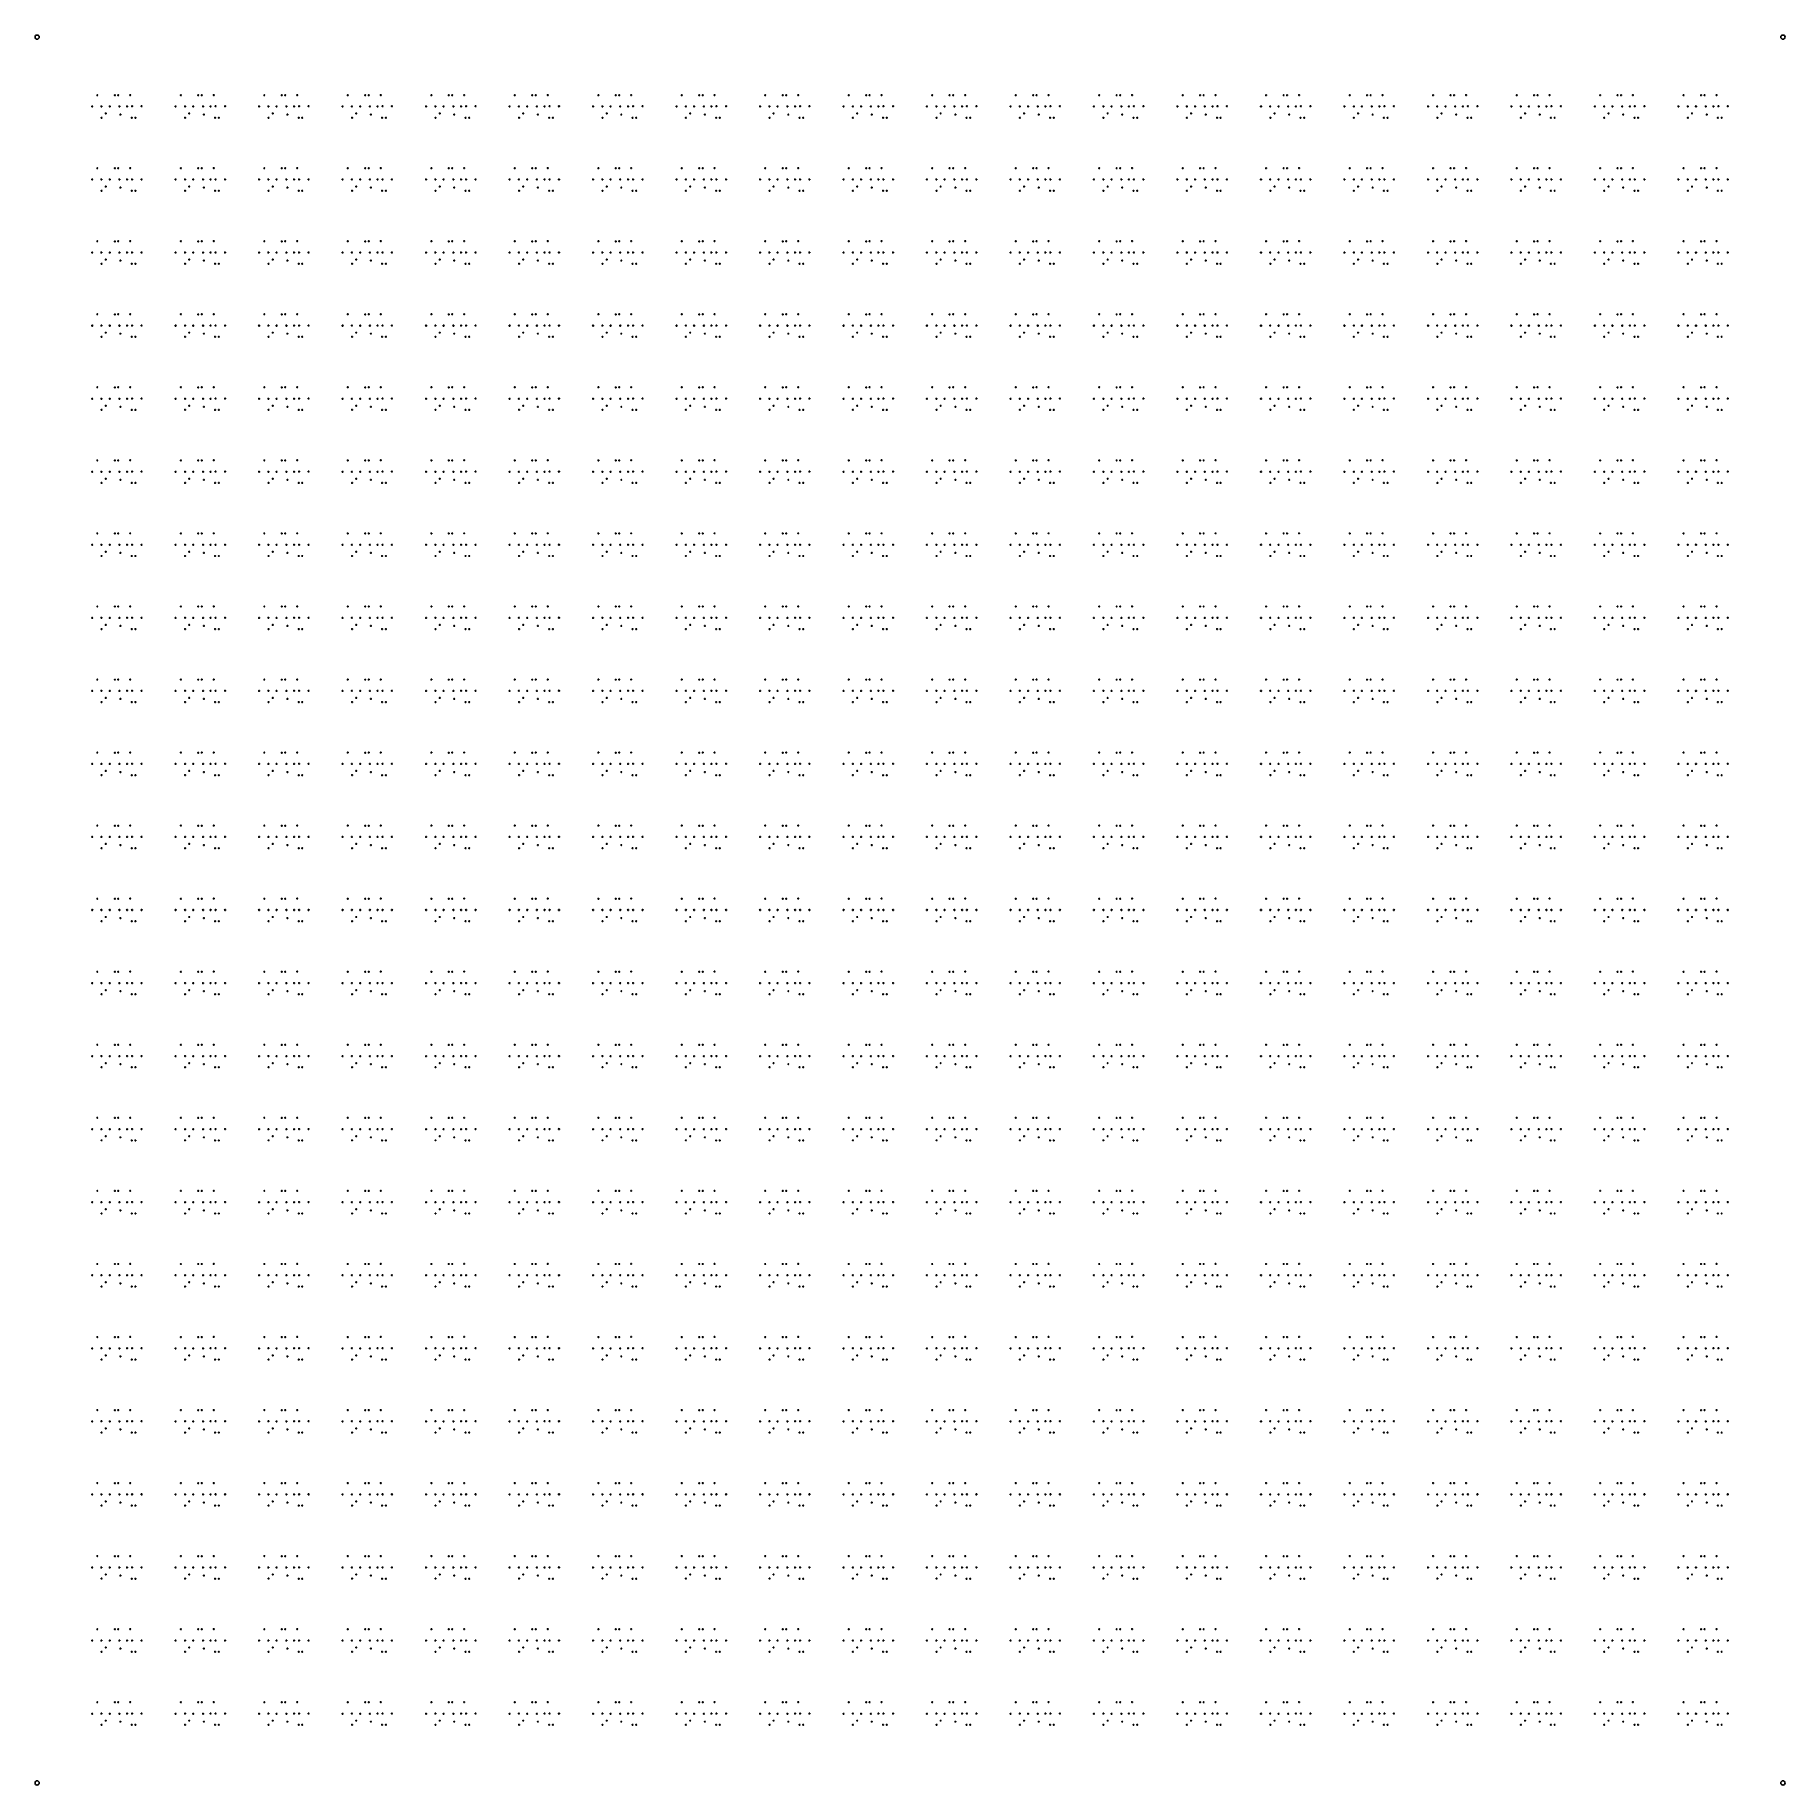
# Model space of a CAD drawing. Extents: x 50 to 173, y 50 to 173.
import ezdxf

# ---------------------------------------------------------------- set-up
doc = ezdxf.new("R2010")
doc.units = 0

msp = doc.modelspace()

# ---------------------------------------------------------------- linework, layer by layer
at = {"layer": '4H'}
for centre in [(50, 172.4), (172.4, 172.4), (50, 50), (172.4, 50)]:
    msp.add_circle(centre, 0.15, dxfattribs=at)
at = {"layer": 'PET'}
for centre in [(54.22, 168.33), (55.45, 168.33), (55.69, 168.33), (56.53, 168.34), (60.08, 168.33), (61.3, 168.33), (61.54, 168.33), (62.38, 168.34), (65.93, 168.33), (67.15, 168.33), (67.4, 168.33), (68.24, 168.34), (71.78, 168.33), (73.01, 168.33), (73.25, 168.33), (74.09, 168.34), (77.64, 168.33), (78.86, 168.33), (79.11, 168.33), (79.94, 168.34), (83.49, 168.33), (84.71, 168.33), (84.96, 168.33), (85.8, 168.34), (89.35, 168.33), (90.57, 168.33), (90.81, 168.33), (91.65, 168.34), (95.2, 168.33), (96.42, 168.33), (96.67, 168.33), (97.5, 168.34), (101.05, 168.33), (102.28, 168.33), (102.52, 168.33), (103.36, 168.34), (106.91, 168.33), (108.13, 168.33), (108.37, 168.33), (109.21, 168.34), (112.76, 168.33), (113.98, 168.33), (114.23, 168.33), (115.07, 168.34), (118.61, 168.33), (119.84, 168.33), (120.08, 168.33), (120.92, 168.34), (124.47, 168.33), (125.69, 168.33), (125.94, 168.33), (126.77, 168.34), (130.32, 168.33), (131.54, 168.33), (131.79, 168.33), (132.63, 168.34), (136.17, 168.33), (137.4, 168.33), (137.64, 168.33), (138.48, 168.34), (142.03, 168.33), (143.25, 168.33), (143.5, 168.33), (144.33, 168.34), (147.88, 168.33), (149.1, 168.33), (149.35, 168.33), (150.19, 168.34), (153.74, 168.33), (154.96, 168.33), (155.2, 168.33), (156.04, 168.34), (159.59, 168.33), (160.81, 168.33), (161.06, 168.33), (161.89, 168.34), (165.44, 168.33), (166.67, 168.33), (166.91, 168.33), (167.75, 168.34), (53.86, 167.54), (54.51, 167.54), (54.81, 167.05), (55.09, 167.54), (55.77, 167.54), (55.84, 166.97), (56.31, 167.54), (56.66, 167.55), (57.32, 167.55), (59.71, 167.54), (60.37, 167.54), (60.67, 167.05), (60.94, 167.54), (61.63, 167.54), (61.69, 166.97), (62.16, 167.54), (62.51, 167.55), (63.18, 167.55), (65.56, 167.54), (66.22, 167.54), (66.52, 167.05), (66.79, 167.54), (67.48, 167.54), (67.55, 166.97), (68.02, 167.54), (68.37, 167.55), (69.03, 167.55), (71.42, 167.54), (72.07, 167.54), (72.37, 167.05), (72.65, 167.54), (73.33, 167.54), (73.4, 166.97), (73.87, 167.54), (74.22, 167.55), (74.88, 167.55), (77.27, 167.54), (77.93, 167.54), (78.23, 167.05), (78.5, 167.54), (79.19, 167.54), (79.25, 166.97), (79.72, 167.54), (80.07, 167.55), (80.74, 167.55), (83.13, 167.54), (83.78, 167.54), (84.08, 167.05), (84.36, 167.54), (85.04, 167.54), (85.11, 166.97), (85.58, 167.54), (85.93, 167.55), (86.59, 167.55), (88.98, 167.54), (89.63, 167.54), (89.94, 167.05), (90.21, 167.54), (90.89, 167.54), (90.96, 166.97), (91.43, 167.54), (91.78, 167.55), (92.45, 167.55), (94.83, 167.54), (95.49, 167.54), (95.79, 167.05), (96.06, 167.54), (96.75, 167.54), (96.82, 166.97), (97.28, 167.54), (97.63, 167.55), (98.3, 167.55), (100.69, 167.54), (101.34, 167.54), (101.64, 167.05), (101.92, 167.54), (102.6, 167.54), (102.67, 166.97), (103.14, 167.54), (103.49, 167.55), (104.15, 167.55), (106.54, 167.54), (107.2, 167.54), (107.5, 167.05), (107.77, 167.54), (108.46, 167.54), (108.52, 166.97), (108.99, 167.54), (109.34, 167.55), (110.01, 167.55), (112.39, 167.54), (113.05, 167.54), (113.35, 167.05), (113.62, 167.54), (114.31, 167.54), (114.38, 166.97), (114.85, 167.54), (115.19, 167.55), (115.86, 167.55), (118.25, 167.54), (118.9, 167.54), (119.2, 167.05), (119.48, 167.54), (120.16, 167.54), (120.23, 166.97), (120.7, 167.54), (121.05, 167.55), (121.71, 167.55), (124.1, 167.54), (124.76, 167.54), (125.06, 167.05), (125.33, 167.54), (126.02, 167.54), (126.08, 166.97), (126.55, 167.54), (126.9, 167.55), (127.57, 167.55), (129.95, 167.54), (130.61, 167.54), (130.91, 167.05), (131.19, 167.54), (131.87, 167.54), (131.94, 166.97), (132.41, 167.54), (132.76, 167.55), (133.42, 167.55), (135.81, 167.54), (136.46, 167.54), (136.76, 167.05), (137.04, 167.54), (137.72, 167.54), (137.79, 166.97), (138.26, 167.54), (138.61, 167.55), (139.27, 167.55), (141.66, 167.54), (142.32, 167.54), (142.62, 167.05), (142.89, 167.54), (143.58, 167.54), (143.64, 166.97), (144.11, 167.54), (144.46, 167.55), (145.13, 167.55), (147.52, 167.54), (148.17, 167.54), (148.47, 167.05), (148.75, 167.54), (149.43, 167.54), (149.5, 166.97), (149.97, 167.54), (150.32, 167.55), (150.98, 167.55), (153.37, 167.54), (154.02, 167.54), (154.33, 167.05), (154.6, 167.54), (155.28, 167.54), (155.35, 166.97), (155.82, 167.54), (156.17, 167.55), (156.84, 167.55), (159.22, 167.54), (159.88, 167.54), (160.18, 167.05), (160.45, 167.54), (161.14, 167.54), (161.21, 166.97), (161.68, 167.54), (162.02, 167.55), (162.69, 167.55), (165.08, 167.54), (165.73, 167.54), (166.03, 167.05), (166.31, 167.54), (166.99, 167.54), (167.06, 166.97), (167.53, 167.54), (167.88, 167.55), (168.54, 167.55), (54.52, 166.75), (56.63, 166.75), (56.89, 166.75), (60.37, 166.75), (62.48, 166.75), (62.74, 166.75), (66.23, 166.75), (68.34, 166.75), (68.59, 166.75), (72.08, 166.75), (74.19, 166.75), (74.45, 166.75), (77.93, 166.75), (80.04, 166.75), (80.3, 166.75), (83.79, 166.75), (85.9, 166.75), (86.16, 166.75), (89.64, 166.75), (91.75, 166.75), (92.01, 166.75), (95.49, 166.75), (97.61, 166.75), (97.86, 166.75), (101.35, 166.75), (103.46, 166.75), (103.72, 166.75), (107.2, 166.75), (109.31, 166.75), (109.57, 166.75), (113.06, 166.75), (115.17, 166.75), (115.42, 166.75), (118.91, 166.75), (121.02, 166.75), (121.28, 166.75), (124.76, 166.75), (126.87, 166.75), (127.13, 166.75), (130.62, 166.75), (132.73, 166.75), (132.98, 166.75), (136.47, 166.75), (138.58, 166.75), (138.84, 166.75), (142.32, 166.75), (144.43, 166.75), (144.69, 166.75), (148.18, 166.75), (150.29, 166.75), (150.55, 166.75), (154.03, 166.75), (156.14, 166.75), (156.4, 166.75), (159.88, 166.75), (162, 166.75), (162.25, 166.75), (165.74, 166.75), (167.85, 166.75), (168.11, 166.75), (54.22, 163.21), (55.45, 163.21), (55.69, 163.21), (56.53, 163.22), (60.08, 163.21), (61.3, 163.21), (61.54, 163.21), (62.38, 163.22), (65.93, 163.21), (67.15, 163.21), (67.4, 163.21), (68.24, 163.22), (71.78, 163.21), (73.01, 163.21), (73.25, 163.21), (74.09, 163.22), (77.64, 163.21), (78.86, 163.21), (79.11, 163.21), (79.94, 163.22), (83.49, 163.21), (84.71, 163.21), (84.96, 163.21), (85.8, 163.22), (89.35, 163.21), (90.57, 163.21), (90.81, 163.21), (91.65, 163.22), (95.2, 163.21), (96.42, 163.21), (96.67, 163.21), (97.5, 163.22), (101.05, 163.21), (102.28, 163.21), (102.52, 163.21), (103.36, 163.22), (106.91, 163.21), (108.13, 163.21), (108.37, 163.21), (109.21, 163.22), (112.76, 163.21), (113.98, 163.21), (114.23, 163.21), (115.07, 163.22), (118.61, 163.21), (119.84, 163.21), (120.08, 163.21), (120.92, 163.22), (124.47, 163.21), (125.69, 163.21), (125.94, 163.21), (126.77, 163.22), (130.32, 163.21), (131.54, 163.21), (131.79, 163.21), (132.63, 163.22), (136.17, 163.21), (137.4, 163.21), (137.64, 163.21), (138.48, 163.22), (142.03, 163.21), (143.25, 163.21), (143.5, 163.21), (144.33, 163.22), (147.88, 163.21), (149.1, 163.21), (149.35, 163.21), (150.19, 163.22), (153.74, 163.21), (154.96, 163.21), (155.2, 163.21), (156.04, 163.22), (159.59, 163.21), (160.81, 163.21), (161.06, 163.21), (161.89, 163.22), (165.44, 163.21), (166.67, 163.21), (166.91, 163.21), (167.75, 163.22), (53.86, 162.42), (54.51, 162.42), (55.09, 162.42), (55.77, 162.42), (56.31, 162.42), (56.66, 162.42), (57.32, 162.42), (59.71, 162.42), (60.37, 162.42), (60.94, 162.42), (61.63, 162.42), (62.16, 162.42), (62.51, 162.42), (63.18, 162.42), (65.56, 162.42), (66.22, 162.42), (66.79, 162.42), (67.48, 162.42), (68.02, 162.42), (68.37, 162.42), (69.03, 162.42), (71.42, 162.42), (72.07, 162.42), (72.65, 162.42), (73.33, 162.42), (73.87, 162.42), (74.22, 162.42), (74.88, 162.42), (77.27, 162.42), (77.93, 162.42), (78.5, 162.42), (79.19, 162.42), (79.72, 162.42), (80.07, 162.42), (80.74, 162.42), (83.13, 162.42), (83.78, 162.42), (84.36, 162.42), (85.04, 162.42), (85.58, 162.42), (85.93, 162.42), (86.59, 162.42), (88.98, 162.42), (89.63, 162.42), (90.21, 162.42), (90.89, 162.42), (91.43, 162.42), (91.78, 162.42), (92.45, 162.42), (94.83, 162.42), (95.49, 162.42), (96.06, 162.42), (96.75, 162.42), (97.28, 162.42), (97.63, 162.42), (98.3, 162.42), (100.69, 162.42), (101.34, 162.42), (101.92, 162.42), (102.6, 162.42), (103.14, 162.42), (103.49, 162.42), (104.15, 162.42), (106.54, 162.42), (107.2, 162.42), (107.77, 162.42), (108.46, 162.42), (108.99, 162.42), (109.34, 162.42), (110.01, 162.42), (112.39, 162.42), (113.05, 162.42), (113.62, 162.42), (114.31, 162.42), (114.85, 162.42), (115.19, 162.42), (115.86, 162.42), (118.25, 162.42), (118.9, 162.42), (119.48, 162.42), (120.16, 162.42), (120.7, 162.42), (121.05, 162.42), (121.71, 162.42), (124.1, 162.42), (124.76, 162.42), (125.33, 162.42), (126.02, 162.42), (126.55, 162.42), (126.9, 162.42), (127.57, 162.42), (129.95, 162.42), (130.61, 162.42), (131.19, 162.42), (131.87, 162.42), (132.41, 162.42), (132.76, 162.42), (133.42, 162.42), (135.81, 162.42), (136.46, 162.42), (137.04, 162.42), (137.72, 162.42), (138.26, 162.42), (138.61, 162.42), (139.27, 162.42), (141.66, 162.42), (142.32, 162.42), (142.89, 162.42), (143.58, 162.42), (144.11, 162.42), (144.46, 162.42), (145.13, 162.42), (147.52, 162.42), (148.17, 162.42), (148.75, 162.42), (149.43, 162.42), (149.97, 162.42), (150.32, 162.42), (150.98, 162.42), (153.37, 162.42), (154.02, 162.42), (154.6, 162.42), (155.28, 162.42), (155.82, 162.42), (156.17, 162.42), (156.84, 162.42), (159.22, 162.42), (159.88, 162.42), (160.45, 162.42), (161.14, 162.42), (161.68, 162.42), (162.02, 162.42), (162.69, 162.42), (165.08, 162.42), (165.73, 162.42), (166.31, 162.42), (166.99, 162.42), (167.53, 162.42), (167.88, 162.42), (168.54, 162.42), (54.52, 161.63), (54.81, 161.92), (55.84, 161.85), (56.63, 161.63), (56.89, 161.63), (60.37, 161.63), (60.67, 161.92), (61.69, 161.85), (62.48, 161.63), (62.74, 161.63), (66.23, 161.63), (66.52, 161.92), (67.55, 161.85), (68.34, 161.63), (68.59, 161.63), (72.08, 161.63), (72.37, 161.92), (73.4, 161.85), (74.19, 161.63), (74.45, 161.63), (77.93, 161.63), (78.23, 161.92), (79.25, 161.85), (80.04, 161.63), (80.3, 161.63), (83.79, 161.63), (84.08, 161.92), (85.11, 161.85), (85.9, 161.63), (86.16, 161.63), (89.64, 161.63), (89.94, 161.92), (90.96, 161.85), (91.75, 161.63), (92.01, 161.63), (95.49, 161.63), (95.79, 161.92), (96.82, 161.85), (97.61, 161.63), (97.86, 161.63), (101.35, 161.63), (101.64, 161.92), (102.67, 161.85), (103.46, 161.63), (103.72, 161.63), (107.2, 161.63), (107.5, 161.92), (108.52, 161.85), (109.31, 161.63), (109.57, 161.63), (113.06, 161.63), (113.35, 161.92), (114.38, 161.85), (115.17, 161.63), (115.42, 161.63), (118.91, 161.63), (119.2, 161.92), (120.23, 161.85), (121.02, 161.63), (121.28, 161.63), (124.76, 161.63), (125.06, 161.92), (126.08, 161.85), (126.87, 161.63), (127.13, 161.63), (130.62, 161.63), (130.91, 161.92), (131.94, 161.85), (132.73, 161.63), (132.98, 161.63), (136.47, 161.63), (136.76, 161.92), (137.79, 161.85), (138.58, 161.63), (138.84, 161.63), (142.32, 161.63), (142.62, 161.92), (143.64, 161.85), (144.43, 161.63), (144.69, 161.63), (148.18, 161.63), (148.47, 161.92), (149.5, 161.85), (150.29, 161.63), (150.55, 161.63), (154.03, 161.63), (154.33, 161.92), (155.35, 161.85), (156.14, 161.63), (156.4, 161.63), (159.88, 161.63), (160.18, 161.92), (161.21, 161.85), (162, 161.63), (162.25, 161.63), (165.74, 161.63), (166.03, 161.92), (167.06, 161.85), (167.85, 161.63), (168.11, 161.63), (53.86, 157.29), (54.22, 158.09), (54.51, 157.3), (55.09, 157.29), (55.45, 158.08), (55.69, 158.09), (55.77, 157.29), (56.31, 157.3), (56.53, 158.1), (56.66, 157.3), (57.32, 157.3), (59.71, 157.29), (60.08, 158.09), (60.37, 157.3), (60.94, 157.29), (61.3, 158.08), (61.54, 158.09), (61.63, 157.29), (62.16, 157.3), (62.38, 158.1), (62.51, 157.3), (63.18, 157.3), (65.56, 157.29), (65.93, 158.09), (66.22, 157.3), (66.79, 157.29), (67.15, 158.08), (67.4, 158.09), (67.48, 157.29), (68.02, 157.3), (68.24, 158.1), (68.37, 157.3), (69.03, 157.3), (71.42, 157.29), (71.78, 158.09), (72.07, 157.3), (72.65, 157.29), (73.01, 158.08), (73.25, 158.09), (73.33, 157.29), (73.87, 157.3), (74.09, 158.1), (74.22, 157.3), (74.88, 157.3), (77.27, 157.29), (77.64, 158.09), (77.93, 157.3), (78.5, 157.29), (78.86, 158.08), (79.11, 158.09), (79.19, 157.29), (79.72, 157.3), (79.94, 158.1), (80.07, 157.3), (80.74, 157.3), (83.13, 157.29), (83.49, 158.09), (83.78, 157.3), (84.36, 157.29), (84.71, 158.08), (84.96, 158.09), (85.04, 157.29), (85.58, 157.3), (85.8, 158.1), (85.93, 157.3), (86.59, 157.3), (88.98, 157.29), (89.35, 158.09), (89.63, 157.3), (90.21, 157.29), (90.57, 158.08), (90.81, 158.09), (90.89, 157.29), (91.43, 157.3), (91.65, 158.1), (91.78, 157.3), (92.45, 157.3), (94.83, 157.29), (95.2, 158.09), (95.49, 157.3), (96.06, 157.29), (96.42, 158.08), (96.67, 158.09), (96.75, 157.29), (97.28, 157.3), (97.5, 158.1), (97.63, 157.3), (98.3, 157.3), (100.69, 157.29), (101.05, 158.09), (101.34, 157.3), (101.92, 157.29), (102.28, 158.08), (102.52, 158.09), (102.6, 157.29), (103.14, 157.3), (103.36, 158.1), (103.49, 157.3), (104.15, 157.3), (106.54, 157.29), (106.91, 158.09), (107.2, 157.3), (107.77, 157.29), (108.13, 158.08), (108.37, 158.09), (108.46, 157.29), (108.99, 157.3), (109.21, 158.1), (109.34, 157.3), (110.01, 157.3), (112.39, 157.29), (112.76, 158.09), (113.05, 157.3), (113.62, 157.29), (113.98, 158.08), (114.23, 158.09), (114.31, 157.29), (114.85, 157.3), (115.07, 158.1), (115.19, 157.3), (115.86, 157.3), (118.25, 157.29), (118.61, 158.09), (118.9, 157.3), (119.48, 157.29), (119.84, 158.08), (120.08, 158.09), (120.16, 157.29), (120.7, 157.3), (120.92, 158.1), (121.05, 157.3), (121.71, 157.3), (124.1, 157.29), (124.47, 158.09), (124.76, 157.3), (125.33, 157.29), (125.69, 158.08), (125.94, 158.09), (126.02, 157.29), (126.55, 157.3), (126.77, 158.1), (126.9, 157.3), (127.57, 157.3), (129.95, 157.29), (130.32, 158.09), (130.61, 157.3), (131.19, 157.29), (131.54, 158.08), (131.79, 158.09), (131.87, 157.29), (132.41, 157.3), (132.63, 158.1), (132.76, 157.3), (133.42, 157.3), (135.81, 157.29), (136.17, 158.09), (136.46, 157.3), (137.04, 157.29), (137.4, 158.08), (137.64, 158.09), (137.72, 157.29), (138.26, 157.3), (138.48, 158.1), (138.61, 157.3), (139.27, 157.3), (141.66, 157.29), (142.03, 158.09), (142.32, 157.3), (142.89, 157.29), (143.25, 158.08), (143.5, 158.09), (143.58, 157.29), (144.11, 157.3), (144.33, 158.1), (144.46, 157.3), (145.13, 157.3), (147.52, 157.29), (147.88, 158.09), (148.17, 157.3), (148.75, 157.29), (149.1, 158.08), (149.35, 158.09), (149.43, 157.29), (149.97, 157.3), (150.19, 158.1), (150.32, 157.3), (150.98, 157.3), (153.37, 157.29), (153.74, 158.09), (154.02, 157.3), (154.6, 157.29), (154.96, 158.08), (155.2, 158.09), (155.28, 157.29), (155.82, 157.3), (156.04, 158.1), (156.17, 157.3), (156.84, 157.3), (159.22, 157.29), (159.59, 158.09), (159.88, 157.3), (160.45, 157.29), (160.81, 158.08), (161.06, 158.09), (161.14, 157.29), (161.68, 157.3), (161.89, 158.1), (162.02, 157.3), (162.69, 157.3), (165.08, 157.29), (165.44, 158.09), (165.73, 157.3), (166.31, 157.29), (166.67, 158.08), (166.91, 158.09), (166.99, 157.29), (167.53, 157.3), (167.75, 158.1), (167.88, 157.3), (168.54, 157.3), (54.52, 156.51), (54.81, 156.8), (55.84, 156.73), (56.63, 156.51), (56.89, 156.51), (60.37, 156.51), (60.67, 156.8), (61.69, 156.73), (62.48, 156.51), (62.74, 156.51), (66.23, 156.51), (66.52, 156.8), (67.55, 156.73), (68.34, 156.51), (68.59, 156.51), (72.08, 156.51), (72.37, 156.8), (73.4, 156.73), (74.19, 156.51), (74.45, 156.51), (77.93, 156.51), (78.23, 156.8), (79.25, 156.73), (80.04, 156.51), (80.3, 156.51), (83.79, 156.51), (84.08, 156.8), (85.11, 156.73), (85.9, 156.51), (86.16, 156.51), (89.64, 156.51), (89.94, 156.8), (90.96, 156.73), (91.75, 156.51), (92.01, 156.51), (95.49, 156.51), (95.79, 156.8), (96.82, 156.73), (97.61, 156.51), (97.86, 156.51), (101.35, 156.51), (101.64, 156.8), (102.67, 156.73), (103.46, 156.51), (103.72, 156.51), (107.2, 156.51), (107.5, 156.8), (108.52, 156.73), (109.31, 156.51), (109.57, 156.51), (113.06, 156.51), (113.35, 156.8), (114.38, 156.73), (115.17, 156.51), (115.42, 156.51), (118.91, 156.51), (119.2, 156.8), (120.23, 156.73), (121.02, 156.51), (121.28, 156.51), (124.76, 156.51), (125.06, 156.8), (126.08, 156.73), (126.87, 156.51), (127.13, 156.51), (130.62, 156.51), (130.91, 156.8), (131.94, 156.73), (132.73, 156.51), (132.98, 156.51), (136.47, 156.51), (136.76, 156.8), (137.79, 156.73), (138.58, 156.51), (138.84, 156.51), (142.32, 156.51), (142.62, 156.8), (143.64, 156.73), (144.43, 156.51), (144.69, 156.51), (148.18, 156.51), (148.47, 156.8), (149.5, 156.73), (150.29, 156.51), (150.55, 156.51), (154.03, 156.51), (154.33, 156.8), (155.35, 156.73), (156.14, 156.51), (156.4, 156.51), (159.88, 156.51), (160.18, 156.8), (161.21, 156.73), (162, 156.51), (162.25, 156.51), (165.74, 156.51), (166.03, 156.8), (167.06, 156.73), (167.85, 156.51), (168.11, 156.51), (53.86, 152.17), (54.22, 152.97), (54.51, 152.18), (55.09, 152.17), (55.45, 152.96), (55.69, 152.97), (55.77, 152.17), (56.31, 152.18), (56.53, 152.97), (56.66, 152.18), (57.32, 152.18), (59.71, 152.17), (60.08, 152.97), (60.37, 152.18), (60.94, 152.17), (61.3, 152.96), (61.54, 152.97), (61.63, 152.17), (62.16, 152.18), (62.38, 152.97), (62.51, 152.18), (63.18, 152.18), (65.56, 152.17), (65.93, 152.97), (66.22, 152.18), (66.79, 152.17), (67.15, 152.96), (67.4, 152.97), (67.48, 152.17), (68.02, 152.18), (68.24, 152.97), (68.37, 152.18), (69.03, 152.18), (71.42, 152.17), (71.78, 152.97), (72.07, 152.18), (72.65, 152.17), (73.01, 152.96), (73.25, 152.97), (73.33, 152.17), (73.87, 152.18), (74.09, 152.97), (74.22, 152.18), (74.88, 152.18), (77.27, 152.17), (77.64, 152.97), (77.93, 152.18), (78.5, 152.17), (78.86, 152.96), (79.11, 152.97), (79.19, 152.17), (79.72, 152.18), (79.94, 152.97), (80.07, 152.18), (80.74, 152.18), (83.13, 152.17), (83.49, 152.97), (83.78, 152.18), (84.36, 152.17), (84.71, 152.96), (84.96, 152.97), (85.04, 152.17), (85.58, 152.18), (85.8, 152.97), (85.93, 152.18), (86.59, 152.18), (88.98, 152.17), (89.35, 152.97), (89.63, 152.18), (90.21, 152.17), (90.57, 152.96), (90.81, 152.97), (90.89, 152.17), (91.43, 152.18), (91.65, 152.97), (91.78, 152.18), (92.45, 152.18), (94.83, 152.17), (95.2, 152.97), (95.49, 152.18), (96.06, 152.17), (96.42, 152.96), (96.67, 152.97), (96.75, 152.17), (97.28, 152.18), (97.5, 152.97), (97.63, 152.18), (98.3, 152.18), (100.69, 152.17), (101.05, 152.97), (101.34, 152.18), (101.92, 152.17), (102.28, 152.96), (102.52, 152.97), (102.6, 152.17), (103.14, 152.18), (103.36, 152.97), (103.49, 152.18), (104.15, 152.18), (106.54, 152.17), (106.91, 152.97), (107.2, 152.18), (107.77, 152.17), (108.13, 152.96), (108.37, 152.97), (108.46, 152.17), (108.99, 152.18), (109.21, 152.97), (109.34, 152.18), (110.01, 152.18), (112.39, 152.17), (112.76, 152.97), (113.05, 152.18), (113.62, 152.17), (113.98, 152.96), (114.23, 152.97), (114.31, 152.17), (114.85, 152.18), (115.07, 152.97), (115.19, 152.18), (115.86, 152.18), (118.25, 152.17), (118.61, 152.97), (118.9, 152.18), (119.48, 152.17), (119.84, 152.96), (120.08, 152.97), (120.16, 152.17), (120.7, 152.18), (120.92, 152.97), (121.05, 152.18), (121.71, 152.18), (124.1, 152.17), (124.47, 152.97), (124.76, 152.18), (125.33, 152.17), (125.69, 152.96), (125.94, 152.97), (126.02, 152.17), (126.55, 152.18), (126.77, 152.97), (126.9, 152.18), (127.57, 152.18), (129.95, 152.17), (130.32, 152.97), (130.61, 152.18), (131.19, 152.17), (131.54, 152.96), (131.79, 152.97), (131.87, 152.17), (132.41, 152.18), (132.63, 152.97), (132.76, 152.18), (133.42, 152.18), (135.81, 152.17), (136.17, 152.97), (136.46, 152.18), (137.04, 152.17), (137.4, 152.96), (137.64, 152.97), (137.72, 152.17), (138.26, 152.18), (138.48, 152.97), (138.61, 152.18), (139.27, 152.18), (141.66, 152.17), (142.03, 152.97), (142.32, 152.18), (142.89, 152.17), (143.25, 152.96), (143.5, 152.97), (143.58, 152.17), (144.11, 152.18), (144.33, 152.97), (144.46, 152.18), (145.13, 152.18), (147.52, 152.17), (147.88, 152.97), (148.17, 152.18), (148.75, 152.17), (149.1, 152.96), (149.35, 152.97), (149.43, 152.17), (149.97, 152.18), (150.19, 152.97), (150.32, 152.18), (150.98, 152.18), (153.37, 152.17), (153.74, 152.97), (154.02, 152.18), (154.6, 152.17), (154.96, 152.96), (155.2, 152.97), (155.28, 152.17), (155.82, 152.18), (156.04, 152.97), (156.17, 152.18), (156.84, 152.18), (159.22, 152.17), (159.59, 152.97), (159.88, 152.18), (160.45, 152.17), (160.81, 152.96), (161.06, 152.97), (161.14, 152.17), (161.68, 152.18), (161.89, 152.97), (162.02, 152.18), (162.69, 152.18), (165.08, 152.17), (165.44, 152.97), (165.73, 152.18), (166.31, 152.17), (166.67, 152.96), (166.91, 152.97), (166.99, 152.17), (167.53, 152.18), (167.75, 152.97), (167.88, 152.18), (168.54, 152.18), (54.52, 151.39), (54.81, 151.68), (55.84, 151.61), (56.63, 151.39), (56.89, 151.39), (60.37, 151.39), (60.67, 151.68), (61.69, 151.61), (62.48, 151.39), (62.74, 151.39), (66.23, 151.39), (66.52, 151.68), (67.55, 151.61), (68.34, 151.39), (68.59, 151.39), (72.08, 151.39), (72.37, 151.68), (73.4, 151.61), (74.19, 151.39), (74.45, 151.39), (77.93, 151.39), (78.23, 151.68), (79.25, 151.61), (80.04, 151.39), (80.3, 151.39), (83.79, 151.39), (84.08, 151.68), (85.11, 151.61), (85.9, 151.39), (86.16, 151.39), (89.64, 151.39), (89.94, 151.68), (90.96, 151.61), (91.75, 151.39), (92.01, 151.39), (95.49, 151.39), (95.79, 151.68), (96.82, 151.61), (97.61, 151.39), (97.86, 151.39), (101.35, 151.39), (101.64, 151.68), (102.67, 151.61), (103.46, 151.39), (103.72, 151.39), (107.2, 151.39), (107.5, 151.68), (108.52, 151.61), (109.31, 151.39), (109.57, 151.39), (113.06, 151.39), (113.35, 151.68), (114.38, 151.61), (115.17, 151.39), (115.42, 151.39), (118.91, 151.39), (119.2, 151.68), (120.23, 151.61), (121.02, 151.39), (121.28, 151.39), (124.76, 151.39), (125.06, 151.68), (126.08, 151.61), (126.87, 151.39), (127.13, 151.39), (130.62, 151.39), (130.91, 151.68), (131.94, 151.61), (132.73, 151.39), (132.98, 151.39), (136.47, 151.39), (136.76, 151.68), (137.79, 151.61), (138.58, 151.39), (138.84, 151.39), (142.32, 151.39), (142.62, 151.68), (143.64, 151.61), (144.43, 151.39), (144.69, 151.39), (148.18, 151.39), (148.47, 151.68), (149.5, 151.61), (150.29, 151.39), (150.55, 151.39), (154.03, 151.39), (154.33, 151.68), (155.35, 151.61), (156.14, 151.39), (156.4, 151.39), (159.88, 151.39), (160.18, 151.68), (161.21, 151.61), (162, 151.39), (162.25, 151.39), (165.74, 151.39), (166.03, 151.68), (167.06, 151.61), (167.85, 151.39), (168.11, 151.39), (54.22, 147.85), (55.45, 147.84), (55.69, 147.85), (56.53, 147.85), (60.08, 147.85), (61.3, 147.84), (61.54, 147.85), (62.38, 147.85), (65.93, 147.85), (67.15, 147.84), (67.4, 147.85), (68.24, 147.85), (71.78, 147.85), (73.01, 147.84), (73.25, 147.85), (74.09, 147.85), (77.64, 147.85), (78.86, 147.84), (79.11, 147.85), (79.94, 147.85), (83.49, 147.85), (84.71, 147.84), (84.96, 147.85), (85.8, 147.85), (89.35, 147.85), (90.57, 147.84), (90.81, 147.85), (91.65, 147.85), (95.2, 147.85), (96.42, 147.84), (96.67, 147.85), (97.5, 147.85), (101.05, 147.85), (102.28, 147.84), (102.52, 147.85), (103.36, 147.85), (106.91, 147.85), (108.13, 147.84), (108.37, 147.85), (109.21, 147.85), (112.76, 147.85), (113.98, 147.84), (114.23, 147.85), (115.07, 147.85), (118.61, 147.85), (119.84, 147.84), (120.08, 147.85), (120.92, 147.85), (124.47, 147.85), (125.69, 147.84), (125.94, 147.85), (126.77, 147.85), (130.32, 147.85), (131.54, 147.84), (131.79, 147.85), (132.63, 147.85), (136.17, 147.85), (137.4, 147.84), (137.64, 147.85), (138.48, 147.85), (142.03, 147.85), (143.25, 147.84), (143.5, 147.85), (144.33, 147.85), (147.88, 147.85), (149.1, 147.84), (149.35, 147.85), (150.19, 147.85), (153.74, 147.85), (154.96, 147.84), (155.2, 147.85), (156.04, 147.85), (159.59, 147.85), (160.81, 147.84), (161.06, 147.85), (161.89, 147.85), (165.44, 147.85), (166.67, 147.84), (166.91, 147.85), (167.75, 147.85), (53.86, 147.05), (54.51, 147.05), (54.52, 146.27), (54.81, 146.56), (55.09, 147.05), (55.77, 147.05), (55.84, 146.48), (56.31, 147.05), (56.63, 146.26), (56.66, 147.06), (56.89, 146.26), (57.32, 147.06), (59.71, 147.05), (60.37, 147.05), (60.37, 146.27), (60.67, 146.56), (60.94, 147.05), (61.63, 147.05), (61.69, 146.48), (62.16, 147.05), (62.48, 146.26), (62.51, 147.06), (62.74, 146.26), (63.18, 147.06), (65.56, 147.05), (66.22, 147.05), (66.23, 146.27), (66.52, 146.56), (66.79, 147.05), (67.48, 147.05), (67.55, 146.48), (68.02, 147.05), (68.34, 146.26), (68.37, 147.06), (68.59, 146.26), (69.03, 147.06), (71.42, 147.05), (72.07, 147.05), (72.08, 146.27), (72.37, 146.56), (72.65, 147.05), (73.33, 147.05), (73.4, 146.48), (73.87, 147.05), (74.19, 146.26), (74.22, 147.06), (74.45, 146.26), (74.88, 147.06), (77.27, 147.05), (77.93, 147.05), (77.93, 146.27), (78.23, 146.56), (78.5, 147.05), (79.19, 147.05), (79.25, 146.48), (79.72, 147.05), (80.04, 146.26), (80.07, 147.06), (80.3, 146.26), (80.74, 147.06), (83.13, 147.05), (83.78, 147.05), (83.79, 146.27), (84.08, 146.56), (84.36, 147.05), (85.04, 147.05), (85.11, 146.48), (85.58, 147.05), (85.9, 146.26), (85.93, 147.06), (86.16, 146.26), (86.59, 147.06), (88.98, 147.05), (89.63, 147.05), (89.64, 146.27), (89.94, 146.56), (90.21, 147.05), (90.89, 147.05), (90.96, 146.48), (91.43, 147.05), (91.75, 146.26), (91.78, 147.06), (92.01, 146.26), (92.45, 147.06), (94.83, 147.05), (95.49, 147.05), (95.49, 146.27), (95.79, 146.56), (96.06, 147.05), (96.75, 147.05), (96.82, 146.48), (97.28, 147.05), (97.61, 146.26), (97.63, 147.06), (97.86, 146.26), (98.3, 147.06), (100.69, 147.05), (101.34, 147.05), (101.35, 146.27), (101.64, 146.56), (101.92, 147.05), (102.6, 147.05), (102.67, 146.48), (103.14, 147.05), (103.46, 146.26), (103.49, 147.06), (103.72, 146.26), (104.15, 147.06), (106.54, 147.05), (107.2, 147.05), (107.2, 146.27), (107.5, 146.56), (107.77, 147.05), (108.46, 147.05), (108.52, 146.48), (108.99, 147.05), (109.31, 146.26), (109.34, 147.06), (109.57, 146.26), (110.01, 147.06), (112.39, 147.05), (113.05, 147.05), (113.06, 146.27), (113.35, 146.56), (113.62, 147.05), (114.31, 147.05), (114.38, 146.48), (114.85, 147.05), (115.17, 146.26), (115.19, 147.06), (115.42, 146.26), (115.86, 147.06), (118.25, 147.05), (118.9, 147.05), (118.91, 146.27), (119.2, 146.56), (119.48, 147.05), (120.16, 147.05), (120.23, 146.48), (120.7, 147.05), (121.02, 146.26), (121.05, 147.06), (121.28, 146.26), (121.71, 147.06), (124.1, 147.05), (124.76, 147.05), (124.76, 146.27), (125.06, 146.56), (125.33, 147.05), (126.02, 147.05), (126.08, 146.48), (126.55, 147.05), (126.87, 146.26), (126.9, 147.06), (127.13, 146.26), (127.57, 147.06), (129.95, 147.05), (130.61, 147.05), (130.62, 146.27), (130.91, 146.56), (131.19, 147.05), (131.87, 147.05), (131.94, 146.48), (132.41, 147.05), (132.73, 146.26), (132.76, 147.06), (132.98, 146.26), (133.42, 147.06), (135.81, 147.05), (136.46, 147.05), (136.47, 146.27), (136.76, 146.56), (137.04, 147.05), (137.72, 147.05), (137.79, 146.48), (138.26, 147.05), (138.58, 146.26), (138.61, 147.06), (138.84, 146.26), (139.27, 147.06), (141.66, 147.05), (142.32, 147.05), (142.32, 146.27), (142.62, 146.56), (142.89, 147.05), (143.58, 147.05), (143.64, 146.48), (144.11, 147.05), (144.43, 146.26), (144.46, 147.06), (144.69, 146.26), (145.13, 147.06), (147.52, 147.05), (148.17, 147.05), (148.18, 146.27), (148.47, 146.56), (148.75, 147.05), (149.43, 147.05), (149.5, 146.48), (149.97, 147.05), (150.29, 146.26), (150.32, 147.06), (150.55, 146.26), (150.98, 147.06), (153.37, 147.05), (154.02, 147.05), (154.03, 146.27), (154.33, 146.56), (154.6, 147.05), (155.28, 147.05), (155.35, 146.48), (155.82, 147.05), (156.14, 146.26), (156.17, 147.06), (156.4, 146.26), (156.84, 147.06), (159.22, 147.05), (159.88, 147.05), (159.88, 146.27), (160.18, 146.56), (160.45, 147.05), (161.14, 147.05), (161.21, 146.48), (161.68, 147.05), (162, 146.26), (162.02, 147.06), (162.25, 146.26), (162.69, 147.06), (165.08, 147.05), (165.73, 147.05), (165.74, 146.27), (166.03, 146.56), (166.31, 147.05), (166.99, 147.05), (167.06, 146.48), (167.53, 147.05), (167.85, 146.26), (167.88, 147.06), (168.11, 146.26), (168.54, 147.06), (54.22, 142.72), (55.45, 142.72), (55.69, 142.72), (56.53, 142.73), (60.08, 142.72), (61.3, 142.72), (61.54, 142.72), (62.38, 142.73), (65.93, 142.72), (67.15, 142.72), (67.4, 142.72), (68.24, 142.73), (71.78, 142.72), (73.01, 142.72), (73.25, 142.72), (74.09, 142.73), (77.64, 142.72), (78.86, 142.72), (79.11, 142.72), (79.94, 142.73), (83.49, 142.72), (84.71, 142.72), (84.96, 142.72), (85.8, 142.73), (89.35, 142.72), (90.57, 142.72), (90.81, 142.72), (91.65, 142.73), (95.2, 142.72), (96.42, 142.72), (96.67, 142.72), (97.5, 142.73), (101.05, 142.72), (102.28, 142.72), (102.52, 142.72), (103.36, 142.73), (106.91, 142.72), (108.13, 142.72), (108.37, 142.72), (109.21, 142.73), (112.76, 142.72), (113.98, 142.72), (114.23, 142.72), (115.07, 142.73), (118.61, 142.72), (119.84, 142.72), (120.08, 142.72), (120.92, 142.73), (124.47, 142.72), (125.69, 142.72), (125.94, 142.72), (126.77, 142.73), (130.32, 142.72), (131.54, 142.72), (131.79, 142.72), (132.63, 142.73), (136.17, 142.72), (137.4, 142.72), (137.64, 142.72), (138.48, 142.73), (142.03, 142.72), (143.25, 142.72), (143.5, 142.72), (144.33, 142.73), (147.88, 142.72), (149.1, 142.72), (149.35, 142.72), (150.19, 142.73), (153.74, 142.72), (154.96, 142.72), (155.2, 142.72), (156.04, 142.73), (159.59, 142.72), (160.81, 142.72), (161.06, 142.72), (161.89, 142.73), (165.44, 142.72), (166.67, 142.72), (166.91, 142.72), (167.75, 142.73), (53.86, 141.93), (54.51, 141.93), (54.52, 141.14), (54.81, 141.44), (55.09, 141.93), (55.77, 141.93), (55.84, 141.36), (56.31, 141.93), (56.63, 141.14), (56.66, 141.94), (56.89, 141.14), (57.32, 141.94), (59.71, 141.93), (60.37, 141.93), (60.37, 141.14), (60.67, 141.44), (60.94, 141.93), (61.63, 141.93), (61.69, 141.36), (62.16, 141.93), (62.48, 141.14), (62.51, 141.94), (62.74, 141.14), (63.18, 141.94), (65.56, 141.93), (66.22, 141.93), (66.23, 141.14), (66.52, 141.44), (66.79, 141.93), (67.48, 141.93), (67.55, 141.36), (68.02, 141.93), (68.34, 141.14), (68.37, 141.94), (68.59, 141.14), (69.03, 141.94), (71.42, 141.93), (72.07, 141.93), (72.08, 141.14), (72.37, 141.44), (72.65, 141.93), (73.33, 141.93), (73.4, 141.36), (73.87, 141.93), (74.19, 141.14), (74.22, 141.94), (74.45, 141.14), (74.88, 141.94), (77.27, 141.93), (77.93, 141.93), (77.93, 141.14), (78.23, 141.44), (78.5, 141.93), (79.19, 141.93), (79.25, 141.36), (79.72, 141.93), (80.04, 141.14), (80.07, 141.94), (80.3, 141.14), (80.74, 141.94), (83.13, 141.93), (83.78, 141.93), (83.79, 141.14), (84.08, 141.44), (84.36, 141.93), (85.04, 141.93), (85.11, 141.36), (85.58, 141.93), (85.9, 141.14), (85.93, 141.94), (86.16, 141.14), (86.59, 141.94), (88.98, 141.93), (89.63, 141.93), (89.64, 141.14), (89.94, 141.44), (90.21, 141.93), (90.89, 141.93), (90.96, 141.36), (91.43, 141.93), (91.75, 141.14), (91.78, 141.94), (92.01, 141.14), (92.45, 141.94), (94.83, 141.93), (95.49, 141.93), (95.49, 141.14), (95.79, 141.44), (96.06, 141.93), (96.75, 141.93), (96.82, 141.36), (97.28, 141.93), (97.61, 141.14), (97.63, 141.94), (97.86, 141.14), (98.3, 141.94), (100.69, 141.93), (101.34, 141.93), (101.35, 141.14), (101.64, 141.44), (101.92, 141.93), (102.6, 141.93), (102.67, 141.36), (103.14, 141.93), (103.46, 141.14), (103.49, 141.94), (103.72, 141.14), (104.15, 141.94), (106.54, 141.93), (107.2, 141.93), (107.2, 141.14), (107.5, 141.44), (107.77, 141.93), (108.46, 141.93), (108.52, 141.36), (108.99, 141.93), (109.31, 141.14), (109.34, 141.94), (109.57, 141.14), (110.01, 141.94), (112.39, 141.93), (113.05, 141.93), (113.06, 141.14), (113.35, 141.44), (113.62, 141.93), (114.31, 141.93), (114.38, 141.36), (114.85, 141.93), (115.17, 141.14), (115.19, 141.94), (115.42, 141.14), (115.86, 141.94), (118.25, 141.93), (118.9, 141.93), (118.91, 141.14), (119.2, 141.44), (119.48, 141.93), (120.16, 141.93), (120.23, 141.36), (120.7, 141.93), (121.02, 141.14), (121.05, 141.94), (121.28, 141.14), (121.71, 141.94), (124.1, 141.93), (124.76, 141.93), (124.76, 141.14), (125.06, 141.44), (125.33, 141.93), (126.02, 141.93), (126.08, 141.36), (126.55, 141.93), (126.87, 141.14), (126.9, 141.94), (127.13, 141.14), (127.57, 141.94), (129.95, 141.93), (130.61, 141.93), (130.62, 141.14), (130.91, 141.44), (131.19, 141.93), (131.87, 141.93), (131.94, 141.36), (132.41, 141.93), (132.73, 141.14), (132.76, 141.94), (132.98, 141.14), (133.42, 141.94), (135.81, 141.93), (136.46, 141.93), (136.47, 141.14), (136.76, 141.44), (137.04, 141.93), (137.72, 141.93), (137.79, 141.36), (138.26, 141.93), (138.58, 141.14), (138.61, 141.94), (138.84, 141.14), (139.27, 141.94), (141.66, 141.93), (142.32, 141.93), (142.32, 141.14), (142.62, 141.44), (142.89, 141.93), (143.58, 141.93), (143.64, 141.36), (144.11, 141.93), (144.43, 141.14), (144.46, 141.94), (144.69, 141.14), (145.13, 141.94), (147.52, 141.93), (148.17, 141.93), (148.18, 141.14), (148.47, 141.44), (148.75, 141.93), (149.43, 141.93), (149.5, 141.36), (149.97, 141.93), (150.29, 141.14), (150.32, 141.94), (150.55, 141.14), (150.98, 141.94), (153.37, 141.93), (154.02, 141.93), (154.03, 141.14), (154.33, 141.44), (154.6, 141.93), (155.28, 141.93), (155.35, 141.36), (155.82, 141.93), (156.14, 141.14), (156.17, 141.94), (156.4, 141.14), (156.84, 141.94), (159.22, 141.93), (159.88, 141.93), (159.88, 141.14), (160.18, 141.44), (160.45, 141.93), (161.14, 141.93), (161.21, 141.36), (161.68, 141.93), (162, 141.14), (162.02, 141.94), (162.25, 141.14), (162.69, 141.94), (165.08, 141.93), (165.73, 141.93), (165.74, 141.14), (166.03, 141.44), (166.31, 141.93), (166.99, 141.93), (167.06, 141.36), (167.53, 141.93), (167.85, 141.14), (167.88, 141.94), (168.11, 141.14), (168.54, 141.94), (54.22, 137.6), (55.45, 137.6), (55.69, 137.6), (56.53, 137.61), (60.08, 137.6), (61.3, 137.6), (61.54, 137.6), (62.38, 137.61), (65.93, 137.6), (67.15, 137.6), (67.4, 137.6), (68.24, 137.61), (71.78, 137.6), (73.01, 137.6), (73.25, 137.6), (74.09, 137.61), (77.64, 137.6), (78.86, 137.6), (79.11, 137.6), (79.94, 137.61), (83.49, 137.6), (84.71, 137.6), (84.96, 137.6), (85.8, 137.61), (89.35, 137.6), (90.57, 137.6), (90.81, 137.6), (91.65, 137.61), (95.2, 137.6), (96.42, 137.6), (96.67, 137.6), (97.5, 137.61), (101.05, 137.6), (102.28, 137.6), (102.52, 137.6), (103.36, 137.61), (106.91, 137.6), (108.13, 137.6), (108.37, 137.6), (109.21, 137.61), (112.76, 137.6), (113.98, 137.6), (114.23, 137.6), (115.07, 137.61), (118.61, 137.6), (119.84, 137.6), (120.08, 137.6), (120.92, 137.61), (124.47, 137.6), (125.69, 137.6), (125.94, 137.6), (126.77, 137.61), (130.32, 137.6), (131.54, 137.6), (131.79, 137.6), (132.63, 137.61), (136.17, 137.6), (137.4, 137.6), (137.64, 137.6), (138.48, 137.61), (142.03, 137.6), (143.25, 137.6), (143.5, 137.6), (144.33, 137.61), (147.88, 137.6), (149.1, 137.6), (149.35, 137.6), (150.19, 137.61), (153.74, 137.6), (154.96, 137.6), (155.2, 137.6), (156.04, 137.61), (159.59, 137.6), (160.81, 137.6), (161.06, 137.6), (161.89, 137.61), (165.44, 137.6), (166.67, 137.6), (166.91, 137.6), (167.75, 137.61), (53.86, 136.81), (54.51, 136.81), (54.81, 136.32), (55.09, 136.81), (55.77, 136.81), (55.84, 136.24), (56.31, 136.81), (56.66, 136.81), (57.32, 136.81), (59.71, 136.81), (60.37, 136.81), (60.67, 136.32), (60.94, 136.81), (61.63, 136.81), (61.69, 136.24), (62.16, 136.81), (62.51, 136.81), (63.18, 136.81), (65.56, 136.81), (66.22, 136.81), (66.52, 136.32), (66.79, 136.81), (67.48, 136.81), (67.55, 136.24), (68.02, 136.81), (68.37, 136.81), (69.03, 136.81), (71.42, 136.81), (72.07, 136.81), (72.37, 136.32), (72.65, 136.81), (73.33, 136.81), (73.4, 136.24), (73.87, 136.81), (74.22, 136.81), (74.88, 136.81), (77.27, 136.81), (77.93, 136.81), (78.23, 136.32), (78.5, 136.81), (79.19, 136.81), (79.25, 136.24), (79.72, 136.81), (80.07, 136.81), (80.74, 136.81), (83.13, 136.81), (83.78, 136.81), (84.08, 136.32), (84.36, 136.81), (85.04, 136.81), (85.11, 136.24), (85.58, 136.81), (85.93, 136.81), (86.59, 136.81), (88.98, 136.81), (89.63, 136.81), (89.94, 136.32), (90.21, 136.81), (90.89, 136.81), (90.96, 136.24), (91.43, 136.81), (91.78, 136.81), (92.45, 136.81), (94.83, 136.81), (95.49, 136.81), (95.79, 136.32), (96.06, 136.81), (96.75, 136.81), (96.82, 136.24), (97.28, 136.81), (97.63, 136.81), (98.3, 136.81), (100.69, 136.81), (101.34, 136.81), (101.64, 136.32), (101.92, 136.81), (102.6, 136.81), (102.67, 136.24), (103.14, 136.81), (103.49, 136.81), (104.15, 136.81), (106.54, 136.81), (107.2, 136.81), (107.5, 136.32), (107.77, 136.81), (108.46, 136.81), (108.52, 136.24), (108.99, 136.81), (109.34, 136.81), (110.01, 136.81), (112.39, 136.81), (113.05, 136.81), (113.35, 136.32), (113.62, 136.81), (114.31, 136.81), (114.38, 136.24), (114.85, 136.81), (115.19, 136.81), (115.86, 136.81), (118.25, 136.81), (118.9, 136.81), (119.2, 136.32), (119.48, 136.81), (120.16, 136.81), (120.23, 136.24), (120.7, 136.81), (121.05, 136.81), (121.71, 136.81), (124.1, 136.81), (124.76, 136.81), (125.06, 136.32), (125.33, 136.81), (126.02, 136.81), (126.08, 136.24), (126.55, 136.81), (126.9, 136.81), (127.57, 136.81), (129.95, 136.81), (130.61, 136.81), (130.91, 136.32), (131.19, 136.81), (131.87, 136.81), (131.94, 136.24), (132.41, 136.81), (132.76, 136.81), (133.42, 136.81), (135.81, 136.81), (136.46, 136.81), (136.76, 136.32), (137.04, 136.81), (137.72, 136.81), (137.79, 136.24), (138.26, 136.81), (138.61, 136.81), (139.27, 136.81), (141.66, 136.81), (142.32, 136.81), (142.62, 136.32), (142.89, 136.81), (143.58, 136.81), (143.64, 136.24), (144.11, 136.81), (144.46, 136.81), (145.13, 136.81), (147.52, 136.81), (148.17, 136.81), (148.47, 136.32), (148.75, 136.81), (149.43, 136.81), (149.5, 136.24), (149.97, 136.81), (150.32, 136.81), (150.98, 136.81), (153.37, 136.81), (154.02, 136.81), (154.33, 136.32), (154.6, 136.81), (155.28, 136.81), (155.35, 136.24), (155.82, 136.81), (156.17, 136.81), (156.84, 136.81), (159.22, 136.81), (159.88, 136.81), (160.18, 136.32), (160.45, 136.81), (161.14, 136.81), (161.21, 136.24), (161.68, 136.81), (162.02, 136.81), (162.69, 136.81), (165.08, 136.81), (165.73, 136.81), (166.03, 136.32), (166.31, 136.81), (166.99, 136.81), (167.06, 136.24), (167.53, 136.81), (167.88, 136.81), (168.54, 136.81), (54.52, 136.02), (56.63, 136.02), (56.89, 136.02), (60.37, 136.02), (62.48, 136.02), (62.74, 136.02), (66.23, 136.02), (68.34, 136.02), (68.59, 136.02), (72.08, 136.02), (74.19, 136.02), (74.45, 136.02), (77.93, 136.02), (80.04, 136.02), (80.3, 136.02), (83.79, 136.02), (85.9, 136.02), (86.16, 136.02), (89.64, 136.02), (91.75, 136.02), (92.01, 136.02), (95.49, 136.02), (97.61, 136.02), (97.86, 136.02), (101.35, 136.02), (103.46, 136.02), (103.72, 136.02), (107.2, 136.02), (109.31, 136.02), (109.57, 136.02), (113.06, 136.02), (115.17, 136.02), (115.42, 136.02), (118.91, 136.02), (121.02, 136.02), (121.28, 136.02), (124.76, 136.02), (126.87, 136.02), (127.13, 136.02), (130.62, 136.02), (132.73, 136.02), (132.98, 136.02), (136.47, 136.02), (138.58, 136.02), (138.84, 136.02), (142.32, 136.02), (144.43, 136.02), (144.69, 136.02), (148.18, 136.02), (150.29, 136.02), (150.55, 136.02), (154.03, 136.02), (156.14, 136.02), (156.4, 136.02), (159.88, 136.02), (162, 136.02), (162.25, 136.02), (165.74, 136.02), (167.85, 136.02), (168.11, 136.02), (53.86, 131.68), (54.22, 132.48), (54.51, 131.69), (55.09, 131.68), (55.45, 132.48), (55.69, 132.48), (55.77, 131.68), (56.31, 131.69), (56.53, 132.49), (56.66, 131.69), (57.32, 131.69), (59.71, 131.68), (60.08, 132.48), (60.37, 131.69), (60.94, 131.68), (61.3, 132.48), (61.54, 132.48), (61.63, 131.68), (62.16, 131.69), (62.38, 132.49), (62.51, 131.69), (63.18, 131.69), (65.56, 131.68), (65.93, 132.48), (66.22, 131.69), (66.79, 131.68), (67.15, 132.48), (67.4, 132.48), (67.48, 131.68), (68.02, 131.69), (68.24, 132.49), (68.37, 131.69), (69.03, 131.69), (71.42, 131.68), (71.78, 132.48), (72.07, 131.69), (72.65, 131.68), (73.01, 132.48), (73.25, 132.48), (73.33, 131.68), (73.87, 131.69), (74.09, 132.49), (74.22, 131.69), (74.88, 131.69), (77.27, 131.68), (77.64, 132.48), (77.93, 131.69), (78.5, 131.68), (78.86, 132.48), (79.11, 132.48), (79.19, 131.68), (79.72, 131.69), (79.94, 132.49), (80.07, 131.69), (80.74, 131.69), (83.13, 131.68), (83.49, 132.48), (83.78, 131.69), (84.36, 131.68), (84.71, 132.48), (84.96, 132.48), (85.04, 131.68), (85.58, 131.69), (85.8, 132.49), (85.93, 131.69), (86.59, 131.69), (88.98, 131.68), (89.35, 132.48), (89.63, 131.69), (90.21, 131.68), (90.57, 132.48), (90.81, 132.48), (90.89, 131.68), (91.43, 131.69), (91.65, 132.49), (91.78, 131.69), (92.45, 131.69), (94.83, 131.68), (95.2, 132.48), (95.49, 131.69), (96.06, 131.68), (96.42, 132.48), (96.67, 132.48), (96.75, 131.68), (97.28, 131.69), (97.5, 132.49), (97.63, 131.69), (98.3, 131.69), (100.69, 131.68), (101.05, 132.48), (101.34, 131.69), (101.92, 131.68), (102.28, 132.48), (102.52, 132.48), (102.6, 131.68), (103.14, 131.69), (103.36, 132.49), (103.49, 131.69), (104.15, 131.69), (106.54, 131.68), (106.91, 132.48), (107.2, 131.69), (107.77, 131.68), (108.13, 132.48), (108.37, 132.48), (108.46, 131.68), (108.99, 131.69), (109.21, 132.49), (109.34, 131.69), (110.01, 131.69), (112.39, 131.68), (112.76, 132.48), (113.05, 131.69), (113.62, 131.68), (113.98, 132.48), (114.23, 132.48), (114.31, 131.68), (114.85, 131.69), (115.07, 132.49), (115.19, 131.69), (115.86, 131.69), (118.25, 131.68), (118.61, 132.48), (118.9, 131.69), (119.48, 131.68), (119.84, 132.48), (120.08, 132.48), (120.16, 131.68), (120.7, 131.69), (120.92, 132.49), (121.05, 131.69), (121.71, 131.69), (124.1, 131.68), (124.47, 132.48), (124.76, 131.69), (125.33, 131.68), (125.69, 132.48), (125.94, 132.48), (126.02, 131.68), (126.55, 131.69), (126.77, 132.49), (126.9, 131.69), (127.57, 131.69), (129.95, 131.68), (130.32, 132.48), (130.61, 131.69), (131.19, 131.68), (131.54, 132.48), (131.79, 132.48), (131.87, 131.68), (132.41, 131.69), (132.63, 132.49), (132.76, 131.69), (133.42, 131.69), (135.81, 131.68), (136.17, 132.48), (136.46, 131.69), (137.04, 131.68), (137.4, 132.48), (137.64, 132.48), (137.72, 131.68), (138.26, 131.69), (138.48, 132.49), (138.61, 131.69), (139.27, 131.69), (141.66, 131.68), (142.03, 132.48), (142.32, 131.69), (142.89, 131.68), (143.25, 132.48), (143.5, 132.48), (143.58, 131.68), (144.11, 131.69), (144.33, 132.49), (144.46, 131.69), (145.13, 131.69), (147.52, 131.68), (147.88, 132.48), (148.17, 131.69), (148.75, 131.68), (149.1, 132.48), (149.35, 132.48), (149.43, 131.68), (149.97, 131.69), (150.19, 132.49), (150.32, 131.69), (150.98, 131.69), (153.37, 131.68), (153.74, 132.48), (154.02, 131.69), (154.6, 131.68), (154.96, 132.48), (155.2, 132.48), (155.28, 131.68), (155.82, 131.69), (156.04, 132.49), (156.17, 131.69), (156.84, 131.69), (159.22, 131.68), (159.59, 132.48), (159.88, 131.69), (160.45, 131.68), (160.81, 132.48), (161.06, 132.48), (161.14, 131.68), (161.68, 131.69), (161.89, 132.49), (162.02, 131.69), (162.69, 131.69), (165.08, 131.68), (165.44, 132.48), (165.73, 131.69), (166.31, 131.68), (166.67, 132.48), (166.91, 132.48), (166.99, 131.68), (167.53, 131.69), (167.75, 132.49), (167.88, 131.69), (168.54, 131.69), (54.52, 130.9), (54.81, 131.19), (55.84, 131.12), (56.63, 130.9), (56.89, 130.9), (60.37, 130.9), (60.67, 131.19), (61.69, 131.12), (62.48, 130.9), (62.74, 130.9), (66.23, 130.9), (66.52, 131.19), (67.55, 131.12), (68.34, 130.9), (68.59, 130.9), (72.08, 130.9), (72.37, 131.19), (73.4, 131.12), (74.19, 130.9), (74.45, 130.9), (77.93, 130.9), (78.23, 131.19), (79.25, 131.12), (80.04, 130.9), (80.3, 130.9), (83.79, 130.9), (84.08, 131.19), (85.11, 131.12), (85.9, 130.9), (86.16, 130.9), (89.64, 130.9), (89.94, 131.19), (90.96, 131.12), (91.75, 130.9), (92.01, 130.9), (95.49, 130.9), (95.79, 131.19), (96.82, 131.12), (97.61, 130.9), (97.86, 130.9), (101.35, 130.9), (101.64, 131.19), (102.67, 131.12), (103.46, 130.9), (103.72, 130.9), (107.2, 130.9), (107.5, 131.19), (108.52, 131.12), (109.31, 130.9), (109.57, 130.9), (113.06, 130.9), (113.35, 131.19), (114.38, 131.12), (115.17, 130.9), (115.42, 130.9), (118.91, 130.9), (119.2, 131.19), (120.23, 131.12), (121.02, 130.9), (121.28, 130.9), (124.76, 130.9), (125.06, 131.19), (126.08, 131.12), (126.87, 130.9), (127.13, 130.9), (130.62, 130.9), (130.91, 131.19), (131.94, 131.12), (132.73, 130.9), (132.98, 130.9), (136.47, 130.9), (136.76, 131.19), (137.79, 131.12), (138.58, 130.9), (138.84, 130.9), (142.32, 130.9), (142.62, 131.19), (143.64, 131.12), (144.43, 130.9), (144.69, 130.9), (148.18, 130.9), (148.47, 131.19), (149.5, 131.12), (150.29, 130.9), (150.55, 130.9), (154.03, 130.9), (154.33, 131.19), (155.35, 131.12), (156.14, 130.9), (156.4, 130.9), (159.88, 130.9), (160.18, 131.19), (161.21, 131.12), (162, 130.9), (162.25, 130.9), (165.74, 130.9), (166.03, 131.19), (167.06, 131.12), (167.85, 130.9), (168.11, 130.9), (53.86, 126.56), (54.22, 127.36), (54.51, 126.57), (55.09, 126.56), (55.45, 127.35), (55.69, 127.36), (55.77, 126.56), (56.31, 126.57), (56.53, 127.36), (56.66, 126.57), (57.32, 126.57), (59.71, 126.56), (60.08, 127.36), (60.37, 126.57), (60.94, 126.56), (61.3, 127.35), (61.54, 127.36), (61.63, 126.56), (62.16, 126.57), (62.38, 127.36), (62.51, 126.57), (63.18, 126.57), (65.56, 126.56), (65.93, 127.36), (66.22, 126.57), (66.79, 126.56), (67.15, 127.35), (67.4, 127.36), (67.48, 126.56), (68.02, 126.57), (68.24, 127.36), (68.37, 126.57), (69.03, 126.57), (71.42, 126.56), (71.78, 127.36), (72.07, 126.57), (72.65, 126.56), (73.01, 127.35), (73.25, 127.36), (73.33, 126.56), (73.87, 126.57), (74.09, 127.36), (74.22, 126.57), (74.88, 126.57), (77.27, 126.56), (77.64, 127.36), (77.93, 126.57), (78.5, 126.56), (78.86, 127.35), (79.11, 127.36), (79.19, 126.56), (79.72, 126.57), (79.94, 127.36), (80.07, 126.57), (80.74, 126.57), (83.13, 126.56), (83.49, 127.36), (83.78, 126.57), (84.36, 126.56), (84.71, 127.35), (84.96, 127.36), (85.04, 126.56), (85.58, 126.57), (85.8, 127.36), (85.93, 126.57), (86.59, 126.57), (88.98, 126.56), (89.35, 127.36), (89.63, 126.57), (90.21, 126.56), (90.57, 127.35), (90.81, 127.36), (90.89, 126.56), (91.43, 126.57), (91.65, 127.36), (91.78, 126.57), (92.45, 126.57), (94.83, 126.56), (95.2, 127.36), (95.49, 126.57), (96.06, 126.56), (96.42, 127.35), (96.67, 127.36), (96.75, 126.56), (97.28, 126.57), (97.5, 127.36), (97.63, 126.57), (98.3, 126.57), (100.69, 126.56), (101.05, 127.36), (101.34, 126.57), (101.92, 126.56), (102.28, 127.35), (102.52, 127.36), (102.6, 126.56), (103.14, 126.57), (103.36, 127.36), (103.49, 126.57), (104.15, 126.57), (106.54, 126.56), (106.91, 127.36), (107.2, 126.57), (107.77, 126.56), (108.13, 127.35), (108.37, 127.36), (108.46, 126.56), (108.99, 126.57), (109.21, 127.36), (109.34, 126.57), (110.01, 126.57), (112.39, 126.56), (112.76, 127.36), (113.05, 126.57), (113.62, 126.56), (113.98, 127.35), (114.23, 127.36), (114.31, 126.56), (114.85, 126.57), (115.07, 127.36), (115.19, 126.57), (115.86, 126.57), (118.25, 126.56), (118.61, 127.36), (118.9, 126.57), (119.48, 126.56), (119.84, 127.35), (120.08, 127.36), (120.16, 126.56), (120.7, 126.57), (120.92, 127.36), (121.05, 126.57), (121.71, 126.57), (124.1, 126.56), (124.47, 127.36), (124.76, 126.57), (125.33, 126.56), (125.69, 127.35), (125.94, 127.36), (126.02, 126.56), (126.55, 126.57), (126.77, 127.36), (126.9, 126.57), (127.57, 126.57), (129.95, 126.56), (130.32, 127.36), (130.61, 126.57), (131.19, 126.56), (131.54, 127.35), (131.79, 127.36), (131.87, 126.56), (132.41, 126.57), (132.63, 127.36), (132.76, 126.57), (133.42, 126.57), (135.81, 126.56), (136.17, 127.36), (136.46, 126.57), (137.04, 126.56), (137.4, 127.35), (137.64, 127.36), (137.72, 126.56), (138.26, 126.57), (138.48, 127.36), (138.61, 126.57), (139.27, 126.57), (141.66, 126.56), (142.03, 127.36), (142.32, 126.57), (142.89, 126.56), (143.25, 127.35), (143.5, 127.36), (143.58, 126.56), (144.11, 126.57), (144.33, 127.36), (144.46, 126.57), (145.13, 126.57), (147.52, 126.56), (147.88, 127.36), (148.17, 126.57), (148.75, 126.56), (149.1, 127.35), (149.35, 127.36), (149.43, 126.56), (149.97, 126.57), (150.19, 127.36), (150.32, 126.57), (150.98, 126.57), (153.37, 126.56), (153.74, 127.36), (154.02, 126.57), (154.6, 126.56), (154.96, 127.35), (155.2, 127.36), (155.28, 126.56), (155.82, 126.57), (156.04, 127.36), (156.17, 126.57), (156.84, 126.57), (159.22, 126.56), (159.59, 127.36), (159.88, 126.57), (160.45, 126.56), (160.81, 127.35), (161.06, 127.36), (161.14, 126.56), (161.68, 126.57), (161.89, 127.36), (162.02, 126.57), (162.69, 126.57), (165.08, 126.56), (165.44, 127.36), (165.73, 126.57), (166.31, 126.56), (166.67, 127.35), (166.91, 127.36), (166.99, 126.56), (167.53, 126.57), (167.75, 127.36), (167.88, 126.57), (168.54, 126.57), (54.52, 125.78), (54.81, 126.07), (55.84, 126), (56.63, 125.78), (56.89, 125.78), (60.37, 125.78), (60.67, 126.07), (61.69, 126), (62.48, 125.78), (62.74, 125.78), (66.23, 125.78), (66.52, 126.07), (67.55, 126), (68.34, 125.78), (68.59, 125.78), (72.08, 125.78), (72.37, 126.07), (73.4, 126), (74.19, 125.78), (74.45, 125.78), (77.93, 125.78), (78.23, 126.07), (79.25, 126), (80.04, 125.78), (80.3, 125.78), (83.79, 125.78), (84.08, 126.07), (85.11, 126), (85.9, 125.78), (86.16, 125.78), (89.64, 125.78), (89.94, 126.07), (90.96, 126), (91.75, 125.78), (92.01, 125.78), (95.49, 125.78), (95.79, 126.07), (96.82, 126), (97.61, 125.78), (97.86, 125.78), (101.35, 125.78), (101.64, 126.07), (102.67, 126), (103.46, 125.78), (103.72, 125.78), (107.2, 125.78), (107.5, 126.07), (108.52, 126), (109.31, 125.78), (109.57, 125.78), (113.06, 125.78), (113.35, 126.07), (114.38, 126), (115.17, 125.78), (115.42, 125.78), (118.91, 125.78), (119.2, 126.07), (120.23, 126), (121.02, 125.78), (121.28, 125.78), (124.76, 125.78), (125.06, 126.07), (126.08, 126), (126.87, 125.78), (127.13, 125.78), (130.62, 125.78), (130.91, 126.07), (131.94, 126), (132.73, 125.78), (132.98, 125.78), (136.47, 125.78), (136.76, 126.07), (137.79, 126), (138.58, 125.78), (138.84, 125.78), (142.32, 125.78), (142.62, 126.07), (143.64, 126), (144.43, 125.78), (144.69, 125.78), (148.18, 125.78), (148.47, 126.07), (149.5, 126), (150.29, 125.78), (150.55, 125.78), (154.03, 125.78), (154.33, 126.07), (155.35, 126), (156.14, 125.78), (156.4, 125.78), (159.88, 125.78), (160.18, 126.07), (161.21, 126), (162, 125.78), (162.25, 125.78), (165.74, 125.78), (166.03, 126.07), (167.06, 126), (167.85, 125.78), (168.11, 125.78), (54.22, 122.24), (55.45, 122.23), (55.69, 122.24), (56.53, 122.24), (60.08, 122.24), (61.3, 122.23), (61.54, 122.24), (62.38, 122.24), (65.93, 122.24), (67.15, 122.23), (67.4, 122.24), (68.24, 122.24), (71.78, 122.24), (73.01, 122.23), (73.25, 122.24), (74.09, 122.24), (77.64, 122.24), (78.86, 122.23), (79.11, 122.24), (79.94, 122.24), (83.49, 122.24), (84.71, 122.23), (84.96, 122.24), (85.8, 122.24), (89.35, 122.24), (90.57, 122.23), (90.81, 122.24), (91.65, 122.24), (95.2, 122.24), (96.42, 122.23), (96.67, 122.24), (97.5, 122.24), (101.05, 122.24), (102.28, 122.23), (102.52, 122.24), (103.36, 122.24), (106.91, 122.24), (108.13, 122.23), (108.37, 122.24), (109.21, 122.24), (112.76, 122.24), (113.98, 122.23), (114.23, 122.24), (115.07, 122.24), (118.61, 122.24), (119.84, 122.23), (120.08, 122.24), (120.92, 122.24), (124.47, 122.24), (125.69, 122.23), (125.94, 122.24), (126.77, 122.24), (130.32, 122.24), (131.54, 122.23), (131.79, 122.24), (132.63, 122.24), (136.17, 122.24), (137.4, 122.23), (137.64, 122.24), (138.48, 122.24), (142.03, 122.24), (143.25, 122.23), (143.5, 122.24), (144.33, 122.24), (147.88, 122.24), (149.1, 122.23), (149.35, 122.24), (150.19, 122.24), (153.74, 122.24), (154.96, 122.23), (155.2, 122.24), (156.04, 122.24), (159.59, 122.24), (160.81, 122.23), (161.06, 122.24), (161.89, 122.24), (165.44, 122.24), (166.67, 122.23), (166.91, 122.24), (167.75, 122.24), (53.86, 121.44), (54.51, 121.44), (54.52, 120.66), (54.81, 120.95), (55.09, 121.44), (55.77, 121.44), (55.84, 120.87), (56.31, 121.44), (56.63, 120.65), (56.66, 121.45), (56.89, 120.65), (57.32, 121.45), (59.71, 121.44), (60.37, 121.44), (60.37, 120.66), (60.67, 120.95), (60.94, 121.44), (61.63, 121.44), (61.69, 120.87), (62.16, 121.44), (62.48, 120.65), (62.51, 121.45), (62.74, 120.65), (63.18, 121.45), (65.56, 121.44), (66.22, 121.44), (66.23, 120.66), (66.52, 120.95), (66.79, 121.44), (67.48, 121.44), (67.55, 120.87), (68.02, 121.44), (68.34, 120.65), (68.37, 121.45), (68.59, 120.65), (69.03, 121.45), (71.42, 121.44), (72.07, 121.44), (72.08, 120.66), (72.37, 120.95), (72.65, 121.44), (73.33, 121.44), (73.4, 120.87), (73.87, 121.44), (74.19, 120.65), (74.22, 121.45), (74.45, 120.65), (74.88, 121.45), (77.27, 121.44), (77.93, 121.44), (77.93, 120.66), (78.23, 120.95), (78.5, 121.44), (79.19, 121.44), (79.25, 120.87), (79.72, 121.44), (80.04, 120.65), (80.07, 121.45), (80.3, 120.65), (80.74, 121.45), (83.13, 121.44), (83.78, 121.44), (83.79, 120.66), (84.08, 120.95), (84.36, 121.44), (85.04, 121.44), (85.11, 120.87), (85.58, 121.44), (85.9, 120.65), (85.93, 121.45), (86.16, 120.65), (86.59, 121.45), (88.98, 121.44), (89.63, 121.44), (89.64, 120.66), (89.94, 120.95), (90.21, 121.44), (90.89, 121.44), (90.96, 120.87), (91.43, 121.44), (91.75, 120.65), (91.78, 121.45), (92.01, 120.65), (92.45, 121.45), (94.83, 121.44), (95.49, 121.44), (95.49, 120.66), (95.79, 120.95), (96.06, 121.44), (96.75, 121.44), (96.82, 120.87), (97.28, 121.44), (97.61, 120.65), (97.63, 121.45), (97.86, 120.65), (98.3, 121.45), (100.69, 121.44), (101.34, 121.44), (101.35, 120.66), (101.64, 120.95), (101.92, 121.44), (102.6, 121.44), (102.67, 120.87), (103.14, 121.44), (103.46, 120.65), (103.49, 121.45), (103.72, 120.65), (104.15, 121.45), (106.54, 121.44), (107.2, 121.44), (107.2, 120.66), (107.5, 120.95), (107.77, 121.44), (108.46, 121.44), (108.52, 120.87), (108.99, 121.44), (109.31, 120.65), (109.34, 121.45), (109.57, 120.65), (110.01, 121.45), (112.39, 121.44), (113.05, 121.44), (113.06, 120.66), (113.35, 120.95), (113.62, 121.44), (114.31, 121.44), (114.38, 120.87), (114.85, 121.44), (115.17, 120.65), (115.19, 121.45), (115.42, 120.65), (115.86, 121.45), (118.25, 121.44), (118.9, 121.44), (118.91, 120.66), (119.2, 120.95), (119.48, 121.44), (120.16, 121.44), (120.23, 120.87), (120.7, 121.44), (121.02, 120.65), (121.05, 121.45), (121.28, 120.65), (121.71, 121.45), (124.1, 121.44), (124.76, 121.44), (124.76, 120.66), (125.06, 120.95), (125.33, 121.44), (126.02, 121.44), (126.08, 120.87), (126.55, 121.44), (126.87, 120.65), (126.9, 121.45), (127.13, 120.65), (127.57, 121.45), (129.95, 121.44), (130.61, 121.44), (130.62, 120.66), (130.91, 120.95), (131.19, 121.44), (131.87, 121.44), (131.94, 120.87), (132.41, 121.44), (132.73, 120.65), (132.76, 121.45), (132.98, 120.65), (133.42, 121.45), (135.81, 121.44), (136.46, 121.44), (136.47, 120.66), (136.76, 120.95), (137.04, 121.44), (137.72, 121.44), (137.79, 120.87), (138.26, 121.44), (138.58, 120.65), (138.61, 121.45), (138.84, 120.65), (139.27, 121.45), (141.66, 121.44), (142.32, 121.44), (142.32, 120.66), (142.62, 120.95), (142.89, 121.44), (143.58, 121.44), (143.64, 120.87), (144.11, 121.44), (144.43, 120.65), (144.46, 121.45), (144.69, 120.65), (145.13, 121.45), (147.52, 121.44), (148.17, 121.44), (148.18, 120.66), (148.47, 120.95), (148.75, 121.44), (149.43, 121.44), (149.5, 120.87), (149.97, 121.44), (150.29, 120.65), (150.32, 121.45), (150.55, 120.65), (150.98, 121.45), (153.37, 121.44), (154.02, 121.44), (154.03, 120.66), (154.33, 120.95), (154.6, 121.44), (155.28, 121.44), (155.35, 120.87), (155.82, 121.44), (156.14, 120.65), (156.17, 121.45), (156.4, 120.65), (156.84, 121.45), (159.22, 121.44), (159.88, 121.44), (159.88, 120.66), (160.18, 120.95), (160.45, 121.44), (161.14, 121.44), (161.21, 120.87), (161.68, 121.44), (162, 120.65), (162.02, 121.45), (162.25, 120.65), (162.69, 121.45), (165.08, 121.44), (165.73, 121.44), (165.74, 120.66), (166.03, 120.95), (166.31, 121.44), (166.99, 121.44), (167.06, 120.87), (167.53, 121.44), (167.85, 120.65), (167.88, 121.45), (168.11, 120.65), (168.54, 121.45), (54.22, 117.12), (55.45, 117.11), (55.69, 117.11), (56.53, 117.12), (60.08, 117.12), (61.3, 117.11), (61.54, 117.11), (62.38, 117.12), (65.93, 117.12), (67.15, 117.11), (67.4, 117.11), (68.24, 117.12), (71.78, 117.12), (73.01, 117.11), (73.25, 117.11), (74.09, 117.12), (77.64, 117.12), (78.86, 117.11), (79.11, 117.11), (79.94, 117.12), (83.49, 117.12), (84.71, 117.11), (84.96, 117.11), (85.8, 117.12), (89.35, 117.12), (90.57, 117.11), (90.81, 117.11), (91.65, 117.12), (95.2, 117.12), (96.42, 117.11), (96.67, 117.11), (97.5, 117.12), (101.05, 117.12), (102.28, 117.11), (102.52, 117.11), (103.36, 117.12), (106.91, 117.12), (108.13, 117.11), (108.37, 117.11), (109.21, 117.12), (112.76, 117.12), (113.98, 117.11), (114.23, 117.11), (115.07, 117.12), (118.61, 117.12), (119.84, 117.11), (120.08, 117.11), (120.92, 117.12), (124.47, 117.12), (125.69, 117.11), (125.94, 117.11), (126.77, 117.12), (130.32, 117.12), (131.54, 117.11), (131.79, 117.11), (132.63, 117.12), (136.17, 117.12), (137.4, 117.11), (137.64, 117.11), (138.48, 117.12), (142.03, 117.12), (143.25, 117.11), (143.5, 117.11), (144.33, 117.12), (147.88, 117.12), (149.1, 117.11), (149.35, 117.11), (150.19, 117.12), (153.74, 117.12), (154.96, 117.11), (155.2, 117.11), (156.04, 117.12), (159.59, 117.12), (160.81, 117.11), (161.06, 117.11), (161.89, 117.12), (165.44, 117.12), (166.67, 117.11), (166.91, 117.11), (167.75, 117.12), (53.86, 116.32), (54.51, 116.32), (54.52, 115.53), (54.81, 115.83), (55.09, 116.32), (55.77, 116.32), (55.84, 115.75), (56.31, 116.32), (56.63, 115.53), (56.66, 116.33), (56.89, 115.53), (57.32, 116.33), (59.71, 116.32), (60.37, 116.32), (60.37, 115.53), (60.67, 115.83), (60.94, 116.32), (61.63, 116.32), (61.69, 115.75), (62.16, 116.32), (62.48, 115.53), (62.51, 116.33), (62.74, 115.53), (63.18, 116.33), (65.56, 116.32), (66.22, 116.32), (66.23, 115.53), (66.52, 115.83), (66.79, 116.32), (67.48, 116.32), (67.55, 115.75), (68.02, 116.32), (68.34, 115.53), (68.37, 116.33), (68.59, 115.53), (69.03, 116.33), (71.42, 116.32), (72.07, 116.32), (72.08, 115.53), (72.37, 115.83), (72.65, 116.32), (73.33, 116.32), (73.4, 115.75), (73.87, 116.32), (74.19, 115.53), (74.22, 116.33), (74.45, 115.53), (74.88, 116.33), (77.27, 116.32), (77.93, 116.32), (77.93, 115.53), (78.23, 115.83), (78.5, 116.32), (79.19, 116.32), (79.25, 115.75), (79.72, 116.32), (80.04, 115.53), (80.07, 116.33), (80.3, 115.53), (80.74, 116.33), (83.13, 116.32), (83.78, 116.32), (83.79, 115.53), (84.08, 115.83), (84.36, 116.32), (85.04, 116.32), (85.11, 115.75), (85.58, 116.32), (85.9, 115.53), (85.93, 116.33), (86.16, 115.53), (86.59, 116.33), (88.98, 116.32), (89.63, 116.32), (89.64, 115.53), (89.94, 115.83), (90.21, 116.32), (90.89, 116.32), (90.96, 115.75), (91.43, 116.32), (91.75, 115.53), (91.78, 116.33), (92.01, 115.53), (92.45, 116.33), (94.83, 116.32), (95.49, 116.32), (95.49, 115.53), (95.79, 115.83), (96.06, 116.32), (96.75, 116.32), (96.82, 115.75), (97.28, 116.32), (97.61, 115.53), (97.63, 116.33), (97.86, 115.53), (98.3, 116.33), (100.69, 116.32), (101.34, 116.32), (101.35, 115.53), (101.64, 115.83), (101.92, 116.32), (102.6, 116.32), (102.67, 115.75), (103.14, 116.32), (103.46, 115.53), (103.49, 116.33), (103.72, 115.53), (104.15, 116.33), (106.54, 116.32), (107.2, 116.32), (107.2, 115.53), (107.5, 115.83), (107.77, 116.32), (108.46, 116.32), (108.52, 115.75), (108.99, 116.32), (109.31, 115.53), (109.34, 116.33), (109.57, 115.53), (110.01, 116.33), (112.39, 116.32), (113.05, 116.32), (113.06, 115.53), (113.35, 115.83), (113.62, 116.32), (114.31, 116.32), (114.38, 115.75), (114.85, 116.32), (115.17, 115.53), (115.19, 116.33), (115.42, 115.53), (115.86, 116.33), (118.25, 116.32), (118.9, 116.32), (118.91, 115.53), (119.2, 115.83), (119.48, 116.32), (120.16, 116.32), (120.23, 115.75), (120.7, 116.32), (121.02, 115.53), (121.05, 116.33), (121.28, 115.53), (121.71, 116.33), (124.1, 116.32), (124.76, 116.32), (124.76, 115.53), (125.06, 115.83), (125.33, 116.32), (126.02, 116.32), (126.08, 115.75), (126.55, 116.32), (126.87, 115.53), (126.9, 116.33), (127.13, 115.53), (127.57, 116.33), (129.95, 116.32), (130.61, 116.32), (130.62, 115.53), (130.91, 115.83), (131.19, 116.32), (131.87, 116.32), (131.94, 115.75), (132.41, 116.32), (132.73, 115.53), (132.76, 116.33), (132.98, 115.53), (133.42, 116.33), (135.81, 116.32), (136.46, 116.32), (136.47, 115.53), (136.76, 115.83), (137.04, 116.32), (137.72, 116.32), (137.79, 115.75), (138.26, 116.32), (138.58, 115.53), (138.61, 116.33), (138.84, 115.53), (139.27, 116.33), (141.66, 116.32), (142.32, 116.32), (142.32, 115.53), (142.62, 115.83), (142.89, 116.32), (143.58, 116.32), (143.64, 115.75), (144.11, 116.32), (144.43, 115.53), (144.46, 116.33), (144.69, 115.53), (145.13, 116.33), (147.52, 116.32), (148.17, 116.32), (148.18, 115.53), (148.47, 115.83), (148.75, 116.32), (149.43, 116.32), (149.5, 115.75), (149.97, 116.32), (150.29, 115.53), (150.32, 116.33), (150.55, 115.53), (150.98, 116.33), (153.37, 116.32), (154.02, 116.32), (154.03, 115.53), (154.33, 115.83), (154.6, 116.32), (155.28, 116.32), (155.35, 115.75), (155.82, 116.32), (156.14, 115.53), (156.17, 116.33), (156.4, 115.53), (156.84, 116.33), (159.22, 116.32), (159.88, 116.32), (159.88, 115.53), (160.18, 115.83), (160.45, 116.32), (161.14, 116.32), (161.21, 115.75), (161.68, 116.32), (162, 115.53), (162.02, 116.33), (162.25, 115.53), (162.69, 116.33), (165.08, 116.32), (165.73, 116.32), (165.74, 115.53), (166.03, 115.83), (166.31, 116.32), (166.99, 116.32), (167.06, 115.75), (167.53, 116.32), (167.85, 115.53), (167.88, 116.33), (168.11, 115.53), (168.54, 116.33), (54.22, 111.99), (55.45, 111.99), (55.69, 111.99), (56.53, 112), (60.08, 111.99), (61.3, 111.99), (61.54, 111.99), (62.38, 112), (65.93, 111.99), (67.15, 111.99), (67.4, 111.99), (68.24, 112), (71.78, 111.99), (73.01, 111.99), (73.25, 111.99), (74.09, 112), (77.64, 111.99), (78.86, 111.99), (79.11, 111.99), (79.94, 112), (83.49, 111.99), (84.71, 111.99), (84.96, 111.99), (85.8, 112), (89.35, 111.99), (90.57, 111.99), (90.81, 111.99), (91.65, 112), (95.2, 111.99), (96.42, 111.99), (96.67, 111.99), (97.5, 112), (101.05, 111.99), (102.28, 111.99), (102.52, 111.99), (103.36, 112), (106.91, 111.99), (108.13, 111.99), (108.37, 111.99), (109.21, 112), (112.76, 111.99), (113.98, 111.99), (114.23, 111.99), (115.07, 112), (118.61, 111.99), (119.84, 111.99), (120.08, 111.99), (120.92, 112), (124.47, 111.99), (125.69, 111.99), (125.94, 111.99), (126.77, 112), (130.32, 111.99), (131.54, 111.99), (131.79, 111.99), (132.63, 112), (136.17, 111.99), (137.4, 111.99), (137.64, 111.99), (138.48, 112), (142.03, 111.99), (143.25, 111.99), (143.5, 111.99), (144.33, 112), (147.88, 111.99), (149.1, 111.99), (149.35, 111.99), (150.19, 112), (153.74, 111.99), (154.96, 111.99), (155.2, 111.99), (156.04, 112), (159.59, 111.99), (160.81, 111.99), (161.06, 111.99), (161.89, 112), (165.44, 111.99), (166.67, 111.99), (166.91, 111.99), (167.75, 112), (53.86, 111.2), (54.51, 111.2), (54.81, 110.71), (55.09, 111.2), (55.77, 111.2), (55.84, 110.63), (56.31, 111.2), (56.66, 111.2), (57.32, 111.2), (59.71, 111.2), (60.37, 111.2), (60.67, 110.71), (60.94, 111.2), (61.63, 111.2), (61.69, 110.63), (62.16, 111.2), (62.51, 111.2), (63.18, 111.2), (65.56, 111.2), (66.22, 111.2), (66.52, 110.71), (66.79, 111.2), (67.48, 111.2), (67.55, 110.63), (68.02, 111.2), (68.37, 111.2), (69.03, 111.2), (71.42, 111.2), (72.07, 111.2), (72.37, 110.71), (72.65, 111.2), (73.33, 111.2), (73.4, 110.63), (73.87, 111.2), (74.22, 111.2), (74.88, 111.2), (77.27, 111.2), (77.93, 111.2), (78.23, 110.71), (78.5, 111.2), (79.19, 111.2), (79.25, 110.63), (79.72, 111.2), (80.07, 111.2), (80.74, 111.2), (83.13, 111.2), (83.78, 111.2), (84.08, 110.71), (84.36, 111.2), (85.04, 111.2), (85.11, 110.63), (85.58, 111.2), (85.93, 111.2), (86.59, 111.2), (88.98, 111.2), (89.63, 111.2), (89.94, 110.71), (90.21, 111.2), (90.89, 111.2), (90.96, 110.63), (91.43, 111.2), (91.78, 111.2), (92.45, 111.2), (94.83, 111.2), (95.49, 111.2), (95.79, 110.71), (96.06, 111.2), (96.75, 111.2), (96.82, 110.63), (97.28, 111.2), (97.63, 111.2), (98.3, 111.2), (100.69, 111.2), (101.34, 111.2), (101.64, 110.71), (101.92, 111.2), (102.6, 111.2), (102.67, 110.63), (103.14, 111.2), (103.49, 111.2), (104.15, 111.2), (106.54, 111.2), (107.2, 111.2), (107.5, 110.71), (107.77, 111.2), (108.46, 111.2), (108.52, 110.63), (108.99, 111.2), (109.34, 111.2), (110.01, 111.2), (112.39, 111.2), (113.05, 111.2), (113.35, 110.71), (113.62, 111.2), (114.31, 111.2), (114.38, 110.63), (114.85, 111.2), (115.19, 111.2), (115.86, 111.2), (118.25, 111.2), (118.9, 111.2), (119.2, 110.71), (119.48, 111.2), (120.16, 111.2), (120.23, 110.63), (120.7, 111.2), (121.05, 111.2), (121.71, 111.2), (124.1, 111.2), (124.76, 111.2), (125.06, 110.71), (125.33, 111.2), (126.02, 111.2), (126.08, 110.63), (126.55, 111.2), (126.9, 111.2), (127.57, 111.2), (129.95, 111.2), (130.61, 111.2), (130.91, 110.71), (131.19, 111.2), (131.87, 111.2), (131.94, 110.63), (132.41, 111.2), (132.76, 111.2), (133.42, 111.2), (135.81, 111.2), (136.46, 111.2), (136.76, 110.71), (137.04, 111.2), (137.72, 111.2), (137.79, 110.63), (138.26, 111.2), (138.61, 111.2), (139.27, 111.2), (141.66, 111.2), (142.32, 111.2), (142.62, 110.71), (142.89, 111.2), (143.58, 111.2), (143.64, 110.63), (144.11, 111.2), (144.46, 111.2), (145.13, 111.2), (147.52, 111.2), (148.17, 111.2), (148.47, 110.71), (148.75, 111.2), (149.43, 111.2), (149.5, 110.63), (149.97, 111.2), (150.32, 111.2), (150.98, 111.2), (153.37, 111.2), (154.02, 111.2), (154.33, 110.71), (154.6, 111.2), (155.28, 111.2), (155.35, 110.63), (155.82, 111.2), (156.17, 111.2), (156.84, 111.2), (159.22, 111.2), (159.88, 111.2), (160.18, 110.71), (160.45, 111.2), (161.14, 111.2), (161.21, 110.63), (161.68, 111.2), (162.02, 111.2), (162.69, 111.2), (165.08, 111.2), (165.73, 111.2), (166.03, 110.71), (166.31, 111.2), (166.99, 111.2), (167.06, 110.63), (167.53, 111.2), (167.88, 111.2), (168.54, 111.2), (54.52, 110.41), (56.63, 110.41), (56.89, 110.41), (60.37, 110.41), (62.48, 110.41), (62.74, 110.41), (66.23, 110.41), (68.34, 110.41), (68.59, 110.41), (72.08, 110.41), (74.19, 110.41), (74.45, 110.41), (77.93, 110.41), (80.04, 110.41), (80.3, 110.41), (83.79, 110.41), (85.9, 110.41), (86.16, 110.41), (89.64, 110.41), (91.75, 110.41), (92.01, 110.41), (95.49, 110.41), (97.61, 110.41), (97.86, 110.41), (101.35, 110.41), (103.46, 110.41), (103.72, 110.41), (107.2, 110.41), (109.31, 110.41), (109.57, 110.41), (113.06, 110.41), (115.17, 110.41), (115.42, 110.41), (118.91, 110.41), (121.02, 110.41), (121.28, 110.41), (124.76, 110.41), (126.87, 110.41), (127.13, 110.41), (130.62, 110.41), (132.73, 110.41), (132.98, 110.41), (136.47, 110.41), (138.58, 110.41), (138.84, 110.41), (142.32, 110.41), (144.43, 110.41), (144.69, 110.41), (148.18, 110.41), (150.29, 110.41), (150.55, 110.41), (154.03, 110.41), (156.14, 110.41), (156.4, 110.41), (159.88, 110.41), (162, 110.41), (162.25, 110.41), (165.74, 110.41), (167.85, 110.41), (168.11, 110.41), (54.22, 106.87), (55.45, 106.87), (55.69, 106.87), (56.53, 106.88), (60.08, 106.87), (61.3, 106.87), (61.54, 106.87), (62.38, 106.88), (65.93, 106.87), (67.15, 106.87), (67.4, 106.87), (68.24, 106.88), (71.78, 106.87), (73.01, 106.87), (73.25, 106.87), (74.09, 106.88), (77.64, 106.87), (78.86, 106.87), (79.11, 106.87), (79.94, 106.88), (83.49, 106.87), (84.71, 106.87), (84.96, 106.87), (85.8, 106.88), (89.35, 106.87), (90.57, 106.87), (90.81, 106.87), (91.65, 106.88), (95.2, 106.87), (96.42, 106.87), (96.67, 106.87), (97.5, 106.88), (101.05, 106.87), (102.28, 106.87), (102.52, 106.87), (103.36, 106.88), (106.91, 106.87), (108.13, 106.87), (108.37, 106.87), (109.21, 106.88), (112.76, 106.87), (113.98, 106.87), (114.23, 106.87), (115.07, 106.88), (118.61, 106.87), (119.84, 106.87), (120.08, 106.87), (120.92, 106.88), (124.47, 106.87), (125.69, 106.87), (125.94, 106.87), (126.77, 106.88), (130.32, 106.87), (131.54, 106.87), (131.79, 106.87), (132.63, 106.88), (136.17, 106.87), (137.4, 106.87), (137.64, 106.87), (138.48, 106.88), (142.03, 106.87), (143.25, 106.87), (143.5, 106.87), (144.33, 106.88), (147.88, 106.87), (149.1, 106.87), (149.35, 106.87), (150.19, 106.88), (153.74, 106.87), (154.96, 106.87), (155.2, 106.87), (156.04, 106.88), (159.59, 106.87), (160.81, 106.87), (161.06, 106.87), (161.89, 106.88), (165.44, 106.87), (166.67, 106.87), (166.91, 106.87), (167.75, 106.88), (53.86, 106.07), (54.51, 106.08), (54.81, 105.58), (55.09, 106.07), (55.77, 106.07), (56.31, 106.08), (56.66, 106.08), (57.32, 106.08), (59.71, 106.07), (60.37, 106.08), (60.67, 105.58), (60.94, 106.07), (61.63, 106.07), (62.16, 106.08), (62.51, 106.08), (63.18, 106.08), (65.56, 106.07), (66.22, 106.08), (66.52, 105.58), (66.79, 106.07), (67.48, 106.07), (68.02, 106.08), (68.37, 106.08), (69.03, 106.08), (71.42, 106.07), (72.07, 106.08), (72.37, 105.58), (72.65, 106.07), (73.33, 106.07), (73.87, 106.08), (74.22, 106.08), (74.88, 106.08), (77.27, 106.07), (77.93, 106.08), (78.23, 105.58), (78.5, 106.07), (79.19, 106.07), (79.72, 106.08), (80.07, 106.08), (80.74, 106.08), (83.13, 106.07), (83.78, 106.08), (84.08, 105.58), (84.36, 106.07), (85.04, 106.07), (85.58, 106.08), (85.93, 106.08), (86.59, 106.08), (88.98, 106.07), (89.63, 106.08), (89.94, 105.58), (90.21, 106.07), (90.89, 106.07), (91.43, 106.08), (91.78, 106.08), (92.45, 106.08), (94.83, 106.07), (95.49, 106.08), (95.79, 105.58), (96.06, 106.07), (96.75, 106.07), (97.28, 106.08), (97.63, 106.08), (98.3, 106.08), (100.69, 106.07), (101.34, 106.08), (101.64, 105.58), (101.92, 106.07), (102.6, 106.07), (103.14, 106.08), (103.49, 106.08), (104.15, 106.08), (106.54, 106.07), (107.2, 106.08), (107.5, 105.58), (107.77, 106.07), (108.46, 106.07), (108.99, 106.08), (109.34, 106.08), (110.01, 106.08), (112.39, 106.07), (113.05, 106.08), (113.35, 105.58), (113.62, 106.07), (114.31, 106.07), (114.85, 106.08), (115.19, 106.08), (115.86, 106.08), (118.25, 106.07), (118.9, 106.08), (119.2, 105.58), (119.48, 106.07), (120.16, 106.07), (120.7, 106.08), (121.05, 106.08), (121.71, 106.08), (124.1, 106.07), (124.76, 106.08), (125.06, 105.58), (125.33, 106.07), (126.02, 106.07), (126.55, 106.08), (126.9, 106.08), (127.57, 106.08), (129.95, 106.07), (130.61, 106.08), (130.91, 105.58), (131.19, 106.07), (131.87, 106.07), (132.41, 106.08), (132.76, 106.08), (133.42, 106.08), (135.81, 106.07), (136.46, 106.08), (136.76, 105.58), (137.04, 106.07), (137.72, 106.07), (138.26, 106.08), (138.61, 106.08), (139.27, 106.08), (141.66, 106.07), (142.32, 106.08), (142.62, 105.58), (142.89, 106.07), (143.58, 106.07), (144.11, 106.08), (144.46, 106.08), (145.13, 106.08), (147.52, 106.07), (148.17, 106.08), (148.47, 105.58), (148.75, 106.07), (149.43, 106.07), (149.97, 106.08), (150.32, 106.08), (150.98, 106.08), (153.37, 106.07), (154.02, 106.08), (154.33, 105.58), (154.6, 106.07), (155.28, 106.07), (155.82, 106.08), (156.17, 106.08), (156.84, 106.08), (159.22, 106.07), (159.88, 106.08), (160.18, 105.58), (160.45, 106.07), (161.14, 106.07), (161.68, 106.08), (162.02, 106.08), (162.69, 106.08), (165.08, 106.07), (165.73, 106.08), (166.03, 105.58), (166.31, 106.07), (166.99, 106.07), (167.53, 106.08), (167.88, 106.08), (168.54, 106.08), (54.52, 105.29), (55.84, 105.51), (56.63, 105.29), (56.89, 105.29), (60.37, 105.29), (61.69, 105.51), (62.48, 105.29), (62.74, 105.29), (66.23, 105.29), (67.55, 105.51), (68.34, 105.29), (68.59, 105.29), (72.08, 105.29), (73.4, 105.51), (74.19, 105.29), (74.45, 105.29), (77.93, 105.29), (79.25, 105.51), (80.04, 105.29), (80.3, 105.29), (83.79, 105.29), (85.11, 105.51), (85.9, 105.29), (86.16, 105.29), (89.64, 105.29), (90.96, 105.51), (91.75, 105.29), (92.01, 105.29), (95.49, 105.29), (96.82, 105.51), (97.61, 105.29), (97.86, 105.29), (101.35, 105.29), (102.67, 105.51), (103.46, 105.29), (103.72, 105.29), (107.2, 105.29), (108.52, 105.51), (109.31, 105.29), (109.57, 105.29), (113.06, 105.29), (114.38, 105.51), (115.17, 105.29), (115.42, 105.29), (118.91, 105.29), (120.23, 105.51), (121.02, 105.29), (121.28, 105.29), (124.76, 105.29), (126.08, 105.51), (126.87, 105.29), (127.13, 105.29), (130.62, 105.29), (131.94, 105.51), (132.73, 105.29), (132.98, 105.29), (136.47, 105.29), (137.79, 105.51), (138.58, 105.29), (138.84, 105.29), (142.32, 105.29), (143.64, 105.51), (144.43, 105.29), (144.69, 105.29), (148.18, 105.29), (149.5, 105.51), (150.29, 105.29), (150.55, 105.29), (154.03, 105.29), (155.35, 105.51), (156.14, 105.29), (156.4, 105.29), (159.88, 105.29), (161.21, 105.51), (162, 105.29), (162.25, 105.29), (165.74, 105.29), (167.06, 105.51), (167.85, 105.29), (168.11, 105.29), (53.86, 100.95), (54.22, 101.75), (54.51, 100.96), (55.09, 100.95), (55.45, 101.74), (55.69, 101.75), (55.77, 100.95), (56.31, 100.96), (56.53, 101.75), (56.66, 100.96), (57.32, 100.96), (59.71, 100.95), (60.08, 101.75), (60.37, 100.96), (60.94, 100.95), (61.3, 101.74), (61.54, 101.75), (61.63, 100.95), (62.16, 100.96), (62.38, 101.75), (62.51, 100.96), (63.18, 100.96), (65.56, 100.95), (65.93, 101.75), (66.22, 100.96), (66.79, 100.95), (67.15, 101.74), (67.4, 101.75), (67.48, 100.95), (68.02, 100.96), (68.24, 101.75), (68.37, 100.96), (69.03, 100.96), (71.42, 100.95), (71.78, 101.75), (72.07, 100.96), (72.65, 100.95), (73.01, 101.74), (73.25, 101.75), (73.33, 100.95), (73.87, 100.96), (74.09, 101.75), (74.22, 100.96), (74.88, 100.96), (77.27, 100.95), (77.64, 101.75), (77.93, 100.96), (78.5, 100.95), (78.86, 101.74), (79.11, 101.75), (79.19, 100.95), (79.72, 100.96), (79.94, 101.75), (80.07, 100.96), (80.74, 100.96), (83.13, 100.95), (83.49, 101.75), (83.78, 100.96), (84.36, 100.95), (84.71, 101.74), (84.96, 101.75), (85.04, 100.95), (85.58, 100.96), (85.8, 101.75), (85.93, 100.96), (86.59, 100.96), (88.98, 100.95), (89.35, 101.75), (89.63, 100.96), (90.21, 100.95), (90.57, 101.74), (90.81, 101.75), (90.89, 100.95), (91.43, 100.96), (91.65, 101.75), (91.78, 100.96), (92.45, 100.96), (94.83, 100.95), (95.2, 101.75), (95.49, 100.96), (96.06, 100.95), (96.42, 101.74), (96.67, 101.75), (96.75, 100.95), (97.28, 100.96), (97.5, 101.75), (97.63, 100.96), (98.3, 100.96), (100.69, 100.95), (101.05, 101.75), (101.34, 100.96), (101.92, 100.95), (102.28, 101.74), (102.52, 101.75), (102.6, 100.95), (103.14, 100.96), (103.36, 101.75), (103.49, 100.96), (104.15, 100.96), (106.54, 100.95), (106.91, 101.75), (107.2, 100.96), (107.77, 100.95), (108.13, 101.74), (108.37, 101.75), (108.46, 100.95), (108.99, 100.96), (109.21, 101.75), (109.34, 100.96), (110.01, 100.96), (112.39, 100.95), (112.76, 101.75), (113.05, 100.96), (113.62, 100.95), (113.98, 101.74), (114.23, 101.75), (114.31, 100.95), (114.85, 100.96), (115.07, 101.75), (115.19, 100.96), (115.86, 100.96), (118.25, 100.95), (118.61, 101.75), (118.9, 100.96), (119.48, 100.95), (119.84, 101.74), (120.08, 101.75), (120.16, 100.95), (120.7, 100.96), (120.92, 101.75), (121.05, 100.96), (121.71, 100.96), (124.1, 100.95), (124.47, 101.75), (124.76, 100.96), (125.33, 100.95), (125.69, 101.74), (125.94, 101.75), (126.02, 100.95), (126.55, 100.96), (126.77, 101.75), (126.9, 100.96), (127.57, 100.96), (129.95, 100.95), (130.32, 101.75), (130.61, 100.96), (131.19, 100.95), (131.54, 101.74), (131.79, 101.75), (131.87, 100.95), (132.41, 100.96), (132.63, 101.75), (132.76, 100.96), (133.42, 100.96), (135.81, 100.95), (136.17, 101.75), (136.46, 100.96), (137.04, 100.95), (137.4, 101.74), (137.64, 101.75), (137.72, 100.95), (138.26, 100.96), (138.48, 101.75), (138.61, 100.96), (139.27, 100.96), (141.66, 100.95), (142.03, 101.75), (142.32, 100.96), (142.89, 100.95), (143.25, 101.74), (143.5, 101.75), (143.58, 100.95), (144.11, 100.96), (144.33, 101.75), (144.46, 100.96), (145.13, 100.96), (147.52, 100.95), (147.88, 101.75), (148.17, 100.96), (148.75, 100.95), (149.1, 101.74), (149.35, 101.75), (149.43, 100.95), (149.97, 100.96), (150.19, 101.75), (150.32, 100.96), (150.98, 100.96), (153.37, 100.95), (153.74, 101.75), (154.02, 100.96), (154.6, 100.95), (154.96, 101.74), (155.2, 101.75), (155.28, 100.95), (155.82, 100.96), (156.04, 101.75), (156.17, 100.96), (156.84, 100.96), (159.22, 100.95), (159.59, 101.75), (159.88, 100.96), (160.45, 100.95), (160.81, 101.74), (161.06, 101.75), (161.14, 100.95), (161.68, 100.96), (161.89, 101.75), (162.02, 100.96), (162.69, 100.96), (165.08, 100.95), (165.44, 101.75), (165.73, 100.96), (166.31, 100.95), (166.67, 101.74), (166.91, 101.75), (166.99, 100.95), (167.53, 100.96), (167.75, 101.75), (167.88, 100.96), (168.54, 100.96), (54.52, 100.17), (54.81, 100.46), (55.84, 100.39), (56.63, 100.17), (56.89, 100.17), (60.37, 100.17), (60.67, 100.46), (61.69, 100.39), (62.48, 100.17), (62.74, 100.17), (66.23, 100.17), (66.52, 100.46), (67.55, 100.39), (68.34, 100.17), (68.59, 100.17), (72.08, 100.17), (72.37, 100.46), (73.4, 100.39), (74.19, 100.17), (74.45, 100.17), (77.93, 100.17), (78.23, 100.46), (79.25, 100.39), (80.04, 100.17), (80.3, 100.17), (83.79, 100.17), (84.08, 100.46), (85.11, 100.39), (85.9, 100.17), (86.16, 100.17), (89.64, 100.17), (89.94, 100.46), (90.96, 100.39), (91.75, 100.17), (92.01, 100.17), (95.49, 100.17), (95.79, 100.46), (96.82, 100.39), (97.61, 100.17), (97.86, 100.17), (101.35, 100.17), (101.64, 100.46), (102.67, 100.39), (103.46, 100.17), (103.72, 100.17), (107.2, 100.17), (107.5, 100.46), (108.52, 100.39), (109.31, 100.17), (109.57, 100.17), (113.06, 100.17), (113.35, 100.46), (114.38, 100.39), (115.17, 100.17), (115.42, 100.17), (118.91, 100.17), (119.2, 100.46), (120.23, 100.39), (121.02, 100.17), (121.28, 100.17), (124.76, 100.17), (125.06, 100.46), (126.08, 100.39), (126.87, 100.17), (127.13, 100.17), (130.62, 100.17), (130.91, 100.46), (131.94, 100.39), (132.73, 100.17), (132.98, 100.17), (136.47, 100.17), (136.76, 100.46), (137.79, 100.39), (138.58, 100.17), (138.84, 100.17), (142.32, 100.17), (142.62, 100.46), (143.64, 100.39), (144.43, 100.17), (144.69, 100.17), (148.18, 100.17), (148.47, 100.46), (149.5, 100.39), (150.29, 100.17), (150.55, 100.17), (154.03, 100.17), (154.33, 100.46), (155.35, 100.39), (156.14, 100.17), (156.4, 100.17), (159.88, 100.17), (160.18, 100.46), (161.21, 100.39), (162, 100.17), (162.25, 100.17), (165.74, 100.17), (166.03, 100.46), (167.06, 100.39), (167.85, 100.17), (168.11, 100.17), (53.86, 95.83), (54.22, 96.63), (54.51, 95.83), (55.09, 95.83), (55.45, 96.62), (55.69, 96.63), (55.77, 95.83), (56.31, 95.83), (56.53, 96.63), (56.66, 95.84), (57.32, 95.84), (59.71, 95.83), (60.08, 96.63), (60.37, 95.83), (60.94, 95.83), (61.3, 96.62), (61.54, 96.63), (61.63, 95.83), (62.16, 95.83), (62.38, 96.63), (62.51, 95.84), (63.18, 95.84), (65.56, 95.83), (65.93, 96.63), (66.22, 95.83), (66.79, 95.83), (67.15, 96.62), (67.4, 96.63), (67.48, 95.83), (68.02, 95.83), (68.24, 96.63), (68.37, 95.84), (69.03, 95.84), (71.42, 95.83), (71.78, 96.63), (72.07, 95.83), (72.65, 95.83), (73.01, 96.62), (73.25, 96.63), (73.33, 95.83), (73.87, 95.83), (74.09, 96.63), (74.22, 95.84), (74.88, 95.84), (77.27, 95.83), (77.64, 96.63), (77.93, 95.83), (78.5, 95.83), (78.86, 96.62), (79.11, 96.63), (79.19, 95.83), (79.72, 95.83), (79.94, 96.63), (80.07, 95.84), (80.74, 95.84), (83.13, 95.83), (83.49, 96.63), (83.78, 95.83), (84.36, 95.83), (84.71, 96.62), (84.96, 96.63), (85.04, 95.83), (85.58, 95.83), (85.8, 96.63), (85.93, 95.84), (86.59, 95.84), (88.98, 95.83), (89.35, 96.63), (89.63, 95.83), (90.21, 95.83), (90.57, 96.62), (90.81, 96.63), (90.89, 95.83), (91.43, 95.83), (91.65, 96.63), (91.78, 95.84), (92.45, 95.84), (94.83, 95.83), (95.2, 96.63), (95.49, 95.83), (96.06, 95.83), (96.42, 96.62), (96.67, 96.63), (96.75, 95.83), (97.28, 95.83), (97.5, 96.63), (97.63, 95.84), (98.3, 95.84), (100.69, 95.83), (101.05, 96.63), (101.34, 95.83), (101.92, 95.83), (102.28, 96.62), (102.52, 96.63), (102.6, 95.83), (103.14, 95.83), (103.36, 96.63), (103.49, 95.84), (104.15, 95.84), (106.54, 95.83), (106.91, 96.63), (107.2, 95.83), (107.77, 95.83), (108.13, 96.62), (108.37, 96.63), (108.46, 95.83), (108.99, 95.83), (109.21, 96.63), (109.34, 95.84), (110.01, 95.84), (112.39, 95.83), (112.76, 96.63), (113.05, 95.83), (113.62, 95.83), (113.98, 96.62), (114.23, 96.63), (114.31, 95.83), (114.85, 95.83), (115.07, 96.63), (115.19, 95.84), (115.86, 95.84), (118.25, 95.83), (118.61, 96.63), (118.9, 95.83), (119.48, 95.83), (119.84, 96.62), (120.08, 96.63), (120.16, 95.83), (120.7, 95.83), (120.92, 96.63), (121.05, 95.84), (121.71, 95.84), (124.1, 95.83), (124.47, 96.63), (124.76, 95.83), (125.33, 95.83), (125.69, 96.62), (125.94, 96.63), (126.02, 95.83), (126.55, 95.83), (126.77, 96.63), (126.9, 95.84), (127.57, 95.84), (129.95, 95.83), (130.32, 96.63), (130.61, 95.83), (131.19, 95.83), (131.54, 96.62), (131.79, 96.63), (131.87, 95.83), (132.41, 95.83), (132.63, 96.63), (132.76, 95.84), (133.42, 95.84), (135.81, 95.83), (136.17, 96.63), (136.46, 95.83), (137.04, 95.83), (137.4, 96.62), (137.64, 96.63), (137.72, 95.83), (138.26, 95.83), (138.48, 96.63), (138.61, 95.84), (139.27, 95.84), (141.66, 95.83), (142.03, 96.63), (142.32, 95.83), (142.89, 95.83), (143.25, 96.62), (143.5, 96.63), (143.58, 95.83), (144.11, 95.83), (144.33, 96.63), (144.46, 95.84), (145.13, 95.84), (147.52, 95.83), (147.88, 96.63), (148.17, 95.83), (148.75, 95.83), (149.1, 96.62), (149.35, 96.63), (149.43, 95.83), (149.97, 95.83), (150.19, 96.63), (150.32, 95.84), (150.98, 95.84), (153.37, 95.83), (153.74, 96.63), (154.02, 95.83), (154.6, 95.83), (154.96, 96.62), (155.2, 96.63), (155.28, 95.83), (155.82, 95.83), (156.04, 96.63), (156.17, 95.84), (156.84, 95.84), (159.22, 95.83), (159.59, 96.63), (159.88, 95.83), (160.45, 95.83), (160.81, 96.62), (161.06, 96.63), (161.14, 95.83), (161.68, 95.83), (161.89, 96.63), (162.02, 95.84), (162.69, 95.84), (165.08, 95.83), (165.44, 96.63), (165.73, 95.83), (166.31, 95.83), (166.67, 96.62), (166.91, 96.63), (166.99, 95.83), (167.53, 95.83), (167.75, 96.63), (167.88, 95.84), (168.54, 95.84), (54.52, 95.05), (54.81, 95.34), (55.84, 95.26), (56.63, 95.04), (56.89, 95.04), (60.37, 95.05), (60.67, 95.34), (61.69, 95.26), (62.48, 95.04), (62.74, 95.04), (66.23, 95.05), (66.52, 95.34), (67.55, 95.26), (68.34, 95.04), (68.59, 95.04), (72.08, 95.05), (72.37, 95.34), (73.4, 95.26), (74.19, 95.04), (74.45, 95.04), (77.93, 95.05), (78.23, 95.34), (79.25, 95.26), (80.04, 95.04), (80.3, 95.04), (83.79, 95.05), (84.08, 95.34), (85.11, 95.26), (85.9, 95.04), (86.16, 95.04), (89.64, 95.05), (89.94, 95.34), (90.96, 95.26), (91.75, 95.04), (92.01, 95.04), (95.49, 95.05), (95.79, 95.34), (96.82, 95.26), (97.61, 95.04), (97.86, 95.04), (101.35, 95.05), (101.64, 95.34), (102.67, 95.26), (103.46, 95.04), (103.72, 95.04), (107.2, 95.05), (107.5, 95.34), (108.52, 95.26), (109.31, 95.04), (109.57, 95.04), (113.06, 95.05), (113.35, 95.34), (114.38, 95.26), (115.17, 95.04), (115.42, 95.04), (118.91, 95.05), (119.2, 95.34), (120.23, 95.26), (121.02, 95.04), (121.28, 95.04), (124.76, 95.05), (125.06, 95.34), (126.08, 95.26), (126.87, 95.04), (127.13, 95.04), (130.62, 95.05), (130.91, 95.34), (131.94, 95.26), (132.73, 95.04), (132.98, 95.04), (136.47, 95.05), (136.76, 95.34), (137.79, 95.26), (138.58, 95.04), (138.84, 95.04), (142.32, 95.05), (142.62, 95.34), (143.64, 95.26), (144.43, 95.04), (144.69, 95.04), (148.18, 95.05), (148.47, 95.34), (149.5, 95.26), (150.29, 95.04), (150.55, 95.04), (154.03, 95.05), (154.33, 95.34), (155.35, 95.26), (156.14, 95.04), (156.4, 95.04), (159.88, 95.05), (160.18, 95.34), (161.21, 95.26), (162, 95.04), (162.25, 95.04), (165.74, 95.05), (166.03, 95.34), (167.06, 95.26), (167.85, 95.04), (168.11, 95.04), (54.22, 91.51), (55.45, 91.5), (55.69, 91.5), (56.53, 91.51), (60.08, 91.51), (61.3, 91.5), (61.54, 91.5), (62.38, 91.51), (65.93, 91.51), (67.15, 91.5), (67.4, 91.5), (68.24, 91.51), (71.78, 91.51), (73.01, 91.5), (73.25, 91.5), (74.09, 91.51), (77.64, 91.51), (78.86, 91.5), (79.11, 91.5), (79.94, 91.51), (83.49, 91.51), (84.71, 91.5), (84.96, 91.5), (85.8, 91.51), (89.35, 91.51), (90.57, 91.5), (90.81, 91.5), (91.65, 91.51), (95.2, 91.51), (96.42, 91.5), (96.67, 91.5), (97.5, 91.51), (101.05, 91.51), (102.28, 91.5), (102.52, 91.5), (103.36, 91.51), (106.91, 91.51), (108.13, 91.5), (108.37, 91.5), (109.21, 91.51), (112.76, 91.51), (113.98, 91.5), (114.23, 91.5), (115.07, 91.51), (118.61, 91.51), (119.84, 91.5), (120.08, 91.5), (120.92, 91.51), (124.47, 91.51), (125.69, 91.5), (125.94, 91.5), (126.77, 91.51), (130.32, 91.51), (131.54, 91.5), (131.79, 91.5), (132.63, 91.51), (136.17, 91.51), (137.4, 91.5), (137.64, 91.5), (138.48, 91.51), (142.03, 91.51), (143.25, 91.5), (143.5, 91.5), (144.33, 91.51), (147.88, 91.51), (149.1, 91.5), (149.35, 91.5), (150.19, 91.51), (153.74, 91.51), (154.96, 91.5), (155.2, 91.5), (156.04, 91.51), (159.59, 91.51), (160.81, 91.5), (161.06, 91.5), (161.89, 91.51), (165.44, 91.51), (166.67, 91.5), (166.91, 91.5), (167.75, 91.51), (53.86, 90.71), (54.51, 90.71), (54.52, 89.92), (54.81, 90.22), (55.09, 90.71), (55.77, 90.71), (55.84, 90.14), (56.31, 90.71), (56.63, 89.92), (56.66, 90.72), (56.89, 89.92), (57.32, 90.72), (59.71, 90.71), (60.37, 90.71), (60.37, 89.92), (60.67, 90.22), (60.94, 90.71), (61.63, 90.71), (61.69, 90.14), (62.16, 90.71), (62.48, 89.92), (62.51, 90.72), (62.74, 89.92), (63.18, 90.72), (65.56, 90.71), (66.22, 90.71), (66.23, 89.92), (66.52, 90.22), (66.79, 90.71), (67.48, 90.71), (67.55, 90.14), (68.02, 90.71), (68.34, 89.92), (68.37, 90.72), (68.59, 89.92), (69.03, 90.72), (71.42, 90.71), (72.07, 90.71), (72.08, 89.92), (72.37, 90.22), (72.65, 90.71), (73.33, 90.71), (73.4, 90.14), (73.87, 90.71), (74.19, 89.92), (74.22, 90.72), (74.45, 89.92), (74.88, 90.72), (77.27, 90.71), (77.93, 90.71), (77.93, 89.92), (78.23, 90.22), (78.5, 90.71), (79.19, 90.71), (79.25, 90.14), (79.72, 90.71), (80.04, 89.92), (80.07, 90.72), (80.3, 89.92), (80.74, 90.72), (83.13, 90.71), (83.78, 90.71), (83.79, 89.92), (84.08, 90.22), (84.36, 90.71), (85.04, 90.71), (85.11, 90.14), (85.58, 90.71), (85.9, 89.92), (85.93, 90.72), (86.16, 89.92), (86.59, 90.72), (88.98, 90.71), (89.63, 90.71), (89.64, 89.92), (89.94, 90.22), (90.21, 90.71), (90.89, 90.71), (90.96, 90.14), (91.43, 90.71), (91.75, 89.92), (91.78, 90.72), (92.01, 89.92), (92.45, 90.72), (94.83, 90.71), (95.49, 90.71), (95.49, 89.92), (95.79, 90.22), (96.06, 90.71), (96.75, 90.71), (96.82, 90.14), (97.28, 90.71), (97.61, 89.92), (97.63, 90.72), (97.86, 89.92), (98.3, 90.72), (100.69, 90.71), (101.34, 90.71), (101.35, 89.92), (101.64, 90.22), (101.92, 90.71), (102.6, 90.71), (102.67, 90.14), (103.14, 90.71), (103.46, 89.92), (103.49, 90.72), (103.72, 89.92), (104.15, 90.72), (106.54, 90.71), (107.2, 90.71), (107.2, 89.92), (107.5, 90.22), (107.77, 90.71), (108.46, 90.71), (108.52, 90.14), (108.99, 90.71), (109.31, 89.92), (109.34, 90.72), (109.57, 89.92), (110.01, 90.72), (112.39, 90.71), (113.05, 90.71), (113.06, 89.92), (113.35, 90.22), (113.62, 90.71), (114.31, 90.71), (114.38, 90.14), (114.85, 90.71), (115.17, 89.92), (115.19, 90.72), (115.42, 89.92), (115.86, 90.72), (118.25, 90.71), (118.9, 90.71), (118.91, 89.92), (119.2, 90.22), (119.48, 90.71), (120.16, 90.71), (120.23, 90.14), (120.7, 90.71), (121.02, 89.92), (121.05, 90.72), (121.28, 89.92), (121.71, 90.72), (124.1, 90.71), (124.76, 90.71), (124.76, 89.92), (125.06, 90.22), (125.33, 90.71), (126.02, 90.71), (126.08, 90.14), (126.55, 90.71), (126.87, 89.92), (126.9, 90.72), (127.13, 89.92), (127.57, 90.72), (129.95, 90.71), (130.61, 90.71), (130.62, 89.92), (130.91, 90.22), (131.19, 90.71), (131.87, 90.71), (131.94, 90.14), (132.41, 90.71), (132.73, 89.92), (132.76, 90.72), (132.98, 89.92), (133.42, 90.72), (135.81, 90.71), (136.46, 90.71), (136.47, 89.92), (136.76, 90.22), (137.04, 90.71), (137.72, 90.71), (137.79, 90.14), (138.26, 90.71), (138.58, 89.92), (138.61, 90.72), (138.84, 89.92), (139.27, 90.72), (141.66, 90.71), (142.32, 90.71), (142.32, 89.92), (142.62, 90.22), (142.89, 90.71), (143.58, 90.71), (143.64, 90.14), (144.11, 90.71), (144.43, 89.92), (144.46, 90.72), (144.69, 89.92), (145.13, 90.72), (147.52, 90.71), (148.17, 90.71), (148.18, 89.92), (148.47, 90.22), (148.75, 90.71), (149.43, 90.71), (149.5, 90.14), (149.97, 90.71), (150.29, 89.92), (150.32, 90.72), (150.55, 89.92), (150.98, 90.72), (153.37, 90.71), (154.02, 90.71), (154.03, 89.92), (154.33, 90.22), (154.6, 90.71), (155.28, 90.71), (155.35, 90.14), (155.82, 90.71), (156.14, 89.92), (156.17, 90.72), (156.4, 89.92), (156.84, 90.72), (159.22, 90.71), (159.88, 90.71), (159.88, 89.92), (160.18, 90.22), (160.45, 90.71), (161.14, 90.71), (161.21, 90.14), (161.68, 90.71), (162, 89.92), (162.02, 90.72), (162.25, 89.92), (162.69, 90.72), (165.08, 90.71), (165.73, 90.71), (165.74, 89.92), (166.03, 90.22), (166.31, 90.71), (166.99, 90.71), (167.06, 90.14), (167.53, 90.71), (167.85, 89.92), (167.88, 90.72), (168.11, 89.92), (168.54, 90.72), (54.22, 86.38), (55.45, 86.38), (55.69, 86.38), (56.53, 86.39), (60.08, 86.38), (61.3, 86.38), (61.54, 86.38), (62.38, 86.39), (65.93, 86.38), (67.15, 86.38), (67.4, 86.38), (68.24, 86.39), (71.78, 86.38), (73.01, 86.38), (73.25, 86.38), (74.09, 86.39), (77.64, 86.38), (78.86, 86.38), (79.11, 86.38), (79.94, 86.39), (83.49, 86.38), (84.71, 86.38), (84.96, 86.38), (85.8, 86.39), (89.35, 86.38), (90.57, 86.38), (90.81, 86.38), (91.65, 86.39), (95.2, 86.38), (96.42, 86.38), (96.67, 86.38), (97.5, 86.39), (101.05, 86.38), (102.28, 86.38), (102.52, 86.38), (103.36, 86.39), (106.91, 86.38), (108.13, 86.38), (108.37, 86.38), (109.21, 86.39), (112.76, 86.38), (113.98, 86.38), (114.23, 86.38), (115.07, 86.39), (118.61, 86.38), (119.84, 86.38), (120.08, 86.38), (120.92, 86.39), (124.47, 86.38), (125.69, 86.38), (125.94, 86.38), (126.77, 86.39), (130.32, 86.38), (131.54, 86.38), (131.79, 86.38), (132.63, 86.39), (136.17, 86.38), (137.4, 86.38), (137.64, 86.38), (138.48, 86.39), (142.03, 86.38), (143.25, 86.38), (143.5, 86.38), (144.33, 86.39), (147.88, 86.38), (149.1, 86.38), (149.35, 86.38), (150.19, 86.39), (153.74, 86.38), (154.96, 86.38), (155.2, 86.38), (156.04, 86.39), (159.59, 86.38), (160.81, 86.38), (161.06, 86.38), (161.89, 86.39), (165.44, 86.38), (166.67, 86.38), (166.91, 86.38), (167.75, 86.39), (53.86, 85.59), (54.51, 85.59), (54.52, 84.8), (54.81, 85.1), (55.09, 85.59), (55.77, 85.59), (55.84, 85.02), (56.31, 85.59), (56.63, 84.8), (56.66, 85.59), (56.89, 84.8), (57.32, 85.59), (59.71, 85.59), (60.37, 85.59), (60.37, 84.8), (60.67, 85.1), (60.94, 85.59), (61.63, 85.59), (61.69, 85.02), (62.16, 85.59), (62.48, 84.8), (62.51, 85.59), (62.74, 84.8), (63.18, 85.59), (65.56, 85.59), (66.22, 85.59), (66.23, 84.8), (66.52, 85.1), (66.79, 85.59), (67.48, 85.59), (67.55, 85.02), (68.02, 85.59), (68.34, 84.8), (68.37, 85.59), (68.59, 84.8), (69.03, 85.59), (71.42, 85.59), (72.07, 85.59), (72.08, 84.8), (72.37, 85.1), (72.65, 85.59), (73.33, 85.59), (73.4, 85.02), (73.87, 85.59), (74.19, 84.8), (74.22, 85.59), (74.45, 84.8), (74.88, 85.59), (77.27, 85.59), (77.93, 85.59), (77.93, 84.8), (78.23, 85.1), (78.5, 85.59), (79.19, 85.59), (79.25, 85.02), (79.72, 85.59), (80.04, 84.8), (80.07, 85.59), (80.3, 84.8), (80.74, 85.59), (83.13, 85.59), (83.78, 85.59), (83.79, 84.8), (84.08, 85.1), (84.36, 85.59), (85.04, 85.59), (85.11, 85.02), (85.58, 85.59), (85.9, 84.8), (85.93, 85.59), (86.16, 84.8), (86.59, 85.59), (88.98, 85.59), (89.63, 85.59), (89.64, 84.8), (89.94, 85.1), (90.21, 85.59), (90.89, 85.59), (90.96, 85.02), (91.43, 85.59), (91.75, 84.8), (91.78, 85.59), (92.01, 84.8), (92.45, 85.59), (94.83, 85.59), (95.49, 85.59), (95.49, 84.8), (95.79, 85.1), (96.06, 85.59), (96.75, 85.59), (96.82, 85.02), (97.28, 85.59), (97.61, 84.8), (97.63, 85.59), (97.86, 84.8), (98.3, 85.59), (100.69, 85.59), (101.34, 85.59), (101.35, 84.8), (101.64, 85.1), (101.92, 85.59), (102.6, 85.59), (102.67, 85.02), (103.14, 85.59), (103.46, 84.8), (103.49, 85.59), (103.72, 84.8), (104.15, 85.59), (106.54, 85.59), (107.2, 85.59), (107.2, 84.8), (107.5, 85.1), (107.77, 85.59), (108.46, 85.59), (108.52, 85.02), (108.99, 85.59), (109.31, 84.8), (109.34, 85.59), (109.57, 84.8), (110.01, 85.59), (112.39, 85.59), (113.05, 85.59), (113.06, 84.8), (113.35, 85.1), (113.62, 85.59), (114.31, 85.59), (114.38, 85.02), (114.85, 85.59), (115.17, 84.8), (115.19, 85.59), (115.42, 84.8), (115.86, 85.59), (118.25, 85.59), (118.9, 85.59), (118.91, 84.8), (119.2, 85.1), (119.48, 85.59), (120.16, 85.59), (120.23, 85.02), (120.7, 85.59), (121.02, 84.8), (121.05, 85.59), (121.28, 84.8), (121.71, 85.59), (124.1, 85.59), (124.76, 85.59), (124.76, 84.8), (125.06, 85.1), (125.33, 85.59), (126.02, 85.59), (126.08, 85.02), (126.55, 85.59), (126.87, 84.8), (126.9, 85.59), (127.13, 84.8), (127.57, 85.59), (129.95, 85.59), (130.61, 85.59), (130.62, 84.8), (130.91, 85.1), (131.19, 85.59), (131.87, 85.59), (131.94, 85.02), (132.41, 85.59), (132.73, 84.8), (132.76, 85.59), (132.98, 84.8), (133.42, 85.59), (135.81, 85.59), (136.46, 85.59), (136.47, 84.8), (136.76, 85.1), (137.04, 85.59), (137.72, 85.59), (137.79, 85.02), (138.26, 85.59), (138.58, 84.8), (138.61, 85.59), (138.84, 84.8), (139.27, 85.59), (141.66, 85.59), (142.32, 85.59), (142.32, 84.8), (142.62, 85.1), (142.89, 85.59), (143.58, 85.59), (143.64, 85.02), (144.11, 85.59), (144.43, 84.8), (144.46, 85.59), (144.69, 84.8), (145.13, 85.59), (147.52, 85.59), (148.17, 85.59), (148.18, 84.8), (148.47, 85.1), (148.75, 85.59), (149.43, 85.59), (149.5, 85.02), (149.97, 85.59), (150.29, 84.8), (150.32, 85.59), (150.55, 84.8), (150.98, 85.59), (153.37, 85.59), (154.02, 85.59), (154.03, 84.8), (154.33, 85.1), (154.6, 85.59), (155.28, 85.59), (155.35, 85.02), (155.82, 85.59), (156.14, 84.8), (156.17, 85.59), (156.4, 84.8), (156.84, 85.59), (159.22, 85.59), (159.88, 85.59), (159.88, 84.8), (160.18, 85.1), (160.45, 85.59), (161.14, 85.59), (161.21, 85.02), (161.68, 85.59), (162, 84.8), (162.02, 85.59), (162.25, 84.8), (162.69, 85.59), (165.08, 85.59), (165.73, 85.59), (165.74, 84.8), (166.03, 85.1), (166.31, 85.59), (166.99, 85.59), (167.06, 85.02), (167.53, 85.59), (167.85, 84.8), (167.88, 85.59), (168.11, 84.8), (168.54, 85.59), (54.22, 81.26), (55.45, 81.26), (55.69, 81.26), (56.53, 81.27), (60.08, 81.26), (61.3, 81.26), (61.54, 81.26), (62.38, 81.27), (65.93, 81.26), (67.15, 81.26), (67.4, 81.26), (68.24, 81.27), (71.78, 81.26), (73.01, 81.26), (73.25, 81.26), (74.09, 81.27), (77.64, 81.26), (78.86, 81.26), (79.11, 81.26), (79.94, 81.27), (83.49, 81.26), (84.71, 81.26), (84.96, 81.26), (85.8, 81.27), (89.35, 81.26), (90.57, 81.26), (90.81, 81.26), (91.65, 81.27), (95.2, 81.26), (96.42, 81.26), (96.67, 81.26), (97.5, 81.27), (101.05, 81.26), (102.28, 81.26), (102.52, 81.26), (103.36, 81.27), (106.91, 81.26), (108.13, 81.26), (108.37, 81.26), (109.21, 81.27), (112.76, 81.26), (113.98, 81.26), (114.23, 81.26), (115.07, 81.27), (118.61, 81.26), (119.84, 81.26), (120.08, 81.26), (120.92, 81.27), (124.47, 81.26), (125.69, 81.26), (125.94, 81.26), (126.77, 81.27), (130.32, 81.26), (131.54, 81.26), (131.79, 81.26), (132.63, 81.27), (136.17, 81.26), (137.4, 81.26), (137.64, 81.26), (138.48, 81.27), (142.03, 81.26), (143.25, 81.26), (143.5, 81.26), (144.33, 81.27), (147.88, 81.26), (149.1, 81.26), (149.35, 81.26), (150.19, 81.27), (153.74, 81.26), (154.96, 81.26), (155.2, 81.26), (156.04, 81.27), (159.59, 81.26), (160.81, 81.26), (161.06, 81.26), (161.89, 81.27), (165.44, 81.26), (166.67, 81.26), (166.91, 81.26), (167.75, 81.27), (53.86, 80.46), (54.51, 80.47), (54.81, 79.97), (55.09, 80.46), (55.77, 80.46), (55.84, 79.9), (56.31, 80.47), (56.66, 80.47), (57.32, 80.47), (59.71, 80.46), (60.37, 80.47), (60.67, 79.97), (60.94, 80.46), (61.63, 80.46), (61.69, 79.9), (62.16, 80.47), (62.51, 80.47), (63.18, 80.47), (65.56, 80.46), (66.22, 80.47), (66.52, 79.97), (66.79, 80.46), (67.48, 80.46), (67.55, 79.9), (68.02, 80.47), (68.37, 80.47), (69.03, 80.47), (71.42, 80.46), (72.07, 80.47), (72.37, 79.97), (72.65, 80.46), (73.33, 80.46), (73.4, 79.9), (73.87, 80.47), (74.22, 80.47), (74.88, 80.47), (77.27, 80.46), (77.93, 80.47), (78.23, 79.97), (78.5, 80.46), (79.19, 80.46), (79.25, 79.9), (79.72, 80.47), (80.07, 80.47), (80.74, 80.47), (83.13, 80.46), (83.78, 80.47), (84.08, 79.97), (84.36, 80.46), (85.04, 80.46), (85.11, 79.9), (85.58, 80.47), (85.93, 80.47), (86.59, 80.47), (88.98, 80.46), (89.63, 80.47), (89.94, 79.97), (90.21, 80.46), (90.89, 80.46), (90.96, 79.9), (91.43, 80.47), (91.78, 80.47), (92.45, 80.47), (94.83, 80.46), (95.49, 80.47), (95.79, 79.97), (96.06, 80.46), (96.75, 80.46), (96.82, 79.9), (97.28, 80.47), (97.63, 80.47), (98.3, 80.47), (100.69, 80.46), (101.34, 80.47), (101.64, 79.97), (101.92, 80.46), (102.6, 80.46), (102.67, 79.9), (103.14, 80.47), (103.49, 80.47), (104.15, 80.47), (106.54, 80.46), (107.2, 80.47), (107.5, 79.97), (107.77, 80.46), (108.46, 80.46), (108.52, 79.9), (108.99, 80.47), (109.34, 80.47), (110.01, 80.47), (112.39, 80.46), (113.05, 80.47), (113.35, 79.97), (113.62, 80.46), (114.31, 80.46), (114.38, 79.9), (114.85, 80.47), (115.19, 80.47), (115.86, 80.47), (118.25, 80.46), (118.9, 80.47), (119.2, 79.97), (119.48, 80.46), (120.16, 80.46), (120.23, 79.9), (120.7, 80.47), (121.05, 80.47), (121.71, 80.47), (124.1, 80.46), (124.76, 80.47), (125.06, 79.97), (125.33, 80.46), (126.02, 80.46), (126.08, 79.9), (126.55, 80.47), (126.9, 80.47), (127.57, 80.47), (129.95, 80.46), (130.61, 80.47), (130.91, 79.97), (131.19, 80.46), (131.87, 80.46), (131.94, 79.9), (132.41, 80.47), (132.76, 80.47), (133.42, 80.47), (135.81, 80.46), (136.46, 80.47), (136.76, 79.97), (137.04, 80.46), (137.72, 80.46), (137.79, 79.9), (138.26, 80.47), (138.61, 80.47), (139.27, 80.47), (141.66, 80.46), (142.32, 80.47), (142.62, 79.97), (142.89, 80.46), (143.58, 80.46), (143.64, 79.9), (144.11, 80.47), (144.46, 80.47), (145.13, 80.47), (147.52, 80.46), (148.17, 80.47), (148.47, 79.97), (148.75, 80.46), (149.43, 80.46), (149.5, 79.9), (149.97, 80.47), (150.32, 80.47), (150.98, 80.47), (153.37, 80.46), (154.02, 80.47), (154.33, 79.97), (154.6, 80.46), (155.28, 80.46), (155.35, 79.9), (155.82, 80.47), (156.17, 80.47), (156.84, 80.47), (159.22, 80.46), (159.88, 80.47), (160.18, 79.97), (160.45, 80.46), (161.14, 80.46), (161.21, 79.9), (161.68, 80.47), (162.02, 80.47), (162.69, 80.47), (165.08, 80.46), (165.73, 80.47), (166.03, 79.97), (166.31, 80.46), (166.99, 80.46), (167.06, 79.9), (167.53, 80.47), (167.88, 80.47), (168.54, 80.47), (54.52, 79.68), (56.63, 79.68), (56.89, 79.68), (60.37, 79.68), (62.48, 79.68), (62.74, 79.68), (66.23, 79.68), (68.34, 79.68), (68.59, 79.68), (72.08, 79.68), (74.19, 79.68), (74.45, 79.68), (77.93, 79.68), (80.04, 79.68), (80.3, 79.68), (83.79, 79.68), (85.9, 79.68), (86.16, 79.68), (89.64, 79.68), (91.75, 79.68), (92.01, 79.68), (95.49, 79.68), (97.61, 79.68), (97.86, 79.68), (101.35, 79.68), (103.46, 79.68), (103.72, 79.68), (107.2, 79.68), (109.31, 79.68), (109.57, 79.68), (113.06, 79.68), (115.17, 79.68), (115.42, 79.68), (118.91, 79.68), (121.02, 79.68), (121.28, 79.68), (124.76, 79.68), (126.87, 79.68), (127.13, 79.68), (130.62, 79.68), (132.73, 79.68), (132.98, 79.68), (136.47, 79.68), (138.58, 79.68), (138.84, 79.68), (142.32, 79.68), (144.43, 79.68), (144.69, 79.68), (148.18, 79.68), (150.29, 79.68), (150.55, 79.68), (154.03, 79.68), (156.14, 79.68), (156.4, 79.68), (159.88, 79.68), (162, 79.68), (162.25, 79.68), (165.74, 79.68), (167.85, 79.68), (168.11, 79.68), (54.22, 76.14), (55.45, 76.13), (55.69, 76.14), (56.53, 76.14), (60.08, 76.14), (61.3, 76.13), (61.54, 76.14), (62.38, 76.14), (65.93, 76.14), (67.15, 76.13), (67.4, 76.14), (68.24, 76.14), (71.78, 76.14), (73.01, 76.13), (73.25, 76.14), (74.09, 76.14), (77.64, 76.14), (78.86, 76.13), (79.11, 76.14), (79.94, 76.14), (83.49, 76.14), (84.71, 76.13), (84.96, 76.14), (85.8, 76.14), (89.35, 76.14), (90.57, 76.13), (90.81, 76.14), (91.65, 76.14), (95.2, 76.14), (96.42, 76.13), (96.67, 76.14), (97.5, 76.14), (101.05, 76.14), (102.28, 76.13), (102.52, 76.14), (103.36, 76.14), (106.91, 76.14), (108.13, 76.13), (108.37, 76.14), (109.21, 76.14), (112.76, 76.14), (113.98, 76.13), (114.23, 76.14), (115.07, 76.14), (118.61, 76.14), (119.84, 76.13), (120.08, 76.14), (120.92, 76.14), (124.47, 76.14), (125.69, 76.13), (125.94, 76.14), (126.77, 76.14), (130.32, 76.14), (131.54, 76.13), (131.79, 76.14), (132.63, 76.14), (136.17, 76.14), (137.4, 76.13), (137.64, 76.14), (138.48, 76.14), (142.03, 76.14), (143.25, 76.13), (143.5, 76.14), (144.33, 76.14), (147.88, 76.14), (149.1, 76.13), (149.35, 76.14), (150.19, 76.14), (153.74, 76.14), (154.96, 76.13), (155.2, 76.14), (156.04, 76.14), (159.59, 76.14), (160.81, 76.13), (161.06, 76.14), (161.89, 76.14), (165.44, 76.14), (166.67, 76.13), (166.91, 76.14), (167.75, 76.14), (53.86, 75.34), (54.51, 75.35), (54.81, 74.85), (55.09, 75.34), (55.77, 75.34), (56.31, 75.35), (56.66, 75.35), (57.32, 75.35), (59.71, 75.34), (60.37, 75.35), (60.67, 74.85), (60.94, 75.34), (61.63, 75.34), (62.16, 75.35), (62.51, 75.35), (63.18, 75.35), (65.56, 75.34), (66.22, 75.35), (66.52, 74.85), (66.79, 75.34), (67.48, 75.34), (68.02, 75.35), (68.37, 75.35), (69.03, 75.35), (71.42, 75.34), (72.07, 75.35), (72.37, 74.85), (72.65, 75.34), (73.33, 75.34), (73.87, 75.35), (74.22, 75.35), (74.88, 75.35), (77.27, 75.34), (77.93, 75.35), (78.23, 74.85), (78.5, 75.34), (79.19, 75.34), (79.72, 75.35), (80.07, 75.35), (80.74, 75.35), (83.13, 75.34), (83.78, 75.35), (84.08, 74.85), (84.36, 75.34), (85.04, 75.34), (85.58, 75.35), (85.93, 75.35), (86.59, 75.35), (88.98, 75.34), (89.63, 75.35), (89.94, 74.85), (90.21, 75.34), (90.89, 75.34), (91.43, 75.35), (91.78, 75.35), (92.45, 75.35), (94.83, 75.34), (95.49, 75.35), (95.79, 74.85), (96.06, 75.34), (96.75, 75.34), (97.28, 75.35), (97.63, 75.35), (98.3, 75.35), (100.69, 75.34), (101.34, 75.35), (101.64, 74.85), (101.92, 75.34), (102.6, 75.34), (103.14, 75.35), (103.49, 75.35), (104.15, 75.35), (106.54, 75.34), (107.2, 75.35), (107.5, 74.85), (107.77, 75.34), (108.46, 75.34), (108.99, 75.35), (109.34, 75.35), (110.01, 75.35), (112.39, 75.34), (113.05, 75.35), (113.35, 74.85), (113.62, 75.34), (114.31, 75.34), (114.85, 75.35), (115.19, 75.35), (115.86, 75.35), (118.25, 75.34), (118.9, 75.35), (119.2, 74.85), (119.48, 75.34), (120.16, 75.34), (120.7, 75.35), (121.05, 75.35), (121.71, 75.35), (124.1, 75.34), (124.76, 75.35), (125.06, 74.85), (125.33, 75.34), (126.02, 75.34), (126.55, 75.35), (126.9, 75.35), (127.57, 75.35), (129.95, 75.34), (130.61, 75.35), (130.91, 74.85), (131.19, 75.34), (131.87, 75.34), (132.41, 75.35), (132.76, 75.35), (133.42, 75.35), (135.81, 75.34), (136.46, 75.35), (136.76, 74.85), (137.04, 75.34), (137.72, 75.34), (138.26, 75.35), (138.61, 75.35), (139.27, 75.35), (141.66, 75.34), (142.32, 75.35), (142.62, 74.85), (142.89, 75.34), (143.58, 75.34), (144.11, 75.35), (144.46, 75.35), (145.13, 75.35), (147.52, 75.34), (148.17, 75.35), (148.47, 74.85), (148.75, 75.34), (149.43, 75.34), (149.97, 75.35), (150.32, 75.35), (150.98, 75.35), (153.37, 75.34), (154.02, 75.35), (154.33, 74.85), (154.6, 75.34), (155.28, 75.34), (155.82, 75.35), (156.17, 75.35), (156.84, 75.35), (159.22, 75.34), (159.88, 75.35), (160.18, 74.85), (160.45, 75.34), (161.14, 75.34), (161.68, 75.35), (162.02, 75.35), (162.69, 75.35), (165.08, 75.34), (165.73, 75.35), (166.03, 74.85), (166.31, 75.34), (166.99, 75.34), (167.53, 75.35), (167.88, 75.35), (168.54, 75.35), (54.52, 74.56), (55.84, 74.78), (56.63, 74.56), (56.89, 74.56), (60.37, 74.56), (61.69, 74.78), (62.48, 74.56), (62.74, 74.56), (66.23, 74.56), (67.55, 74.78), (68.34, 74.56), (68.59, 74.56), (72.08, 74.56), (73.4, 74.78), (74.19, 74.56), (74.45, 74.56), (77.93, 74.56), (79.25, 74.78), (80.04, 74.56), (80.3, 74.56), (83.79, 74.56), (85.11, 74.78), (85.9, 74.56), (86.16, 74.56), (89.64, 74.56), (90.96, 74.78), (91.75, 74.56), (92.01, 74.56), (95.49, 74.56), (96.82, 74.78), (97.61, 74.56), (97.86, 74.56), (101.35, 74.56), (102.67, 74.78), (103.46, 74.56), (103.72, 74.56), (107.2, 74.56), (108.52, 74.78), (109.31, 74.56), (109.57, 74.56), (113.06, 74.56), (114.38, 74.78), (115.17, 74.56), (115.42, 74.56), (118.91, 74.56), (120.23, 74.78), (121.02, 74.56), (121.28, 74.56), (124.76, 74.56), (126.08, 74.78), (126.87, 74.56), (127.13, 74.56), (130.62, 74.56), (131.94, 74.78), (132.73, 74.56), (132.98, 74.56), (136.47, 74.56), (137.79, 74.78), (138.58, 74.56), (138.84, 74.56), (142.32, 74.56), (143.64, 74.78), (144.43, 74.56), (144.69, 74.56), (148.18, 74.56), (149.5, 74.78), (150.29, 74.56), (150.55, 74.56), (154.03, 74.56), (155.35, 74.78), (156.14, 74.56), (156.4, 74.56), (159.88, 74.56), (161.21, 74.78), (162, 74.56), (162.25, 74.56), (165.74, 74.56), (167.06, 74.78), (167.85, 74.56), (168.11, 74.56), (53.86, 70.22), (54.22, 71.02), (54.51, 70.22), (55.09, 70.22), (55.45, 71.01), (55.69, 71.02), (55.77, 70.22), (56.31, 70.22), (56.53, 71.02), (56.66, 70.23), (57.32, 70.23), (59.71, 70.22), (60.08, 71.02), (60.37, 70.22), (60.94, 70.22), (61.3, 71.01), (61.54, 71.02), (61.63, 70.22), (62.16, 70.22), (62.38, 71.02), (62.51, 70.23), (63.18, 70.23), (65.56, 70.22), (65.93, 71.02), (66.22, 70.22), (66.79, 70.22), (67.15, 71.01), (67.4, 71.02), (67.48, 70.22), (68.02, 70.22), (68.24, 71.02), (68.37, 70.23), (69.03, 70.23), (71.42, 70.22), (71.78, 71.02), (72.07, 70.22), (72.65, 70.22), (73.01, 71.01), (73.25, 71.02), (73.33, 70.22), (73.87, 70.22), (74.09, 71.02), (74.22, 70.23), (74.88, 70.23), (77.27, 70.22), (77.64, 71.02), (77.93, 70.22), (78.5, 70.22), (78.86, 71.01), (79.11, 71.02), (79.19, 70.22), (79.72, 70.22), (79.94, 71.02), (80.07, 70.23), (80.74, 70.23), (83.13, 70.22), (83.49, 71.02), (83.78, 70.22), (84.36, 70.22), (84.71, 71.01), (84.96, 71.02), (85.04, 70.22), (85.58, 70.22), (85.8, 71.02), (85.93, 70.23), (86.59, 70.23), (88.98, 70.22), (89.35, 71.02), (89.63, 70.22), (90.21, 70.22), (90.57, 71.01), (90.81, 71.02), (90.89, 70.22), (91.43, 70.22), (91.65, 71.02), (91.78, 70.23), (92.45, 70.23), (94.83, 70.22), (95.2, 71.02), (95.49, 70.22), (96.06, 70.22), (96.42, 71.01), (96.67, 71.02), (96.75, 70.22), (97.28, 70.22), (97.5, 71.02), (97.63, 70.23), (98.3, 70.23), (100.69, 70.22), (101.05, 71.02), (101.34, 70.22), (101.92, 70.22), (102.28, 71.01), (102.52, 71.02), (102.6, 70.22), (103.14, 70.22), (103.36, 71.02), (103.49, 70.23), (104.15, 70.23), (106.54, 70.22), (106.91, 71.02), (107.2, 70.22), (107.77, 70.22), (108.13, 71.01), (108.37, 71.02), (108.46, 70.22), (108.99, 70.22), (109.21, 71.02), (109.34, 70.23), (110.01, 70.23), (112.39, 70.22), (112.76, 71.02), (113.05, 70.22), (113.62, 70.22), (113.98, 71.01), (114.23, 71.02), (114.31, 70.22), (114.85, 70.22), (115.07, 71.02), (115.19, 70.23), (115.86, 70.23), (118.25, 70.22), (118.61, 71.02), (118.9, 70.22), (119.48, 70.22), (119.84, 71.01), (120.08, 71.02), (120.16, 70.22), (120.7, 70.22), (120.92, 71.02), (121.05, 70.23), (121.71, 70.23), (124.1, 70.22), (124.47, 71.02), (124.76, 70.22), (125.33, 70.22), (125.69, 71.01), (125.94, 71.02), (126.02, 70.22), (126.55, 70.22), (126.77, 71.02), (126.9, 70.23), (127.57, 70.23), (129.95, 70.22), (130.32, 71.02), (130.61, 70.22), (131.19, 70.22), (131.54, 71.01), (131.79, 71.02), (131.87, 70.22), (132.41, 70.22), (132.63, 71.02), (132.76, 70.23), (133.42, 70.23), (135.81, 70.22), (136.17, 71.02), (136.46, 70.22), (137.04, 70.22), (137.4, 71.01), (137.64, 71.02), (137.72, 70.22), (138.26, 70.22), (138.48, 71.02), (138.61, 70.23), (139.27, 70.23), (141.66, 70.22), (142.03, 71.02), (142.32, 70.22), (142.89, 70.22), (143.25, 71.01), (143.5, 71.02), (143.58, 70.22), (144.11, 70.22), (144.33, 71.02), (144.46, 70.23), (145.13, 70.23), (147.52, 70.22), (147.88, 71.02), (148.17, 70.22), (148.75, 70.22), (149.1, 71.01), (149.35, 71.02), (149.43, 70.22), (149.97, 70.22), (150.19, 71.02), (150.32, 70.23), (150.98, 70.23), (153.37, 70.22), (153.74, 71.02), (154.02, 70.22), (154.6, 70.22), (154.96, 71.01), (155.2, 71.02), (155.28, 70.22), (155.82, 70.22), (156.04, 71.02), (156.17, 70.23), (156.84, 70.23), (159.22, 70.22), (159.59, 71.02), (159.88, 70.22), (160.45, 70.22), (160.81, 71.01), (161.06, 71.02), (161.14, 70.22), (161.68, 70.22), (161.89, 71.02), (162.02, 70.23), (162.69, 70.23), (165.08, 70.22), (165.44, 71.02), (165.73, 70.22), (166.31, 70.22), (166.67, 71.01), (166.91, 71.02), (166.99, 70.22), (167.53, 70.22), (167.75, 71.02), (167.88, 70.23), (168.54, 70.23), (54.52, 69.44), (54.81, 69.73), (55.84, 69.65), (56.63, 69.44), (56.89, 69.44), (60.37, 69.44), (60.67, 69.73), (61.69, 69.65), (62.48, 69.44), (62.74, 69.44), (66.23, 69.44), (66.52, 69.73), (67.55, 69.65), (68.34, 69.44), (68.59, 69.44), (72.08, 69.44), (72.37, 69.73), (73.4, 69.65), (74.19, 69.44), (74.45, 69.44), (77.93, 69.44), (78.23, 69.73), (79.25, 69.65), (80.04, 69.44), (80.3, 69.44), (83.79, 69.44), (84.08, 69.73), (85.11, 69.65), (85.9, 69.44), (86.16, 69.44), (89.64, 69.44), (89.94, 69.73), (90.96, 69.65), (91.75, 69.44), (92.01, 69.44), (95.49, 69.44), (95.79, 69.73), (96.82, 69.65), (97.61, 69.44), (97.86, 69.44), (101.35, 69.44), (101.64, 69.73), (102.67, 69.65), (103.46, 69.44), (103.72, 69.44), (107.2, 69.44), (107.5, 69.73), (108.52, 69.65), (109.31, 69.44), (109.57, 69.44), (113.06, 69.44), (113.35, 69.73), (114.38, 69.65), (115.17, 69.44), (115.42, 69.44), (118.91, 69.44), (119.2, 69.73), (120.23, 69.65), (121.02, 69.44), (121.28, 69.44), (124.76, 69.44), (125.06, 69.73), (126.08, 69.65), (126.87, 69.44), (127.13, 69.44), (130.62, 69.44), (130.91, 69.73), (131.94, 69.65), (132.73, 69.44), (132.98, 69.44), (136.47, 69.44), (136.76, 69.73), (137.79, 69.65), (138.58, 69.44), (138.84, 69.44), (142.32, 69.44), (142.62, 69.73), (143.64, 69.65), (144.43, 69.44), (144.69, 69.44), (148.18, 69.44), (148.47, 69.73), (149.5, 69.65), (150.29, 69.44), (150.55, 69.44), (154.03, 69.44), (154.33, 69.73), (155.35, 69.65), (156.14, 69.44), (156.4, 69.44), (159.88, 69.44), (160.18, 69.73), (161.21, 69.65), (162, 69.44), (162.25, 69.44), (165.74, 69.44), (166.03, 69.73), (167.06, 69.65), (167.85, 69.44), (168.11, 69.44), (53.86, 65.1), (54.22, 65.9), (54.51, 65.1), (55.09, 65.1), (55.45, 65.89), (55.69, 65.89), (55.77, 65.1), (56.31, 65.1), (56.53, 65.9), (56.66, 65.11), (57.32, 65.11), (59.71, 65.1), (60.08, 65.9), (60.37, 65.1), (60.94, 65.1), (61.3, 65.89), (61.54, 65.89), (61.63, 65.1), (62.16, 65.1), (62.38, 65.9), (62.51, 65.11), (63.18, 65.11), (65.56, 65.1), (65.93, 65.9), (66.22, 65.1), (66.79, 65.1), (67.15, 65.89), (67.4, 65.89), (67.48, 65.1), (68.02, 65.1), (68.24, 65.9), (68.37, 65.11), (69.03, 65.11), (71.42, 65.1), (71.78, 65.9), (72.07, 65.1), (72.65, 65.1), (73.01, 65.89), (73.25, 65.89), (73.33, 65.1), (73.87, 65.1), (74.09, 65.9), (74.22, 65.11), (74.88, 65.11), (77.27, 65.1), (77.64, 65.9), (77.93, 65.1), (78.5, 65.1), (78.86, 65.89), (79.11, 65.89), (79.19, 65.1), (79.72, 65.1), (79.94, 65.9), (80.07, 65.11), (80.74, 65.11), (83.13, 65.1), (83.49, 65.9), (83.78, 65.1), (84.36, 65.1), (84.71, 65.89), (84.96, 65.89), (85.04, 65.1), (85.58, 65.1), (85.8, 65.9), (85.93, 65.11), (86.59, 65.11), (88.98, 65.1), (89.35, 65.9), (89.63, 65.1), (90.21, 65.1), (90.57, 65.89), (90.81, 65.89), (90.89, 65.1), (91.43, 65.1), (91.65, 65.9), (91.78, 65.11), (92.45, 65.11), (94.83, 65.1), (95.2, 65.9), (95.49, 65.1), (96.06, 65.1), (96.42, 65.89), (96.67, 65.89), (96.75, 65.1), (97.28, 65.1), (97.5, 65.9), (97.63, 65.11), (98.3, 65.11), (100.69, 65.1), (101.05, 65.9), (101.34, 65.1), (101.92, 65.1), (102.28, 65.89), (102.52, 65.89), (102.6, 65.1), (103.14, 65.1), (103.36, 65.9), (103.49, 65.11), (104.15, 65.11), (106.54, 65.1), (106.91, 65.9), (107.2, 65.1), (107.77, 65.1), (108.13, 65.89), (108.37, 65.89), (108.46, 65.1), (108.99, 65.1), (109.21, 65.9), (109.34, 65.11), (110.01, 65.11), (112.39, 65.1), (112.76, 65.9), (113.05, 65.1), (113.62, 65.1), (113.98, 65.89), (114.23, 65.89), (114.31, 65.1), (114.85, 65.1), (115.07, 65.9), (115.19, 65.11), (115.86, 65.11), (118.25, 65.1), (118.61, 65.9), (118.9, 65.1), (119.48, 65.1), (119.84, 65.89), (120.08, 65.89), (120.16, 65.1), (120.7, 65.1), (120.92, 65.9), (121.05, 65.11), (121.71, 65.11), (124.1, 65.1), (124.47, 65.9), (124.76, 65.1), (125.33, 65.1), (125.69, 65.89), (125.94, 65.89), (126.02, 65.1), (126.55, 65.1), (126.77, 65.9), (126.9, 65.11), (127.57, 65.11), (129.95, 65.1), (130.32, 65.9), (130.61, 65.1), (131.19, 65.1), (131.54, 65.89), (131.79, 65.89), (131.87, 65.1), (132.41, 65.1), (132.63, 65.9), (132.76, 65.11), (133.42, 65.11), (135.81, 65.1), (136.17, 65.9), (136.46, 65.1), (137.04, 65.1), (137.4, 65.89), (137.64, 65.89), (137.72, 65.1), (138.26, 65.1), (138.48, 65.9), (138.61, 65.11), (139.27, 65.11), (141.66, 65.1), (142.03, 65.9), (142.32, 65.1), (142.89, 65.1), (143.25, 65.89), (143.5, 65.89), (143.58, 65.1), (144.11, 65.1), (144.33, 65.9), (144.46, 65.11), (145.13, 65.11), (147.52, 65.1), (147.88, 65.9), (148.17, 65.1), (148.75, 65.1), (149.1, 65.89), (149.35, 65.89), (149.43, 65.1), (149.97, 65.1), (150.19, 65.9), (150.32, 65.11), (150.98, 65.11), (153.37, 65.1), (153.74, 65.9), (154.02, 65.1), (154.6, 65.1), (154.96, 65.89), (155.2, 65.89), (155.28, 65.1), (155.82, 65.1), (156.04, 65.9), (156.17, 65.11), (156.84, 65.11), (159.22, 65.1), (159.59, 65.9), (159.88, 65.1), (160.45, 65.1), (160.81, 65.89), (161.06, 65.89), (161.14, 65.1), (161.68, 65.1), (161.89, 65.9), (162.02, 65.11), (162.69, 65.11), (165.08, 65.1), (165.44, 65.9), (165.73, 65.1), (166.31, 65.1), (166.67, 65.89), (166.91, 65.89), (166.99, 65.1), (167.53, 65.1), (167.75, 65.9), (167.88, 65.11), (168.54, 65.11), (54.52, 64.32), (54.81, 64.61), (55.84, 64.53), (56.63, 64.31), (56.89, 64.31), (60.37, 64.32), (60.67, 64.61), (61.69, 64.53), (62.48, 64.31), (62.74, 64.31), (66.23, 64.32), (66.52, 64.61), (67.55, 64.53), (68.34, 64.31), (68.59, 64.31), (72.08, 64.32), (72.37, 64.61), (73.4, 64.53), (74.19, 64.31), (74.45, 64.31), (77.93, 64.32), (78.23, 64.61), (79.25, 64.53), (80.04, 64.31), (80.3, 64.31), (83.79, 64.32), (84.08, 64.61), (85.11, 64.53), (85.9, 64.31), (86.16, 64.31), (89.64, 64.32), (89.94, 64.61), (90.96, 64.53), (91.75, 64.31), (92.01, 64.31), (95.49, 64.32), (95.79, 64.61), (96.82, 64.53), (97.61, 64.31), (97.86, 64.31), (101.35, 64.32), (101.64, 64.61), (102.67, 64.53), (103.46, 64.31), (103.72, 64.31), (107.2, 64.32), (107.5, 64.61), (108.52, 64.53), (109.31, 64.31), (109.57, 64.31), (113.06, 64.32), (113.35, 64.61), (114.38, 64.53), (115.17, 64.31), (115.42, 64.31), (118.91, 64.32), (119.2, 64.61), (120.23, 64.53), (121.02, 64.31), (121.28, 64.31), (124.76, 64.32), (125.06, 64.61), (126.08, 64.53), (126.87, 64.31), (127.13, 64.31), (130.62, 64.32), (130.91, 64.61), (131.94, 64.53), (132.73, 64.31), (132.98, 64.31), (136.47, 64.32), (136.76, 64.61), (137.79, 64.53), (138.58, 64.31), (138.84, 64.31), (142.32, 64.32), (142.62, 64.61), (143.64, 64.53), (144.43, 64.31), (144.69, 64.31), (148.18, 64.32), (148.47, 64.61), (149.5, 64.53), (150.29, 64.31), (150.55, 64.31), (154.03, 64.32), (154.33, 64.61), (155.35, 64.53), (156.14, 64.31), (156.4, 64.31), (159.88, 64.32), (160.18, 64.61), (161.21, 64.53), (162, 64.31), (162.25, 64.31), (165.74, 64.32), (166.03, 64.61), (167.06, 64.53), (167.85, 64.31), (168.11, 64.31), (54.22, 60.77), (55.45, 60.77), (55.69, 60.77), (56.53, 60.78), (60.08, 60.77), (61.3, 60.77), (61.54, 60.77), (62.38, 60.78), (65.93, 60.77), (67.15, 60.77), (67.4, 60.77), (68.24, 60.78), (71.78, 60.77), (73.01, 60.77), (73.25, 60.77), (74.09, 60.78), (77.64, 60.77), (78.86, 60.77), (79.11, 60.77), (79.94, 60.78), (83.49, 60.77), (84.71, 60.77), (84.96, 60.77), (85.8, 60.78), (89.35, 60.77), (90.57, 60.77), (90.81, 60.77), (91.65, 60.78), (95.2, 60.77), (96.42, 60.77), (96.67, 60.77), (97.5, 60.78), (101.05, 60.77), (102.28, 60.77), (102.52, 60.77), (103.36, 60.78), (106.91, 60.77), (108.13, 60.77), (108.37, 60.77), (109.21, 60.78), (112.76, 60.77), (113.98, 60.77), (114.23, 60.77), (115.07, 60.78), (118.61, 60.77), (119.84, 60.77), (120.08, 60.77), (120.92, 60.78), (124.47, 60.77), (125.69, 60.77), (125.94, 60.77), (126.77, 60.78), (130.32, 60.77), (131.54, 60.77), (131.79, 60.77), (132.63, 60.78), (136.17, 60.77), (137.4, 60.77), (137.64, 60.77), (138.48, 60.78), (142.03, 60.77), (143.25, 60.77), (143.5, 60.77), (144.33, 60.78), (147.88, 60.77), (149.1, 60.77), (149.35, 60.77), (150.19, 60.78), (153.74, 60.77), (154.96, 60.77), (155.2, 60.77), (156.04, 60.78), (159.59, 60.77), (160.81, 60.77), (161.06, 60.77), (161.89, 60.78), (165.44, 60.77), (166.67, 60.77), (166.91, 60.77), (167.75, 60.78), (53.86, 59.98), (54.51, 59.98), (54.52, 59.19), (54.81, 59.49), (55.09, 59.98), (55.77, 59.98), (55.84, 59.41), (56.31, 59.98), (56.63, 59.19), (56.66, 59.98), (56.89, 59.19), (57.32, 59.98), (59.71, 59.98), (60.37, 59.98), (60.37, 59.19), (60.67, 59.49), (60.94, 59.98), (61.63, 59.98), (61.69, 59.41), (62.16, 59.98), (62.48, 59.19), (62.51, 59.98), (62.74, 59.19), (63.18, 59.98), (65.56, 59.98), (66.22, 59.98), (66.23, 59.19), (66.52, 59.49), (66.79, 59.98), (67.48, 59.98), (67.55, 59.41), (68.02, 59.98), (68.34, 59.19), (68.37, 59.98), (68.59, 59.19), (69.03, 59.98), (71.42, 59.98), (72.07, 59.98), (72.08, 59.19), (72.37, 59.49), (72.65, 59.98), (73.33, 59.98), (73.4, 59.41), (73.87, 59.98), (74.19, 59.19), (74.22, 59.98), (74.45, 59.19), (74.88, 59.98), (77.27, 59.98), (77.93, 59.98), (77.93, 59.19), (78.23, 59.49), (78.5, 59.98), (79.19, 59.98), (79.25, 59.41), (79.72, 59.98), (80.04, 59.19), (80.07, 59.98), (80.3, 59.19), (80.74, 59.98), (83.13, 59.98), (83.78, 59.98), (83.79, 59.19), (84.08, 59.49), (84.36, 59.98), (85.04, 59.98), (85.11, 59.41), (85.58, 59.98), (85.9, 59.19), (85.93, 59.98), (86.16, 59.19), (86.59, 59.98), (88.98, 59.98), (89.63, 59.98), (89.64, 59.19), (89.94, 59.49), (90.21, 59.98), (90.89, 59.98), (90.96, 59.41), (91.43, 59.98), (91.75, 59.19), (91.78, 59.98), (92.01, 59.19), (92.45, 59.98), (94.83, 59.98), (95.49, 59.98), (95.49, 59.19), (95.79, 59.49), (96.06, 59.98), (96.75, 59.98), (96.82, 59.41), (97.28, 59.98), (97.61, 59.19), (97.63, 59.98), (97.86, 59.19), (98.3, 59.98), (100.69, 59.98), (101.34, 59.98), (101.35, 59.19), (101.64, 59.49), (101.92, 59.98), (102.6, 59.98), (102.67, 59.41), (103.14, 59.98), (103.46, 59.19), (103.49, 59.98), (103.72, 59.19), (104.15, 59.98), (106.54, 59.98), (107.2, 59.98), (107.2, 59.19), (107.5, 59.49), (107.77, 59.98), (108.46, 59.98), (108.52, 59.41), (108.99, 59.98), (109.31, 59.19), (109.34, 59.98), (109.57, 59.19), (110.01, 59.98), (112.39, 59.98), (113.05, 59.98), (113.06, 59.19), (113.35, 59.49), (113.62, 59.98), (114.31, 59.98), (114.38, 59.41), (114.85, 59.98), (115.17, 59.19), (115.19, 59.98), (115.42, 59.19), (115.86, 59.98), (118.25, 59.98), (118.9, 59.98), (118.91, 59.19), (119.2, 59.49), (119.48, 59.98), (120.16, 59.98), (120.23, 59.41), (120.7, 59.98), (121.02, 59.19), (121.05, 59.98), (121.28, 59.19), (121.71, 59.98), (124.1, 59.98), (124.76, 59.98), (124.76, 59.19), (125.06, 59.49), (125.33, 59.98), (126.02, 59.98), (126.08, 59.41), (126.55, 59.98), (126.87, 59.19), (126.9, 59.98), (127.13, 59.19), (127.57, 59.98), (129.95, 59.98), (130.61, 59.98), (130.62, 59.19), (130.91, 59.49), (131.19, 59.98), (131.87, 59.98), (131.94, 59.41), (132.41, 59.98), (132.73, 59.19), (132.76, 59.98), (132.98, 59.19), (133.42, 59.98), (135.81, 59.98), (136.46, 59.98), (136.47, 59.19), (136.76, 59.49), (137.04, 59.98), (137.72, 59.98), (137.79, 59.41), (138.26, 59.98), (138.58, 59.19), (138.61, 59.98), (138.84, 59.19), (139.27, 59.98), (141.66, 59.98), (142.32, 59.98), (142.32, 59.19), (142.62, 59.49), (142.89, 59.98), (143.58, 59.98), (143.64, 59.41), (144.11, 59.98), (144.43, 59.19), (144.46, 59.98), (144.69, 59.19), (145.13, 59.98), (147.52, 59.98), (148.17, 59.98), (148.18, 59.19), (148.47, 59.49), (148.75, 59.98), (149.43, 59.98), (149.5, 59.41), (149.97, 59.98), (150.29, 59.19), (150.32, 59.98), (150.55, 59.19), (150.98, 59.98), (153.37, 59.98), (154.02, 59.98), (154.03, 59.19), (154.33, 59.49), (154.6, 59.98), (155.28, 59.98), (155.35, 59.41), (155.82, 59.98), (156.14, 59.19), (156.17, 59.98), (156.4, 59.19), (156.84, 59.98), (159.22, 59.98), (159.88, 59.98), (159.88, 59.19), (160.18, 59.49), (160.45, 59.98), (161.14, 59.98), (161.21, 59.41), (161.68, 59.98), (162, 59.19), (162.02, 59.98), (162.25, 59.19), (162.69, 59.98), (165.08, 59.98), (165.73, 59.98), (165.74, 59.19), (166.03, 59.49), (166.31, 59.98), (166.99, 59.98), (167.06, 59.41), (167.53, 59.98), (167.85, 59.19), (167.88, 59.98), (168.11, 59.19), (168.54, 59.98), (54.22, 55.65), (55.45, 55.65), (55.69, 55.65), (56.53, 55.66), (60.08, 55.65), (61.3, 55.65), (61.54, 55.65), (62.38, 55.66), (65.93, 55.65), (67.15, 55.65), (67.4, 55.65), (68.24, 55.66), (71.78, 55.65), (73.01, 55.65), (73.25, 55.65), (74.09, 55.66), (77.64, 55.65), (78.86, 55.65), (79.11, 55.65), (79.94, 55.66), (83.49, 55.65), (84.71, 55.65), (84.96, 55.65), (85.8, 55.66), (89.35, 55.65), (90.57, 55.65), (90.81, 55.65), (91.65, 55.66), (95.2, 55.65), (96.42, 55.65), (96.67, 55.65), (97.5, 55.66), (101.05, 55.65), (102.28, 55.65), (102.52, 55.65), (103.36, 55.66), (106.91, 55.65), (108.13, 55.65), (108.37, 55.65), (109.21, 55.66), (112.76, 55.65), (113.98, 55.65), (114.23, 55.65), (115.07, 55.66), (118.61, 55.65), (119.84, 55.65), (120.08, 55.65), (120.92, 55.66), (124.47, 55.65), (125.69, 55.65), (125.94, 55.65), (126.77, 55.66), (130.32, 55.65), (131.54, 55.65), (131.79, 55.65), (132.63, 55.66), (136.17, 55.65), (137.4, 55.65), (137.64, 55.65), (138.48, 55.66), (142.03, 55.65), (143.25, 55.65), (143.5, 55.65), (144.33, 55.66), (147.88, 55.65), (149.1, 55.65), (149.35, 55.65), (150.19, 55.66), (153.74, 55.65), (154.96, 55.65), (155.2, 55.65), (156.04, 55.66), (159.59, 55.65), (160.81, 55.65), (161.06, 55.65), (161.89, 55.66), (165.44, 55.65), (166.67, 55.65), (166.91, 55.65), (167.75, 55.66), (53.86, 54.85), (54.51, 54.86), (54.52, 54.07), (54.81, 54.36), (55.09, 54.85), (55.77, 54.85), (55.84, 54.29), (56.31, 54.86), (56.63, 54.07), (56.66, 54.86), (56.89, 54.07), (57.32, 54.86), (59.71, 54.85), (60.37, 54.86), (60.37, 54.07), (60.67, 54.36), (60.94, 54.85), (61.63, 54.85), (61.69, 54.29), (62.16, 54.86), (62.48, 54.07), (62.51, 54.86), (62.74, 54.07), (63.18, 54.86), (65.56, 54.85), (66.22, 54.86), (66.23, 54.07), (66.52, 54.36), (66.79, 54.85), (67.48, 54.85), (67.55, 54.29), (68.02, 54.86), (68.34, 54.07), (68.37, 54.86), (68.59, 54.07), (69.03, 54.86), (71.42, 54.85), (72.07, 54.86), (72.08, 54.07), (72.37, 54.36), (72.65, 54.85), (73.33, 54.85), (73.4, 54.29), (73.87, 54.86), (74.19, 54.07), (74.22, 54.86), (74.45, 54.07), (74.88, 54.86), (77.27, 54.85), (77.93, 54.86), (77.93, 54.07), (78.23, 54.36), (78.5, 54.85), (79.19, 54.85), (79.25, 54.29), (79.72, 54.86), (80.04, 54.07), (80.07, 54.86), (80.3, 54.07), (80.74, 54.86), (83.13, 54.85), (83.78, 54.86), (83.79, 54.07), (84.08, 54.36), (84.36, 54.85), (85.04, 54.85), (85.11, 54.29), (85.58, 54.86), (85.9, 54.07), (85.93, 54.86), (86.16, 54.07), (86.59, 54.86), (88.98, 54.85), (89.63, 54.86), (89.64, 54.07), (89.94, 54.36), (90.21, 54.85), (90.89, 54.85), (90.96, 54.29), (91.43, 54.86), (91.75, 54.07), (91.78, 54.86), (92.01, 54.07), (92.45, 54.86), (94.83, 54.85), (95.49, 54.86), (95.49, 54.07), (95.79, 54.36), (96.06, 54.85), (96.75, 54.85), (96.82, 54.29), (97.28, 54.86), (97.61, 54.07), (97.63, 54.86), (97.86, 54.07), (98.3, 54.86), (100.69, 54.85), (101.34, 54.86), (101.35, 54.07), (101.64, 54.36), (101.92, 54.85), (102.6, 54.85), (102.67, 54.29), (103.14, 54.86), (103.46, 54.07), (103.49, 54.86), (103.72, 54.07), (104.15, 54.86), (106.54, 54.85), (107.2, 54.86), (107.2, 54.07), (107.5, 54.36), (107.77, 54.85), (108.46, 54.85), (108.52, 54.29), (108.99, 54.86), (109.31, 54.07), (109.34, 54.86), (109.57, 54.07), (110.01, 54.86), (112.39, 54.85), (113.05, 54.86), (113.06, 54.07), (113.35, 54.36), (113.62, 54.85), (114.31, 54.85), (114.38, 54.29), (114.85, 54.86), (115.17, 54.07), (115.19, 54.86), (115.42, 54.07), (115.86, 54.86), (118.25, 54.85), (118.9, 54.86), (118.91, 54.07), (119.2, 54.36), (119.48, 54.85), (120.16, 54.85), (120.23, 54.29), (120.7, 54.86), (121.02, 54.07), (121.05, 54.86), (121.28, 54.07), (121.71, 54.86), (124.1, 54.85), (124.76, 54.86), (124.76, 54.07), (125.06, 54.36), (125.33, 54.85), (126.02, 54.85), (126.08, 54.29), (126.55, 54.86), (126.87, 54.07), (126.9, 54.86), (127.13, 54.07), (127.57, 54.86), (129.95, 54.85), (130.61, 54.86), (130.62, 54.07), (130.91, 54.36), (131.19, 54.85), (131.87, 54.85), (131.94, 54.29), (132.41, 54.86), (132.73, 54.07), (132.76, 54.86), (132.98, 54.07), (133.42, 54.86), (135.81, 54.85), (136.46, 54.86), (136.47, 54.07), (136.76, 54.36), (137.04, 54.85), (137.72, 54.85), (137.79, 54.29), (138.26, 54.86), (138.58, 54.07), (138.61, 54.86), (138.84, 54.07), (139.27, 54.86), (141.66, 54.85), (142.32, 54.86), (142.32, 54.07), (142.62, 54.36), (142.89, 54.85), (143.58, 54.85), (143.64, 54.29), (144.11, 54.86), (144.43, 54.07), (144.46, 54.86), (144.69, 54.07), (145.13, 54.86), (147.52, 54.85), (148.17, 54.86), (148.18, 54.07), (148.47, 54.36), (148.75, 54.85), (149.43, 54.85), (149.5, 54.29), (149.97, 54.86), (150.29, 54.07), (150.32, 54.86), (150.55, 54.07), (150.98, 54.86), (153.37, 54.85), (154.02, 54.86), (154.03, 54.07), (154.33, 54.36), (154.6, 54.85), (155.28, 54.85), (155.35, 54.29), (155.82, 54.86), (156.14, 54.07), (156.17, 54.86), (156.4, 54.07), (156.84, 54.86), (159.22, 54.85), (159.88, 54.86), (159.88, 54.07), (160.18, 54.36), (160.45, 54.85), (161.14, 54.85), (161.21, 54.29), (161.68, 54.86), (162, 54.07), (162.02, 54.86), (162.25, 54.07), (162.69, 54.86), (165.08, 54.85), (165.73, 54.86), (165.74, 54.07), (166.03, 54.36), (166.31, 54.85), (166.99, 54.85), (167.06, 54.29), (167.53, 54.86), (167.85, 54.07), (167.88, 54.86), (168.11, 54.07), (168.54, 54.86)]:
    msp.add_circle(centre, 0.005, dxfattribs=at)
at = {"layer": 'V7'}
for centre, radius in [((54.22, 168.33), 0.0317), ((55.45, 168.33), 0.0317), ((55.69, 168.33), 0.0317), ((56.53, 168.34), 0.0317), ((60.08, 168.33), 0.0317), ((61.3, 168.33), 0.0317), ((61.54, 168.33), 0.0317), ((62.38, 168.34), 0.0317), ((65.93, 168.33), 0.0317), ((67.15, 168.33), 0.0317), ((67.4, 168.33), 0.0317), ((68.24, 168.34), 0.0317), ((71.78, 168.33), 0.0317), ((73.01, 168.33), 0.0317), ((73.25, 168.33), 0.0317), ((74.09, 168.34), 0.0317), ((77.64, 168.33), 0.0317), ((78.86, 168.33), 0.0317), ((79.11, 168.33), 0.0317), ((79.94, 168.34), 0.0317), ((83.49, 168.33), 0.0317), ((84.71, 168.33), 0.0317), ((84.96, 168.33), 0.0317), ((85.8, 168.34), 0.0317), ((89.35, 168.33), 0.0317), ((90.57, 168.33), 0.0317), ((90.81, 168.33), 0.0317), ((91.65, 168.34), 0.0317), ((95.2, 168.33), 0.0317), ((96.42, 168.33), 0.0317), ((96.67, 168.33), 0.0317), ((97.5, 168.34), 0.0317), ((101.05, 168.33), 0.0317), ((102.28, 168.33), 0.0317), ((102.52, 168.33), 0.0317), ((103.36, 168.34), 0.0317), ((106.91, 168.33), 0.0317), ((108.13, 168.33), 0.0317), ((108.37, 168.33), 0.0317), ((109.21, 168.34), 0.0317), ((112.76, 168.33), 0.0317), ((113.98, 168.33), 0.0317), ((114.23, 168.33), 0.0317), ((115.07, 168.34), 0.0317), ((118.61, 168.33), 0.0317), ((119.84, 168.33), 0.0317), ((120.08, 168.33), 0.0317), ((120.92, 168.34), 0.0317), ((124.47, 168.33), 0.0317), ((125.69, 168.33), 0.0317), ((125.94, 168.33), 0.0317), ((126.77, 168.34), 0.0317), ((130.32, 168.33), 0.0317), ((131.54, 168.33), 0.0317), ((131.79, 168.33), 0.0317), ((132.63, 168.34), 0.0317), ((136.17, 168.33), 0.0317), ((137.4, 168.33), 0.0317), ((137.64, 168.33), 0.0317), ((138.48, 168.34), 0.0317), ((142.03, 168.33), 0.0317), ((143.25, 168.33), 0.0317), ((143.5, 168.33), 0.0317), ((144.33, 168.34), 0.0317), ((147.88, 168.33), 0.0317), ((149.1, 168.33), 0.0317), ((149.35, 168.33), 0.0317), ((150.19, 168.34), 0.0317), ((153.74, 168.33), 0.0317), ((154.96, 168.33), 0.0317), ((155.2, 168.33), 0.0317), ((156.04, 168.34), 0.0317), ((159.59, 168.33), 0.0317), ((160.81, 168.33), 0.0317), ((161.06, 168.33), 0.0317), ((161.89, 168.34), 0.0317), ((165.44, 168.33), 0.0317), ((166.67, 168.33), 0.0317), ((166.91, 168.33), 0.0317), ((167.75, 168.34), 0.0317), ((53.86, 167.54), 0.0333), ((54.51, 167.54), 0.0333), ((54.81, 167.05), 0.0317), ((55.09, 167.54), 0.0333), ((55.77, 167.54), 0.0333), ((55.84, 166.97), 0.0317), ((56.31, 167.54), 0.0333), ((56.66, 167.55), 0.0333), ((57.32, 167.55), 0.0333), ((59.71, 167.54), 0.0333), ((60.37, 167.54), 0.0333), ((60.67, 167.05), 0.0317), ((60.94, 167.54), 0.0333), ((61.63, 167.54), 0.0333), ((61.69, 166.97), 0.0317), ((62.16, 167.54), 0.0333), ((62.51, 167.55), 0.0333), ((63.18, 167.55), 0.0333), ((65.56, 167.54), 0.0333), ((66.22, 167.54), 0.0333), ((66.52, 167.05), 0.0317), ((66.79, 167.54), 0.0333), ((67.48, 167.54), 0.0333), ((67.55, 166.97), 0.0317), ((68.02, 167.54), 0.0333), ((68.37, 167.55), 0.0333), ((69.03, 167.55), 0.0333), ((71.42, 167.54), 0.0333), ((72.07, 167.54), 0.0333), ((72.37, 167.05), 0.0317), ((72.65, 167.54), 0.0333), ((73.33, 167.54), 0.0333), ((73.4, 166.97), 0.0317), ((73.87, 167.54), 0.0333), ((74.22, 167.55), 0.0333), ((74.88, 167.55), 0.0333), ((77.27, 167.54), 0.0333), ((77.93, 167.54), 0.0333), ((78.23, 167.05), 0.0317), ((78.5, 167.54), 0.0333), ((79.19, 167.54), 0.0333), ((79.25, 166.97), 0.0317), ((79.72, 167.54), 0.0333), ((80.07, 167.55), 0.0333), ((80.74, 167.55), 0.0333), ((83.13, 167.54), 0.0333), ((83.78, 167.54), 0.0333), ((84.08, 167.05), 0.0317), ((84.36, 167.54), 0.0333), ((85.04, 167.54), 0.0333), ((85.11, 166.97), 0.0317), ((85.58, 167.54), 0.0333), ((85.93, 167.55), 0.0333), ((86.59, 167.55), 0.0333), ((88.98, 167.54), 0.0333), ((89.63, 167.54), 0.0333), ((89.94, 167.05), 0.0317), ((90.21, 167.54), 0.0333), ((90.89, 167.54), 0.0333), ((90.96, 166.97), 0.0317), ((91.43, 167.54), 0.0333), ((91.78, 167.55), 0.0333), ((92.45, 167.55), 0.0333), ((94.83, 167.54), 0.0333), ((95.49, 167.54), 0.0333), ((95.79, 167.05), 0.0317), ((96.06, 167.54), 0.0333), ((96.75, 167.54), 0.0333), ((96.82, 166.97), 0.0317), ((97.28, 167.54), 0.0333), ((97.63, 167.55), 0.0333), ((98.3, 167.55), 0.0333), ((100.69, 167.54), 0.0333), ((101.34, 167.54), 0.0333), ((101.64, 167.05), 0.0317), ((101.92, 167.54), 0.0333), ((102.6, 167.54), 0.0333), ((102.67, 166.97), 0.0317), ((103.14, 167.54), 0.0333), ((103.49, 167.55), 0.0333), ((104.15, 167.55), 0.0333), ((106.54, 167.54), 0.0333), ((107.2, 167.54), 0.0333), ((107.5, 167.05), 0.0317), ((107.77, 167.54), 0.0333), ((108.46, 167.54), 0.0333), ((108.52, 166.97), 0.0317), ((108.99, 167.54), 0.0333), ((109.34, 167.55), 0.0333), ((110.01, 167.55), 0.0333), ((112.39, 167.54), 0.0333), ((113.05, 167.54), 0.0333), ((113.35, 167.05), 0.0317), ((113.62, 167.54), 0.0333), ((114.31, 167.54), 0.0333), ((114.38, 166.97), 0.0317), ((114.85, 167.54), 0.0333), ((115.19, 167.55), 0.0333), ((115.86, 167.55), 0.0333), ((118.25, 167.54), 0.0333), ((118.9, 167.54), 0.0333), ((119.2, 167.05), 0.0317), ((119.48, 167.54), 0.0333), ((120.16, 167.54), 0.0333), ((120.23, 166.97), 0.0317), ((120.7, 167.54), 0.0333), ((121.05, 167.55), 0.0333), ((121.71, 167.55), 0.0333), ((124.1, 167.54), 0.0333), ((124.76, 167.54), 0.0333), ((125.06, 167.05), 0.0317), ((125.33, 167.54), 0.0333), ((126.02, 167.54), 0.0333), ((126.08, 166.97), 0.0317), ((126.55, 167.54), 0.0333), ((126.9, 167.55), 0.0333), ((127.57, 167.55), 0.0333), ((129.95, 167.54), 0.0333), ((130.61, 167.54), 0.0333), ((130.91, 167.05), 0.0317), ((131.19, 167.54), 0.0333), ((131.87, 167.54), 0.0333), ((131.94, 166.97), 0.0317), ((132.41, 167.54), 0.0333), ((132.76, 167.55), 0.0333), ((133.42, 167.55), 0.0333), ((135.81, 167.54), 0.0333), ((136.46, 167.54), 0.0333), ((136.76, 167.05), 0.0317), ((137.04, 167.54), 0.0333), ((137.72, 167.54), 0.0333), ((137.79, 166.97), 0.0317), ((138.26, 167.54), 0.0333), ((138.61, 167.55), 0.0333), ((139.27, 167.55), 0.0333), ((141.66, 167.54), 0.0333), ((142.32, 167.54), 0.0333), ((142.62, 167.05), 0.0317), ((142.89, 167.54), 0.0333), ((143.58, 167.54), 0.0333), ((143.64, 166.97), 0.0317), ((144.11, 167.54), 0.0333), ((144.46, 167.55), 0.0333), ((145.13, 167.55), 0.0333), ((147.52, 167.54), 0.0333), ((148.17, 167.54), 0.0333), ((148.47, 167.05), 0.0317), ((148.75, 167.54), 0.0333), ((149.43, 167.54), 0.0333), ((149.5, 166.97), 0.0317), ((149.97, 167.54), 0.0333), ((150.32, 167.55), 0.0333), ((150.98, 167.55), 0.0333), ((153.37, 167.54), 0.0333), ((154.02, 167.54), 0.0333), ((154.33, 167.05), 0.0317), ((154.6, 167.54), 0.0333), ((155.28, 167.54), 0.0333), ((155.35, 166.97), 0.0317), ((155.82, 167.54), 0.0333), ((156.17, 167.55), 0.0333), ((156.84, 167.55), 0.0333), ((159.22, 167.54), 0.0333), ((159.88, 167.54), 0.0333), ((160.18, 167.05), 0.0317), ((160.45, 167.54), 0.0333), ((161.14, 167.54), 0.0333), ((161.21, 166.97), 0.0317), ((161.68, 167.54), 0.0333), ((162.02, 167.55), 0.0333), ((162.69, 167.55), 0.0333), ((165.08, 167.54), 0.0333), ((165.73, 167.54), 0.0333), ((166.03, 167.05), 0.0317), ((166.31, 167.54), 0.0333), ((166.99, 167.54), 0.0333), ((167.06, 166.97), 0.0317), ((167.53, 167.54), 0.0333), ((167.88, 167.55), 0.0333), ((168.54, 167.55), 0.0333), ((54.52, 166.75), 0.0317), ((56.63, 166.75), 0.0317), ((56.89, 166.75), 0.0317), ((60.37, 166.75), 0.0317), ((62.48, 166.75), 0.0317), ((62.74, 166.75), 0.0317), ((66.23, 166.75), 0.0317), ((68.34, 166.75), 0.0317), ((68.59, 166.75), 0.0317), ((72.08, 166.75), 0.0317), ((74.19, 166.75), 0.0317), ((74.45, 166.75), 0.0317), ((77.93, 166.75), 0.0317), ((80.04, 166.75), 0.0317), ((80.3, 166.75), 0.0317), ((83.79, 166.75), 0.0317), ((85.9, 166.75), 0.0317), ((86.16, 166.75), 0.0317), ((89.64, 166.75), 0.0317), ((91.75, 166.75), 0.0317), ((92.01, 166.75), 0.0317), ((95.49, 166.75), 0.0317), ((97.61, 166.75), 0.0317), ((97.86, 166.75), 0.0317), ((101.35, 166.75), 0.0317), ((103.46, 166.75), 0.0317), ((103.72, 166.75), 0.0317), ((107.2, 166.75), 0.0317), ((109.31, 166.75), 0.0317), ((109.57, 166.75), 0.0317), ((113.06, 166.75), 0.0317), ((115.17, 166.75), 0.0317), ((115.42, 166.75), 0.0317), ((118.91, 166.75), 0.0317), ((121.02, 166.75), 0.0317), ((121.28, 166.75), 0.0317), ((124.76, 166.75), 0.0317), ((126.87, 166.75), 0.0317), ((127.13, 166.75), 0.0317), ((130.62, 166.75), 0.0317), ((132.73, 166.75), 0.0317), ((132.98, 166.75), 0.0317), ((136.47, 166.75), 0.0317), ((138.58, 166.75), 0.0317), ((138.84, 166.75), 0.0317), ((142.32, 166.75), 0.0317), ((144.43, 166.75), 0.0317), ((144.69, 166.75), 0.0317), ((148.18, 166.75), 0.0317), ((150.29, 166.75), 0.0317), ((150.55, 166.75), 0.0317), ((154.03, 166.75), 0.0317), ((156.14, 166.75), 0.0317), ((156.4, 166.75), 0.0317), ((159.88, 166.75), 0.0317), ((162, 166.75), 0.0317), ((162.25, 166.75), 0.0317), ((165.74, 166.75), 0.0317), ((167.85, 166.75), 0.0317), ((168.11, 166.75), 0.0317), ((54.22, 163.21), 0.0317), ((55.45, 163.21), 0.0317), ((55.69, 163.21), 0.0317), ((56.53, 163.22), 0.0317), ((60.08, 163.21), 0.0317), ((61.3, 163.21), 0.0317), ((61.54, 163.21), 0.0317), ((62.38, 163.22), 0.0317), ((65.93, 163.21), 0.0317), ((67.15, 163.21), 0.0317), ((67.4, 163.21), 0.0317), ((68.24, 163.22), 0.0317), ((71.78, 163.21), 0.0317), ((73.01, 163.21), 0.0317), ((73.25, 163.21), 0.0317), ((74.09, 163.22), 0.0317), ((77.64, 163.21), 0.0317), ((78.86, 163.21), 0.0317), ((79.11, 163.21), 0.0317), ((79.94, 163.22), 0.0317), ((83.49, 163.21), 0.0317), ((84.71, 163.21), 0.0317), ((84.96, 163.21), 0.0317), ((85.8, 163.22), 0.0317), ((89.35, 163.21), 0.0317), ((90.57, 163.21), 0.0317), ((90.81, 163.21), 0.0317), ((91.65, 163.22), 0.0317), ((95.2, 163.21), 0.0317), ((96.42, 163.21), 0.0317), ((96.67, 163.21), 0.0317), ((97.5, 163.22), 0.0317), ((101.05, 163.21), 0.0317), ((102.28, 163.21), 0.0317), ((102.52, 163.21), 0.0317), ((103.36, 163.22), 0.0317), ((106.91, 163.21), 0.0317), ((108.13, 163.21), 0.0317), ((108.37, 163.21), 0.0317), ((109.21, 163.22), 0.0317), ((112.76, 163.21), 0.0317), ((113.98, 163.21), 0.0317), ((114.23, 163.21), 0.0317), ((115.07, 163.22), 0.0317), ((118.61, 163.21), 0.0317), ((119.84, 163.21), 0.0317), ((120.08, 163.21), 0.0317), ((120.92, 163.22), 0.0317), ((124.47, 163.21), 0.0317), ((125.69, 163.21), 0.0317), ((125.94, 163.21), 0.0317), ((126.77, 163.22), 0.0317), ((130.32, 163.21), 0.0317), ((131.54, 163.21), 0.0317), ((131.79, 163.21), 0.0317), ((132.63, 163.22), 0.0317), ((136.17, 163.21), 0.0317), ((137.4, 163.21), 0.0317), ((137.64, 163.21), 0.0317), ((138.48, 163.22), 0.0317), ((142.03, 163.21), 0.0317), ((143.25, 163.21), 0.0317), ((143.5, 163.21), 0.0317), ((144.33, 163.22), 0.0317), ((147.88, 163.21), 0.0317), ((149.1, 163.21), 0.0317), ((149.35, 163.21), 0.0317), ((150.19, 163.22), 0.0317), ((153.74, 163.21), 0.0317), ((154.96, 163.21), 0.0317), ((155.2, 163.21), 0.0317), ((156.04, 163.22), 0.0317), ((159.59, 163.21), 0.0317), ((160.81, 163.21), 0.0317), ((161.06, 163.21), 0.0317), ((161.89, 163.22), 0.0317), ((165.44, 163.21), 0.0317), ((166.67, 163.21), 0.0317), ((166.91, 163.21), 0.0317), ((167.75, 163.22), 0.0317), ((53.86, 162.42), 0.0333), ((54.51, 162.42), 0.0333), ((55.09, 162.42), 0.0333), ((55.77, 162.42), 0.0333), ((56.31, 162.42), 0.0333), ((56.66, 162.42), 0.0333), ((57.32, 162.42), 0.0333), ((59.71, 162.42), 0.0333), ((60.37, 162.42), 0.0333), ((60.94, 162.42), 0.0333), ((61.63, 162.42), 0.0333), ((62.16, 162.42), 0.0333), ((62.51, 162.42), 0.0333), ((63.18, 162.42), 0.0333), ((65.56, 162.42), 0.0333), ((66.22, 162.42), 0.0333), ((66.79, 162.42), 0.0333), ((67.48, 162.42), 0.0333), ((68.02, 162.42), 0.0333), ((68.37, 162.42), 0.0333), ((69.03, 162.42), 0.0333), ((71.42, 162.42), 0.0333), ((72.07, 162.42), 0.0333), ((72.65, 162.42), 0.0333), ((73.33, 162.42), 0.0333), ((73.87, 162.42), 0.0333), ((74.22, 162.42), 0.0333), ((74.88, 162.42), 0.0333), ((77.27, 162.42), 0.0333), ((77.93, 162.42), 0.0333), ((78.5, 162.42), 0.0333), ((79.19, 162.42), 0.0333), ((79.72, 162.42), 0.0333), ((80.07, 162.42), 0.0333), ((80.74, 162.42), 0.0333), ((83.13, 162.42), 0.0333), ((83.78, 162.42), 0.0333), ((84.36, 162.42), 0.0333), ((85.04, 162.42), 0.0333), ((85.58, 162.42), 0.0333), ((85.93, 162.42), 0.0333), ((86.59, 162.42), 0.0333), ((88.98, 162.42), 0.0333), ((89.63, 162.42), 0.0333), ((90.21, 162.42), 0.0333), ((90.89, 162.42), 0.0333), ((91.43, 162.42), 0.0333), ((91.78, 162.42), 0.0333), ((92.45, 162.42), 0.0333), ((94.83, 162.42), 0.0333), ((95.49, 162.42), 0.0333), ((96.06, 162.42), 0.0333), ((96.75, 162.42), 0.0333), ((97.28, 162.42), 0.0333), ((97.63, 162.42), 0.0333), ((98.3, 162.42), 0.0333), ((100.69, 162.42), 0.0333), ((101.34, 162.42), 0.0333), ((101.92, 162.42), 0.0333), ((102.6, 162.42), 0.0333), ((103.14, 162.42), 0.0333), ((103.49, 162.42), 0.0333), ((104.15, 162.42), 0.0333), ((106.54, 162.42), 0.0333), ((107.2, 162.42), 0.0333), ((107.77, 162.42), 0.0333), ((108.46, 162.42), 0.0333), ((108.99, 162.42), 0.0333), ((109.34, 162.42), 0.0333), ((110.01, 162.42), 0.0333), ((112.39, 162.42), 0.0333), ((113.05, 162.42), 0.0333), ((113.62, 162.42), 0.0333), ((114.31, 162.42), 0.0333), ((114.85, 162.42), 0.0333), ((115.19, 162.42), 0.0333), ((115.86, 162.42), 0.0333), ((118.25, 162.42), 0.0333), ((118.9, 162.42), 0.0333), ((119.48, 162.42), 0.0333), ((120.16, 162.42), 0.0333), ((120.7, 162.42), 0.0333), ((121.05, 162.42), 0.0333), ((121.71, 162.42), 0.0333), ((124.1, 162.42), 0.0333), ((124.76, 162.42), 0.0333), ((125.33, 162.42), 0.0333), ((126.02, 162.42), 0.0333), ((126.55, 162.42), 0.0333), ((126.9, 162.42), 0.0333), ((127.57, 162.42), 0.0333), ((129.95, 162.42), 0.0333), ((130.61, 162.42), 0.0333), ((131.19, 162.42), 0.0333), ((131.87, 162.42), 0.0333), ((132.41, 162.42), 0.0333), ((132.76, 162.42), 0.0333), ((133.42, 162.42), 0.0333), ((135.81, 162.42), 0.0333), ((136.46, 162.42), 0.0333), ((137.04, 162.42), 0.0333), ((137.72, 162.42), 0.0333), ((138.26, 162.42), 0.0333), ((138.61, 162.42), 0.0333), ((139.27, 162.42), 0.0333), ((141.66, 162.42), 0.0333), ((142.32, 162.42), 0.0333), ((142.89, 162.42), 0.0333), ((143.58, 162.42), 0.0333), ((144.11, 162.42), 0.0333), ((144.46, 162.42), 0.0333), ((145.13, 162.42), 0.0333), ((147.52, 162.42), 0.0333), ((148.17, 162.42), 0.0333), ((148.75, 162.42), 0.0333), ((149.43, 162.42), 0.0333), ((149.97, 162.42), 0.0333), ((150.32, 162.42), 0.0333), ((150.98, 162.42), 0.0333), ((153.37, 162.42), 0.0333), ((154.02, 162.42), 0.0333), ((154.6, 162.42), 0.0333), ((155.28, 162.42), 0.0333), ((155.82, 162.42), 0.0333), ((156.17, 162.42), 0.0333), ((156.84, 162.42), 0.0333), ((159.22, 162.42), 0.0333), ((159.88, 162.42), 0.0333), ((160.45, 162.42), 0.0333), ((161.14, 162.42), 0.0333), ((161.68, 162.42), 0.0333), ((162.02, 162.42), 0.0333), ((162.69, 162.42), 0.0333), ((165.08, 162.42), 0.0333), ((165.73, 162.42), 0.0333), ((166.31, 162.42), 0.0333), ((166.99, 162.42), 0.0333), ((167.53, 162.42), 0.0333), ((167.88, 162.42), 0.0333), ((168.54, 162.42), 0.0333), ((54.52, 161.63), 0.0317), ((54.81, 161.92), 0.0317), ((55.84, 161.85), 0.0317), ((56.63, 161.63), 0.0317), ((56.89, 161.63), 0.0317), ((60.37, 161.63), 0.0317), ((60.67, 161.92), 0.0317), ((61.69, 161.85), 0.0317), ((62.48, 161.63), 0.0317), ((62.74, 161.63), 0.0317), ((66.23, 161.63), 0.0317), ((66.52, 161.92), 0.0317), ((67.55, 161.85), 0.0317), ((68.34, 161.63), 0.0317), ((68.59, 161.63), 0.0317), ((72.08, 161.63), 0.0317), ((72.37, 161.92), 0.0317), ((73.4, 161.85), 0.0317), ((74.19, 161.63), 0.0317), ((74.45, 161.63), 0.0317), ((77.93, 161.63), 0.0317), ((78.23, 161.92), 0.0317), ((79.25, 161.85), 0.0317), ((80.04, 161.63), 0.0317), ((80.3, 161.63), 0.0317), ((83.79, 161.63), 0.0317), ((84.08, 161.92), 0.0317), ((85.11, 161.85), 0.0317), ((85.9, 161.63), 0.0317), ((86.16, 161.63), 0.0317), ((89.64, 161.63), 0.0317), ((89.94, 161.92), 0.0317), ((90.96, 161.85), 0.0317), ((91.75, 161.63), 0.0317), ((92.01, 161.63), 0.0317), ((95.49, 161.63), 0.0317), ((95.79, 161.92), 0.0317), ((96.82, 161.85), 0.0317), ((97.61, 161.63), 0.0317), ((97.86, 161.63), 0.0317), ((101.35, 161.63), 0.0317), ((101.64, 161.92), 0.0317), ((102.67, 161.85), 0.0317), ((103.46, 161.63), 0.0317), ((103.72, 161.63), 0.0317), ((107.2, 161.63), 0.0317), ((107.5, 161.92), 0.0317), ((108.52, 161.85), 0.0317), ((109.31, 161.63), 0.0317), ((109.57, 161.63), 0.0317), ((113.06, 161.63), 0.0317), ((113.35, 161.92), 0.0317), ((114.38, 161.85), 0.0317), ((115.17, 161.63), 0.0317), ((115.42, 161.63), 0.0317), ((118.91, 161.63), 0.0317), ((119.2, 161.92), 0.0317), ((120.23, 161.85), 0.0317), ((121.02, 161.63), 0.0317), ((121.28, 161.63), 0.0317), ((124.76, 161.63), 0.0317), ((125.06, 161.92), 0.0317), ((126.08, 161.85), 0.0317), ((126.87, 161.63), 0.0317), ((127.13, 161.63), 0.0317), ((130.62, 161.63), 0.0317), ((130.91, 161.92), 0.0317), ((131.94, 161.85), 0.0317), ((132.73, 161.63), 0.0317), ((132.98, 161.63), 0.0317), ((136.47, 161.63), 0.0317), ((136.76, 161.92), 0.0317), ((137.79, 161.85), 0.0317), ((138.58, 161.63), 0.0317), ((138.84, 161.63), 0.0317), ((142.32, 161.63), 0.0317), ((142.62, 161.92), 0.0317), ((143.64, 161.85), 0.0317), ((144.43, 161.63), 0.0317), ((144.69, 161.63), 0.0317), ((148.18, 161.63), 0.0317), ((148.47, 161.92), 0.0317), ((149.5, 161.85), 0.0317), ((150.29, 161.63), 0.0317), ((150.55, 161.63), 0.0317), ((154.03, 161.63), 0.0317), ((154.33, 161.92), 0.0317), ((155.35, 161.85), 0.0317), ((156.14, 161.63), 0.0317), ((156.4, 161.63), 0.0317), ((159.88, 161.63), 0.0317), ((160.18, 161.92), 0.0317), ((161.21, 161.85), 0.0317), ((162, 161.63), 0.0317), ((162.25, 161.63), 0.0317), ((165.74, 161.63), 0.0317), ((166.03, 161.92), 0.0317), ((167.06, 161.85), 0.0317), ((167.85, 161.63), 0.0317), ((168.11, 161.63), 0.0317), ((53.86, 157.29), 0.0333), ((54.22, 158.09), 0.0317), ((54.51, 157.3), 0.0333), ((55.09, 157.29), 0.0333), ((55.45, 158.08), 0.0317), ((55.69, 158.09), 0.0317), ((55.77, 157.29), 0.0333), ((56.31, 157.3), 0.0333), ((56.53, 158.1), 0.0317), ((56.66, 157.3), 0.0333), ((57.32, 157.3), 0.0333), ((59.71, 157.29), 0.0333), ((60.08, 158.09), 0.0317), ((60.37, 157.3), 0.0333), ((60.94, 157.29), 0.0333), ((61.3, 158.08), 0.0317), ((61.54, 158.09), 0.0317), ((61.63, 157.29), 0.0333), ((62.16, 157.3), 0.0333), ((62.38, 158.1), 0.0317), ((62.51, 157.3), 0.0333), ((63.18, 157.3), 0.0333), ((65.56, 157.29), 0.0333), ((65.93, 158.09), 0.0317), ((66.22, 157.3), 0.0333), ((66.79, 157.29), 0.0333), ((67.15, 158.08), 0.0317), ((67.4, 158.09), 0.0317), ((67.48, 157.29), 0.0333), ((68.02, 157.3), 0.0333), ((68.24, 158.1), 0.0317), ((68.37, 157.3), 0.0333), ((69.03, 157.3), 0.0333), ((71.42, 157.29), 0.0333), ((71.78, 158.09), 0.0317), ((72.07, 157.3), 0.0333), ((72.65, 157.29), 0.0333), ((73.01, 158.08), 0.0317), ((73.25, 158.09), 0.0317), ((73.33, 157.29), 0.0333), ((73.87, 157.3), 0.0333), ((74.09, 158.1), 0.0317), ((74.22, 157.3), 0.0333), ((74.88, 157.3), 0.0333), ((77.27, 157.29), 0.0333), ((77.64, 158.09), 0.0317), ((77.93, 157.3), 0.0333), ((78.5, 157.29), 0.0333), ((78.86, 158.08), 0.0317), ((79.11, 158.09), 0.0317), ((79.19, 157.29), 0.0333), ((79.72, 157.3), 0.0333), ((79.94, 158.1), 0.0317), ((80.07, 157.3), 0.0333), ((80.74, 157.3), 0.0333), ((83.13, 157.29), 0.0333), ((83.49, 158.09), 0.0317), ((83.78, 157.3), 0.0333), ((84.36, 157.29), 0.0333), ((84.71, 158.08), 0.0317), ((84.96, 158.09), 0.0317), ((85.04, 157.29), 0.0333), ((85.58, 157.3), 0.0333), ((85.8, 158.1), 0.0317), ((85.93, 157.3), 0.0333), ((86.59, 157.3), 0.0333), ((88.98, 157.29), 0.0333), ((89.35, 158.09), 0.0317), ((89.63, 157.3), 0.0333), ((90.21, 157.29), 0.0333), ((90.57, 158.08), 0.0317), ((90.81, 158.09), 0.0317), ((90.89, 157.29), 0.0333), ((91.43, 157.3), 0.0333), ((91.65, 158.1), 0.0317), ((91.78, 157.3), 0.0333), ((92.45, 157.3), 0.0333), ((94.83, 157.29), 0.0333), ((95.2, 158.09), 0.0317), ((95.49, 157.3), 0.0333), ((96.06, 157.29), 0.0333), ((96.42, 158.08), 0.0317), ((96.67, 158.09), 0.0317), ((96.75, 157.29), 0.0333), ((97.28, 157.3), 0.0333), ((97.5, 158.1), 0.0317), ((97.63, 157.3), 0.0333), ((98.3, 157.3), 0.0333), ((100.69, 157.29), 0.0333), ((101.05, 158.09), 0.0317), ((101.34, 157.3), 0.0333), ((101.92, 157.29), 0.0333), ((102.28, 158.08), 0.0317), ((102.52, 158.09), 0.0317), ((102.6, 157.29), 0.0333), ((103.14, 157.3), 0.0333), ((103.36, 158.1), 0.0317), ((103.49, 157.3), 0.0333), ((104.15, 157.3), 0.0333), ((106.54, 157.29), 0.0333), ((106.91, 158.09), 0.0317), ((107.2, 157.3), 0.0333), ((107.77, 157.29), 0.0333), ((108.13, 158.08), 0.0317), ((108.37, 158.09), 0.0317), ((108.46, 157.29), 0.0333), ((108.99, 157.3), 0.0333), ((109.21, 158.1), 0.0317), ((109.34, 157.3), 0.0333), ((110.01, 157.3), 0.0333), ((112.39, 157.29), 0.0333), ((112.76, 158.09), 0.0317), ((113.05, 157.3), 0.0333), ((113.62, 157.29), 0.0333), ((113.98, 158.08), 0.0317), ((114.23, 158.09), 0.0317), ((114.31, 157.29), 0.0333), ((114.85, 157.3), 0.0333), ((115.07, 158.1), 0.0317), ((115.19, 157.3), 0.0333), ((115.86, 157.3), 0.0333), ((118.25, 157.29), 0.0333), ((118.61, 158.09), 0.0317), ((118.9, 157.3), 0.0333), ((119.48, 157.29), 0.0333), ((119.84, 158.08), 0.0317), ((120.08, 158.09), 0.0317), ((120.16, 157.29), 0.0333), ((120.7, 157.3), 0.0333), ((120.92, 158.1), 0.0317), ((121.05, 157.3), 0.0333), ((121.71, 157.3), 0.0333), ((124.1, 157.29), 0.0333), ((124.47, 158.09), 0.0317), ((124.76, 157.3), 0.0333), ((125.33, 157.29), 0.0333), ((125.69, 158.08), 0.0317), ((125.94, 158.09), 0.0317), ((126.02, 157.29), 0.0333), ((126.55, 157.3), 0.0333), ((126.77, 158.1), 0.0317), ((126.9, 157.3), 0.0333), ((127.57, 157.3), 0.0333), ((129.95, 157.29), 0.0333), ((130.32, 158.09), 0.0317), ((130.61, 157.3), 0.0333), ((131.19, 157.29), 0.0333), ((131.54, 158.08), 0.0317), ((131.79, 158.09), 0.0317), ((131.87, 157.29), 0.0333), ((132.41, 157.3), 0.0333), ((132.63, 158.1), 0.0317), ((132.76, 157.3), 0.0333), ((133.42, 157.3), 0.0333), ((135.81, 157.29), 0.0333), ((136.17, 158.09), 0.0317), ((136.46, 157.3), 0.0333), ((137.04, 157.29), 0.0333), ((137.4, 158.08), 0.0317), ((137.64, 158.09), 0.0317), ((137.72, 157.29), 0.0333), ((138.26, 157.3), 0.0333), ((138.48, 158.1), 0.0317), ((138.61, 157.3), 0.0333), ((139.27, 157.3), 0.0333), ((141.66, 157.29), 0.0333), ((142.03, 158.09), 0.0317), ((142.32, 157.3), 0.0333), ((142.89, 157.29), 0.0333), ((143.25, 158.08), 0.0317), ((143.5, 158.09), 0.0317), ((143.58, 157.29), 0.0333), ((144.11, 157.3), 0.0333), ((144.33, 158.1), 0.0317), ((144.46, 157.3), 0.0333), ((145.13, 157.3), 0.0333), ((147.52, 157.29), 0.0333), ((147.88, 158.09), 0.0317), ((148.17, 157.3), 0.0333), ((148.75, 157.29), 0.0333), ((149.1, 158.08), 0.0317), ((149.35, 158.09), 0.0317), ((149.43, 157.29), 0.0333), ((149.97, 157.3), 0.0333), ((150.19, 158.1), 0.0317), ((150.32, 157.3), 0.0333), ((150.98, 157.3), 0.0333), ((153.37, 157.29), 0.0333), ((153.74, 158.09), 0.0317), ((154.02, 157.3), 0.0333), ((154.6, 157.29), 0.0333), ((154.96, 158.08), 0.0317), ((155.2, 158.09), 0.0317), ((155.28, 157.29), 0.0333), ((155.82, 157.3), 0.0333), ((156.04, 158.1), 0.0317), ((156.17, 157.3), 0.0333), ((156.84, 157.3), 0.0333), ((159.22, 157.29), 0.0333), ((159.59, 158.09), 0.0317), ((159.88, 157.3), 0.0333), ((160.45, 157.29), 0.0333), ((160.81, 158.08), 0.0317), ((161.06, 158.09), 0.0317), ((161.14, 157.29), 0.0333), ((161.68, 157.3), 0.0333), ((161.89, 158.1), 0.0317), ((162.02, 157.3), 0.0333), ((162.69, 157.3), 0.0333), ((165.08, 157.29), 0.0333), ((165.44, 158.09), 0.0317), ((165.73, 157.3), 0.0333), ((166.31, 157.29), 0.0333), ((166.67, 158.08), 0.0317), ((166.91, 158.09), 0.0317), ((166.99, 157.29), 0.0333), ((167.53, 157.3), 0.0333), ((167.75, 158.1), 0.0317), ((167.88, 157.3), 0.0333), ((168.54, 157.3), 0.0333), ((54.52, 156.51), 0.0317), ((54.81, 156.8), 0.0317), ((55.84, 156.73), 0.0317), ((56.63, 156.51), 0.0317), ((56.89, 156.51), 0.0317), ((60.37, 156.51), 0.0317), ((60.67, 156.8), 0.0317), ((61.69, 156.73), 0.0317), ((62.48, 156.51), 0.0317), ((62.74, 156.51), 0.0317), ((66.23, 156.51), 0.0317), ((66.52, 156.8), 0.0317), ((67.55, 156.73), 0.0317), ((68.34, 156.51), 0.0317), ((68.59, 156.51), 0.0317), ((72.08, 156.51), 0.0317), ((72.37, 156.8), 0.0317), ((73.4, 156.73), 0.0317), ((74.19, 156.51), 0.0317), ((74.45, 156.51), 0.0317), ((77.93, 156.51), 0.0317), ((78.23, 156.8), 0.0317), ((79.25, 156.73), 0.0317), ((80.04, 156.51), 0.0317), ((80.3, 156.51), 0.0317), ((83.79, 156.51), 0.0317), ((84.08, 156.8), 0.0317), ((85.11, 156.73), 0.0317), ((85.9, 156.51), 0.0317), ((86.16, 156.51), 0.0317), ((89.64, 156.51), 0.0317), ((89.94, 156.8), 0.0317), ((90.96, 156.73), 0.0317), ((91.75, 156.51), 0.0317), ((92.01, 156.51), 0.0317), ((95.49, 156.51), 0.0317), ((95.79, 156.8), 0.0317), ((96.82, 156.73), 0.0317), ((97.61, 156.51), 0.0317), ((97.86, 156.51), 0.0317), ((101.35, 156.51), 0.0317), ((101.64, 156.8), 0.0317), ((102.67, 156.73), 0.0317), ((103.46, 156.51), 0.0317), ((103.72, 156.51), 0.0317), ((107.2, 156.51), 0.0317), ((107.5, 156.8), 0.0317), ((108.52, 156.73), 0.0317), ((109.31, 156.51), 0.0317), ((109.57, 156.51), 0.0317), ((113.06, 156.51), 0.0317), ((113.35, 156.8), 0.0317), ((114.38, 156.73), 0.0317), ((115.17, 156.51), 0.0317), ((115.42, 156.51), 0.0317), ((118.91, 156.51), 0.0317), ((119.2, 156.8), 0.0317), ((120.23, 156.73), 0.0317), ((121.02, 156.51), 0.0317), ((121.28, 156.51), 0.0317), ((124.76, 156.51), 0.0317), ((125.06, 156.8), 0.0317), ((126.08, 156.73), 0.0317), ((126.87, 156.51), 0.0317), ((127.13, 156.51), 0.0317), ((130.62, 156.51), 0.0317), ((130.91, 156.8), 0.0317), ((131.94, 156.73), 0.0317), ((132.73, 156.51), 0.0317), ((132.98, 156.51), 0.0317), ((136.47, 156.51), 0.0317), ((136.76, 156.8), 0.0317), ((137.79, 156.73), 0.0317), ((138.58, 156.51), 0.0317), ((138.84, 156.51), 0.0317), ((142.32, 156.51), 0.0317), ((142.62, 156.8), 0.0317), ((143.64, 156.73), 0.0317), ((144.43, 156.51), 0.0317), ((144.69, 156.51), 0.0317), ((148.18, 156.51), 0.0317), ((148.47, 156.8), 0.0317), ((149.5, 156.73), 0.0317), ((150.29, 156.51), 0.0317), ((150.55, 156.51), 0.0317), ((154.03, 156.51), 0.0317), ((154.33, 156.8), 0.0317), ((155.35, 156.73), 0.0317), ((156.14, 156.51), 0.0317), ((156.4, 156.51), 0.0317), ((159.88, 156.51), 0.0317), ((160.18, 156.8), 0.0317), ((161.21, 156.73), 0.0317), ((162, 156.51), 0.0317), ((162.25, 156.51), 0.0317), ((165.74, 156.51), 0.0317), ((166.03, 156.8), 0.0317), ((167.06, 156.73), 0.0317), ((167.85, 156.51), 0.0317), ((168.11, 156.51), 0.0317), ((53.86, 152.17), 0.0333), ((54.22, 152.97), 0.0317), ((54.51, 152.18), 0.0333), ((55.09, 152.17), 0.0333), ((55.45, 152.96), 0.0317), ((55.69, 152.97), 0.0317), ((55.77, 152.17), 0.0333), ((56.31, 152.18), 0.0333), ((56.53, 152.97), 0.0317), ((56.66, 152.18), 0.0333), ((57.32, 152.18), 0.0333), ((59.71, 152.17), 0.0333), ((60.08, 152.97), 0.0317), ((60.37, 152.18), 0.0333), ((60.94, 152.17), 0.0333), ((61.3, 152.96), 0.0317), ((61.54, 152.97), 0.0317), ((61.63, 152.17), 0.0333), ((62.16, 152.18), 0.0333), ((62.38, 152.97), 0.0317), ((62.51, 152.18), 0.0333), ((63.18, 152.18), 0.0333), ((65.56, 152.17), 0.0333), ((65.93, 152.97), 0.0317), ((66.22, 152.18), 0.0333), ((66.79, 152.17), 0.0333), ((67.15, 152.96), 0.0317), ((67.4, 152.97), 0.0317), ((67.48, 152.17), 0.0333), ((68.02, 152.18), 0.0333), ((68.24, 152.97), 0.0317), ((68.37, 152.18), 0.0333), ((69.03, 152.18), 0.0333), ((71.42, 152.17), 0.0333), ((71.78, 152.97), 0.0317), ((72.07, 152.18), 0.0333), ((72.65, 152.17), 0.0333), ((73.01, 152.96), 0.0317), ((73.25, 152.97), 0.0317), ((73.33, 152.17), 0.0333), ((73.87, 152.18), 0.0333), ((74.09, 152.97), 0.0317), ((74.22, 152.18), 0.0333), ((74.88, 152.18), 0.0333), ((77.27, 152.17), 0.0333), ((77.64, 152.97), 0.0317), ((77.93, 152.18), 0.0333), ((78.5, 152.17), 0.0333), ((78.86, 152.96), 0.0317), ((79.11, 152.97), 0.0317), ((79.19, 152.17), 0.0333), ((79.72, 152.18), 0.0333), ((79.94, 152.97), 0.0317), ((80.07, 152.18), 0.0333), ((80.74, 152.18), 0.0333), ((83.13, 152.17), 0.0333), ((83.49, 152.97), 0.0317), ((83.78, 152.18), 0.0333), ((84.36, 152.17), 0.0333), ((84.71, 152.96), 0.0317), ((84.96, 152.97), 0.0317), ((85.04, 152.17), 0.0333), ((85.58, 152.18), 0.0333), ((85.8, 152.97), 0.0317), ((85.93, 152.18), 0.0333), ((86.59, 152.18), 0.0333), ((88.98, 152.17), 0.0333), ((89.35, 152.97), 0.0317), ((89.63, 152.18), 0.0333), ((90.21, 152.17), 0.0333), ((90.57, 152.96), 0.0317), ((90.81, 152.97), 0.0317), ((90.89, 152.17), 0.0333), ((91.43, 152.18), 0.0333), ((91.65, 152.97), 0.0317), ((91.78, 152.18), 0.0333), ((92.45, 152.18), 0.0333), ((94.83, 152.17), 0.0333), ((95.2, 152.97), 0.0317), ((95.49, 152.18), 0.0333), ((96.06, 152.17), 0.0333), ((96.42, 152.96), 0.0317), ((96.67, 152.97), 0.0317), ((96.75, 152.17), 0.0333), ((97.28, 152.18), 0.0333), ((97.5, 152.97), 0.0317), ((97.63, 152.18), 0.0333), ((98.3, 152.18), 0.0333), ((100.69, 152.17), 0.0333), ((101.05, 152.97), 0.0317), ((101.34, 152.18), 0.0333), ((101.92, 152.17), 0.0333), ((102.28, 152.96), 0.0317), ((102.52, 152.97), 0.0317), ((102.6, 152.17), 0.0333), ((103.14, 152.18), 0.0333), ((103.36, 152.97), 0.0317), ((103.49, 152.18), 0.0333), ((104.15, 152.18), 0.0333), ((106.54, 152.17), 0.0333), ((106.91, 152.97), 0.0317), ((107.2, 152.18), 0.0333), ((107.77, 152.17), 0.0333), ((108.13, 152.96), 0.0317), ((108.37, 152.97), 0.0317), ((108.46, 152.17), 0.0333), ((108.99, 152.18), 0.0333), ((109.21, 152.97), 0.0317), ((109.34, 152.18), 0.0333), ((110.01, 152.18), 0.0333), ((112.39, 152.17), 0.0333), ((112.76, 152.97), 0.0317), ((113.05, 152.18), 0.0333), ((113.62, 152.17), 0.0333), ((113.98, 152.96), 0.0317), ((114.23, 152.97), 0.0317), ((114.31, 152.17), 0.0333), ((114.85, 152.18), 0.0333), ((115.07, 152.97), 0.0317), ((115.19, 152.18), 0.0333), ((115.86, 152.18), 0.0333), ((118.25, 152.17), 0.0333), ((118.61, 152.97), 0.0317), ((118.9, 152.18), 0.0333), ((119.48, 152.17), 0.0333), ((119.84, 152.96), 0.0317), ((120.08, 152.97), 0.0317), ((120.16, 152.17), 0.0333), ((120.7, 152.18), 0.0333), ((120.92, 152.97), 0.0317), ((121.05, 152.18), 0.0333), ((121.71, 152.18), 0.0333), ((124.1, 152.17), 0.0333), ((124.47, 152.97), 0.0317), ((124.76, 152.18), 0.0333), ((125.33, 152.17), 0.0333), ((125.69, 152.96), 0.0317), ((125.94, 152.97), 0.0317), ((126.02, 152.17), 0.0333), ((126.55, 152.18), 0.0333), ((126.77, 152.97), 0.0317), ((126.9, 152.18), 0.0333), ((127.57, 152.18), 0.0333), ((129.95, 152.17), 0.0333), ((130.32, 152.97), 0.0317), ((130.61, 152.18), 0.0333), ((131.19, 152.17), 0.0333), ((131.54, 152.96), 0.0317), ((131.79, 152.97), 0.0317), ((131.87, 152.17), 0.0333), ((132.41, 152.18), 0.0333), ((132.63, 152.97), 0.0317), ((132.76, 152.18), 0.0333), ((133.42, 152.18), 0.0333), ((135.81, 152.17), 0.0333), ((136.17, 152.97), 0.0317), ((136.46, 152.18), 0.0333), ((137.04, 152.17), 0.0333), ((137.4, 152.96), 0.0317), ((137.64, 152.97), 0.0317), ((137.72, 152.17), 0.0333), ((138.26, 152.18), 0.0333), ((138.48, 152.97), 0.0317), ((138.61, 152.18), 0.0333), ((139.27, 152.18), 0.0333), ((141.66, 152.17), 0.0333), ((142.03, 152.97), 0.0317), ((142.32, 152.18), 0.0333), ((142.89, 152.17), 0.0333), ((143.25, 152.96), 0.0317), ((143.5, 152.97), 0.0317), ((143.58, 152.17), 0.0333), ((144.11, 152.18), 0.0333), ((144.33, 152.97), 0.0317), ((144.46, 152.18), 0.0333), ((145.13, 152.18), 0.0333), ((147.52, 152.17), 0.0333), ((147.88, 152.97), 0.0317), ((148.17, 152.18), 0.0333), ((148.75, 152.17), 0.0333), ((149.1, 152.96), 0.0317), ((149.35, 152.97), 0.0317), ((149.43, 152.17), 0.0333), ((149.97, 152.18), 0.0333), ((150.19, 152.97), 0.0317), ((150.32, 152.18), 0.0333), ((150.98, 152.18), 0.0333), ((153.37, 152.17), 0.0333), ((153.74, 152.97), 0.0317), ((154.02, 152.18), 0.0333), ((154.6, 152.17), 0.0333), ((154.96, 152.96), 0.0317), ((155.2, 152.97), 0.0317), ((155.28, 152.17), 0.0333), ((155.82, 152.18), 0.0333), ((156.04, 152.97), 0.0317), ((156.17, 152.18), 0.0333), ((156.84, 152.18), 0.0333), ((159.22, 152.17), 0.0333), ((159.59, 152.97), 0.0317), ((159.88, 152.18), 0.0333), ((160.45, 152.17), 0.0333), ((160.81, 152.96), 0.0317), ((161.06, 152.97), 0.0317), ((161.14, 152.17), 0.0333), ((161.68, 152.18), 0.0333), ((161.89, 152.97), 0.0317), ((162.02, 152.18), 0.0333), ((162.69, 152.18), 0.0333), ((165.08, 152.17), 0.0333), ((165.44, 152.97), 0.0317), ((165.73, 152.18), 0.0333), ((166.31, 152.17), 0.0333), ((166.67, 152.96), 0.0317), ((166.91, 152.97), 0.0317), ((166.99, 152.17), 0.0333), ((167.53, 152.18), 0.0333), ((167.75, 152.97), 0.0317), ((167.88, 152.18), 0.0333), ((168.54, 152.18), 0.0333), ((54.52, 151.39), 0.0317), ((54.81, 151.68), 0.0317), ((55.84, 151.61), 0.0317), ((56.63, 151.39), 0.0317), ((56.89, 151.39), 0.0317), ((60.37, 151.39), 0.0317), ((60.67, 151.68), 0.0317), ((61.69, 151.61), 0.0317), ((62.48, 151.39), 0.0317), ((62.74, 151.39), 0.0317), ((66.23, 151.39), 0.0317), ((66.52, 151.68), 0.0317), ((67.55, 151.61), 0.0317), ((68.34, 151.39), 0.0317), ((68.59, 151.39), 0.0317), ((72.08, 151.39), 0.0317), ((72.37, 151.68), 0.0317), ((73.4, 151.61), 0.0317), ((74.19, 151.39), 0.0317), ((74.45, 151.39), 0.0317), ((77.93, 151.39), 0.0317), ((78.23, 151.68), 0.0317), ((79.25, 151.61), 0.0317), ((80.04, 151.39), 0.0317), ((80.3, 151.39), 0.0317), ((83.79, 151.39), 0.0317), ((84.08, 151.68), 0.0317), ((85.11, 151.61), 0.0317), ((85.9, 151.39), 0.0317), ((86.16, 151.39), 0.0317), ((89.64, 151.39), 0.0317), ((89.94, 151.68), 0.0317), ((90.96, 151.61), 0.0317), ((91.75, 151.39), 0.0317), ((92.01, 151.39), 0.0317), ((95.49, 151.39), 0.0317), ((95.79, 151.68), 0.0317), ((96.82, 151.61), 0.0317), ((97.61, 151.39), 0.0317), ((97.86, 151.39), 0.0317), ((101.35, 151.39), 0.0317), ((101.64, 151.68), 0.0317), ((102.67, 151.61), 0.0317), ((103.46, 151.39), 0.0317), ((103.72, 151.39), 0.0317), ((107.2, 151.39), 0.0317), ((107.5, 151.68), 0.0317), ((108.52, 151.61), 0.0317), ((109.31, 151.39), 0.0317), ((109.57, 151.39), 0.0317), ((113.06, 151.39), 0.0317), ((113.35, 151.68), 0.0317), ((114.38, 151.61), 0.0317), ((115.17, 151.39), 0.0317), ((115.42, 151.39), 0.0317), ((118.91, 151.39), 0.0317), ((119.2, 151.68), 0.0317), ((120.23, 151.61), 0.0317), ((121.02, 151.39), 0.0317), ((121.28, 151.39), 0.0317), ((124.76, 151.39), 0.0317), ((125.06, 151.68), 0.0317), ((126.08, 151.61), 0.0317), ((126.87, 151.39), 0.0317), ((127.13, 151.39), 0.0317), ((130.62, 151.39), 0.0317), ((130.91, 151.68), 0.0317), ((131.94, 151.61), 0.0317), ((132.73, 151.39), 0.0317), ((132.98, 151.39), 0.0317), ((136.47, 151.39), 0.0317), ((136.76, 151.68), 0.0317), ((137.79, 151.61), 0.0317), ((138.58, 151.39), 0.0317), ((138.84, 151.39), 0.0317), ((142.32, 151.39), 0.0317), ((142.62, 151.68), 0.0317), ((143.64, 151.61), 0.0317), ((144.43, 151.39), 0.0317), ((144.69, 151.39), 0.0317), ((148.18, 151.39), 0.0317), ((148.47, 151.68), 0.0317), ((149.5, 151.61), 0.0317), ((150.29, 151.39), 0.0317), ((150.55, 151.39), 0.0317), ((154.03, 151.39), 0.0317), ((154.33, 151.68), 0.0317), ((155.35, 151.61), 0.0317), ((156.14, 151.39), 0.0317), ((156.4, 151.39), 0.0317), ((159.88, 151.39), 0.0317), ((160.18, 151.68), 0.0317), ((161.21, 151.61), 0.0317), ((162, 151.39), 0.0317), ((162.25, 151.39), 0.0317), ((165.74, 151.39), 0.0317), ((166.03, 151.68), 0.0317), ((167.06, 151.61), 0.0317), ((167.85, 151.39), 0.0317), ((168.11, 151.39), 0.0317), ((54.22, 147.85), 0.0317), ((55.45, 147.84), 0.0317), ((55.69, 147.85), 0.0317), ((56.53, 147.85), 0.0317), ((60.08, 147.85), 0.0317), ((61.3, 147.84), 0.0317), ((61.54, 147.85), 0.0317), ((62.38, 147.85), 0.0317), ((65.93, 147.85), 0.0317), ((67.15, 147.84), 0.0317), ((67.4, 147.85), 0.0317), ((68.24, 147.85), 0.0317), ((71.78, 147.85), 0.0317), ((73.01, 147.84), 0.0317), ((73.25, 147.85), 0.0317), ((74.09, 147.85), 0.0317), ((77.64, 147.85), 0.0317), ((78.86, 147.84), 0.0317), ((79.11, 147.85), 0.0317), ((79.94, 147.85), 0.0317), ((83.49, 147.85), 0.0317), ((84.71, 147.84), 0.0317), ((84.96, 147.85), 0.0317), ((85.8, 147.85), 0.0317), ((89.35, 147.85), 0.0317), ((90.57, 147.84), 0.0317), ((90.81, 147.85), 0.0317), ((91.65, 147.85), 0.0317), ((95.2, 147.85), 0.0317), ((96.42, 147.84), 0.0317), ((96.67, 147.85), 0.0317), ((97.5, 147.85), 0.0317), ((101.05, 147.85), 0.0317), ((102.28, 147.84), 0.0317), ((102.52, 147.85), 0.0317), ((103.36, 147.85), 0.0317), ((106.91, 147.85), 0.0317), ((108.13, 147.84), 0.0317), ((108.37, 147.85), 0.0317), ((109.21, 147.85), 0.0317), ((112.76, 147.85), 0.0317), ((113.98, 147.84), 0.0317), ((114.23, 147.85), 0.0317), ((115.07, 147.85), 0.0317), ((118.61, 147.85), 0.0317), ((119.84, 147.84), 0.0317), ((120.08, 147.85), 0.0317), ((120.92, 147.85), 0.0317), ((124.47, 147.85), 0.0317), ((125.69, 147.84), 0.0317), ((125.94, 147.85), 0.0317), ((126.77, 147.85), 0.0317), ((130.32, 147.85), 0.0317), ((131.54, 147.84), 0.0317), ((131.79, 147.85), 0.0317), ((132.63, 147.85), 0.0317), ((136.17, 147.85), 0.0317), ((137.4, 147.84), 0.0317), ((137.64, 147.85), 0.0317), ((138.48, 147.85), 0.0317), ((142.03, 147.85), 0.0317), ((143.25, 147.84), 0.0317), ((143.5, 147.85), 0.0317), ((144.33, 147.85), 0.0317), ((147.88, 147.85), 0.0317), ((149.1, 147.84), 0.0317), ((149.35, 147.85), 0.0317), ((150.19, 147.85), 0.0317), ((153.74, 147.85), 0.0317), ((154.96, 147.84), 0.0317), ((155.2, 147.85), 0.0317), ((156.04, 147.85), 0.0317), ((159.59, 147.85), 0.0317), ((160.81, 147.84), 0.0317), ((161.06, 147.85), 0.0317), ((161.89, 147.85), 0.0317), ((165.44, 147.85), 0.0317), ((166.67, 147.84), 0.0317), ((166.91, 147.85), 0.0317), ((167.75, 147.85), 0.0317), ((53.86, 147.05), 0.0333), ((54.51, 147.05), 0.0333), ((54.52, 146.27), 0.0317), ((54.81, 146.56), 0.0317), ((55.09, 147.05), 0.0333), ((55.77, 147.05), 0.0333), ((55.84, 146.48), 0.0317), ((56.31, 147.05), 0.0333), ((56.63, 146.26), 0.0317), ((56.66, 147.06), 0.0333), ((56.89, 146.26), 0.0317), ((57.32, 147.06), 0.0333), ((59.71, 147.05), 0.0333), ((60.37, 147.05), 0.0333), ((60.37, 146.27), 0.0317), ((60.67, 146.56), 0.0317), ((60.94, 147.05), 0.0333), ((61.63, 147.05), 0.0333), ((61.69, 146.48), 0.0317), ((62.16, 147.05), 0.0333), ((62.48, 146.26), 0.0317), ((62.51, 147.06), 0.0333), ((62.74, 146.26), 0.0317), ((63.18, 147.06), 0.0333), ((65.56, 147.05), 0.0333), ((66.22, 147.05), 0.0333), ((66.23, 146.27), 0.0317), ((66.52, 146.56), 0.0317), ((66.79, 147.05), 0.0333), ((67.48, 147.05), 0.0333), ((67.55, 146.48), 0.0317), ((68.02, 147.05), 0.0333), ((68.34, 146.26), 0.0317), ((68.37, 147.06), 0.0333), ((68.59, 146.26), 0.0317), ((69.03, 147.06), 0.0333), ((71.42, 147.05), 0.0333), ((72.07, 147.05), 0.0333), ((72.08, 146.27), 0.0317), ((72.37, 146.56), 0.0317), ((72.65, 147.05), 0.0333), ((73.33, 147.05), 0.0333), ((73.4, 146.48), 0.0317), ((73.87, 147.05), 0.0333), ((74.19, 146.26), 0.0317), ((74.22, 147.06), 0.0333), ((74.45, 146.26), 0.0317), ((74.88, 147.06), 0.0333), ((77.27, 147.05), 0.0333), ((77.93, 147.05), 0.0333), ((77.93, 146.27), 0.0317), ((78.23, 146.56), 0.0317), ((78.5, 147.05), 0.0333), ((79.19, 147.05), 0.0333), ((79.25, 146.48), 0.0317), ((79.72, 147.05), 0.0333), ((80.04, 146.26), 0.0317), ((80.07, 147.06), 0.0333), ((80.3, 146.26), 0.0317), ((80.74, 147.06), 0.0333), ((83.13, 147.05), 0.0333), ((83.78, 147.05), 0.0333), ((83.79, 146.27), 0.0317), ((84.08, 146.56), 0.0317), ((84.36, 147.05), 0.0333), ((85.04, 147.05), 0.0333), ((85.11, 146.48), 0.0317), ((85.58, 147.05), 0.0333), ((85.9, 146.26), 0.0317), ((85.93, 147.06), 0.0333), ((86.16, 146.26), 0.0317), ((86.59, 147.06), 0.0333), ((88.98, 147.05), 0.0333), ((89.63, 147.05), 0.0333), ((89.64, 146.27), 0.0317), ((89.94, 146.56), 0.0317), ((90.21, 147.05), 0.0333), ((90.89, 147.05), 0.0333), ((90.96, 146.48), 0.0317), ((91.43, 147.05), 0.0333), ((91.75, 146.26), 0.0317), ((91.78, 147.06), 0.0333), ((92.01, 146.26), 0.0317), ((92.45, 147.06), 0.0333), ((94.83, 147.05), 0.0333), ((95.49, 147.05), 0.0333), ((95.49, 146.27), 0.0317), ((95.79, 146.56), 0.0317), ((96.06, 147.05), 0.0333), ((96.75, 147.05), 0.0333), ((96.82, 146.48), 0.0317), ((97.28, 147.05), 0.0333), ((97.61, 146.26), 0.0317), ((97.63, 147.06), 0.0333), ((97.86, 146.26), 0.0317), ((98.3, 147.06), 0.0333), ((100.69, 147.05), 0.0333), ((101.34, 147.05), 0.0333), ((101.35, 146.27), 0.0317), ((101.64, 146.56), 0.0317), ((101.92, 147.05), 0.0333), ((102.6, 147.05), 0.0333), ((102.67, 146.48), 0.0317), ((103.14, 147.05), 0.0333), ((103.46, 146.26), 0.0317), ((103.49, 147.06), 0.0333), ((103.72, 146.26), 0.0317), ((104.15, 147.06), 0.0333), ((106.54, 147.05), 0.0333), ((107.2, 147.05), 0.0333), ((107.2, 146.27), 0.0317), ((107.5, 146.56), 0.0317), ((107.77, 147.05), 0.0333), ((108.46, 147.05), 0.0333), ((108.52, 146.48), 0.0317), ((108.99, 147.05), 0.0333), ((109.31, 146.26), 0.0317), ((109.34, 147.06), 0.0333), ((109.57, 146.26), 0.0317), ((110.01, 147.06), 0.0333), ((112.39, 147.05), 0.0333), ((113.05, 147.05), 0.0333), ((113.06, 146.27), 0.0317), ((113.35, 146.56), 0.0317), ((113.62, 147.05), 0.0333), ((114.31, 147.05), 0.0333), ((114.38, 146.48), 0.0317), ((114.85, 147.05), 0.0333), ((115.17, 146.26), 0.0317), ((115.19, 147.06), 0.0333), ((115.42, 146.26), 0.0317), ((115.86, 147.06), 0.0333), ((118.25, 147.05), 0.0333), ((118.9, 147.05), 0.0333), ((118.91, 146.27), 0.0317), ((119.2, 146.56), 0.0317), ((119.48, 147.05), 0.0333), ((120.16, 147.05), 0.0333), ((120.23, 146.48), 0.0317), ((120.7, 147.05), 0.0333), ((121.02, 146.26), 0.0317), ((121.05, 147.06), 0.0333), ((121.28, 146.26), 0.0317), ((121.71, 147.06), 0.0333), ((124.1, 147.05), 0.0333), ((124.76, 147.05), 0.0333), ((124.76, 146.27), 0.0317), ((125.06, 146.56), 0.0317), ((125.33, 147.05), 0.0333), ((126.02, 147.05), 0.0333), ((126.08, 146.48), 0.0317), ((126.55, 147.05), 0.0333), ((126.87, 146.26), 0.0317), ((126.9, 147.06), 0.0333), ((127.13, 146.26), 0.0317), ((127.57, 147.06), 0.0333), ((129.95, 147.05), 0.0333), ((130.61, 147.05), 0.0333), ((130.62, 146.27), 0.0317), ((130.91, 146.56), 0.0317), ((131.19, 147.05), 0.0333), ((131.87, 147.05), 0.0333), ((131.94, 146.48), 0.0317), ((132.41, 147.05), 0.0333), ((132.73, 146.26), 0.0317), ((132.76, 147.06), 0.0333), ((132.98, 146.26), 0.0317), ((133.42, 147.06), 0.0333), ((135.81, 147.05), 0.0333), ((136.46, 147.05), 0.0333), ((136.47, 146.27), 0.0317), ((136.76, 146.56), 0.0317), ((137.04, 147.05), 0.0333), ((137.72, 147.05), 0.0333), ((137.79, 146.48), 0.0317), ((138.26, 147.05), 0.0333), ((138.58, 146.26), 0.0317), ((138.61, 147.06), 0.0333), ((138.84, 146.26), 0.0317), ((139.27, 147.06), 0.0333), ((141.66, 147.05), 0.0333), ((142.32, 147.05), 0.0333), ((142.32, 146.27), 0.0317), ((142.62, 146.56), 0.0317), ((142.89, 147.05), 0.0333), ((143.58, 147.05), 0.0333), ((143.64, 146.48), 0.0317), ((144.11, 147.05), 0.0333), ((144.43, 146.26), 0.0317), ((144.46, 147.06), 0.0333), ((144.69, 146.26), 0.0317), ((145.13, 147.06), 0.0333), ((147.52, 147.05), 0.0333), ((148.17, 147.05), 0.0333), ((148.18, 146.27), 0.0317), ((148.47, 146.56), 0.0317), ((148.75, 147.05), 0.0333), ((149.43, 147.05), 0.0333), ((149.5, 146.48), 0.0317), ((149.97, 147.05), 0.0333), ((150.29, 146.26), 0.0317), ((150.32, 147.06), 0.0333), ((150.55, 146.26), 0.0317), ((150.98, 147.06), 0.0333), ((153.37, 147.05), 0.0333), ((154.02, 147.05), 0.0333), ((154.03, 146.27), 0.0317), ((154.33, 146.56), 0.0317), ((154.6, 147.05), 0.0333), ((155.28, 147.05), 0.0333), ((155.35, 146.48), 0.0317), ((155.82, 147.05), 0.0333), ((156.14, 146.26), 0.0317), ((156.17, 147.06), 0.0333), ((156.4, 146.26), 0.0317), ((156.84, 147.06), 0.0333), ((159.22, 147.05), 0.0333), ((159.88, 147.05), 0.0333), ((159.88, 146.27), 0.0317), ((160.18, 146.56), 0.0317), ((160.45, 147.05), 0.0333), ((161.14, 147.05), 0.0333), ((161.21, 146.48), 0.0317), ((161.68, 147.05), 0.0333), ((162, 146.26), 0.0317), ((162.02, 147.06), 0.0333), ((162.25, 146.26), 0.0317), ((162.69, 147.06), 0.0333), ((165.08, 147.05), 0.0333), ((165.73, 147.05), 0.0333), ((165.74, 146.27), 0.0317), ((166.03, 146.56), 0.0317), ((166.31, 147.05), 0.0333), ((166.99, 147.05), 0.0333), ((167.06, 146.48), 0.0317), ((167.53, 147.05), 0.0333), ((167.85, 146.26), 0.0317), ((167.88, 147.06), 0.0333), ((168.11, 146.26), 0.0317), ((168.54, 147.06), 0.0333), ((54.22, 142.72), 0.0317), ((55.45, 142.72), 0.0317), ((55.69, 142.72), 0.0317), ((56.53, 142.73), 0.0317), ((60.08, 142.72), 0.0317), ((61.3, 142.72), 0.0317), ((61.54, 142.72), 0.0317), ((62.38, 142.73), 0.0317), ((65.93, 142.72), 0.0317), ((67.15, 142.72), 0.0317), ((67.4, 142.72), 0.0317), ((68.24, 142.73), 0.0317), ((71.78, 142.72), 0.0317), ((73.01, 142.72), 0.0317), ((73.25, 142.72), 0.0317), ((74.09, 142.73), 0.0317), ((77.64, 142.72), 0.0317), ((78.86, 142.72), 0.0317), ((79.11, 142.72), 0.0317), ((79.94, 142.73), 0.0317), ((83.49, 142.72), 0.0317), ((84.71, 142.72), 0.0317), ((84.96, 142.72), 0.0317), ((85.8, 142.73), 0.0317), ((89.35, 142.72), 0.0317), ((90.57, 142.72), 0.0317), ((90.81, 142.72), 0.0317), ((91.65, 142.73), 0.0317), ((95.2, 142.72), 0.0317), ((96.42, 142.72), 0.0317), ((96.67, 142.72), 0.0317), ((97.5, 142.73), 0.0317), ((101.05, 142.72), 0.0317), ((102.28, 142.72), 0.0317), ((102.52, 142.72), 0.0317), ((103.36, 142.73), 0.0317), ((106.91, 142.72), 0.0317), ((108.13, 142.72), 0.0317), ((108.37, 142.72), 0.0317), ((109.21, 142.73), 0.0317), ((112.76, 142.72), 0.0317), ((113.98, 142.72), 0.0317), ((114.23, 142.72), 0.0317), ((115.07, 142.73), 0.0317), ((118.61, 142.72), 0.0317), ((119.84, 142.72), 0.0317), ((120.08, 142.72), 0.0317), ((120.92, 142.73), 0.0317), ((124.47, 142.72), 0.0317), ((125.69, 142.72), 0.0317), ((125.94, 142.72), 0.0317), ((126.77, 142.73), 0.0317), ((130.32, 142.72), 0.0317), ((131.54, 142.72), 0.0317), ((131.79, 142.72), 0.0317), ((132.63, 142.73), 0.0317), ((136.17, 142.72), 0.0317), ((137.4, 142.72), 0.0317), ((137.64, 142.72), 0.0317), ((138.48, 142.73), 0.0317), ((142.03, 142.72), 0.0317), ((143.25, 142.72), 0.0317), ((143.5, 142.72), 0.0317), ((144.33, 142.73), 0.0317), ((147.88, 142.72), 0.0317), ((149.1, 142.72), 0.0317), ((149.35, 142.72), 0.0317), ((150.19, 142.73), 0.0317), ((153.74, 142.72), 0.0317), ((154.96, 142.72), 0.0317), ((155.2, 142.72), 0.0317), ((156.04, 142.73), 0.0317), ((159.59, 142.72), 0.0317), ((160.81, 142.72), 0.0317), ((161.06, 142.72), 0.0317), ((161.89, 142.73), 0.0317), ((165.44, 142.72), 0.0317), ((166.67, 142.72), 0.0317), ((166.91, 142.72), 0.0317), ((167.75, 142.73), 0.0317), ((53.86, 141.93), 0.0333), ((54.51, 141.93), 0.0333), ((54.52, 141.14), 0.0317), ((54.81, 141.44), 0.0317), ((55.09, 141.93), 0.0333), ((55.77, 141.93), 0.0333), ((55.84, 141.36), 0.0317), ((56.31, 141.93), 0.0333), ((56.63, 141.14), 0.0317), ((56.66, 141.94), 0.0333), ((56.89, 141.14), 0.0317), ((57.32, 141.94), 0.0333), ((59.71, 141.93), 0.0333), ((60.37, 141.93), 0.0333), ((60.37, 141.14), 0.0317), ((60.67, 141.44), 0.0317), ((60.94, 141.93), 0.0333), ((61.63, 141.93), 0.0333), ((61.69, 141.36), 0.0317), ((62.16, 141.93), 0.0333), ((62.48, 141.14), 0.0317), ((62.51, 141.94), 0.0333), ((62.74, 141.14), 0.0317), ((63.18, 141.94), 0.0333), ((65.56, 141.93), 0.0333), ((66.22, 141.93), 0.0333), ((66.23, 141.14), 0.0317), ((66.52, 141.44), 0.0317), ((66.79, 141.93), 0.0333), ((67.48, 141.93), 0.0333), ((67.55, 141.36), 0.0317), ((68.02, 141.93), 0.0333), ((68.34, 141.14), 0.0317), ((68.37, 141.94), 0.0333), ((68.59, 141.14), 0.0317), ((69.03, 141.94), 0.0333), ((71.42, 141.93), 0.0333), ((72.07, 141.93), 0.0333), ((72.08, 141.14), 0.0317), ((72.37, 141.44), 0.0317), ((72.65, 141.93), 0.0333), ((73.33, 141.93), 0.0333), ((73.4, 141.36), 0.0317), ((73.87, 141.93), 0.0333), ((74.19, 141.14), 0.0317), ((74.22, 141.94), 0.0333), ((74.45, 141.14), 0.0317), ((74.88, 141.94), 0.0333), ((77.27, 141.93), 0.0333), ((77.93, 141.93), 0.0333), ((77.93, 141.14), 0.0317), ((78.23, 141.44), 0.0317), ((78.5, 141.93), 0.0333), ((79.19, 141.93), 0.0333), ((79.25, 141.36), 0.0317), ((79.72, 141.93), 0.0333), ((80.04, 141.14), 0.0317), ((80.07, 141.94), 0.0333), ((80.3, 141.14), 0.0317), ((80.74, 141.94), 0.0333), ((83.13, 141.93), 0.0333), ((83.78, 141.93), 0.0333), ((83.79, 141.14), 0.0317), ((84.08, 141.44), 0.0317), ((84.36, 141.93), 0.0333), ((85.04, 141.93), 0.0333), ((85.11, 141.36), 0.0317), ((85.58, 141.93), 0.0333), ((85.9, 141.14), 0.0317), ((85.93, 141.94), 0.0333), ((86.16, 141.14), 0.0317), ((86.59, 141.94), 0.0333), ((88.98, 141.93), 0.0333), ((89.63, 141.93), 0.0333), ((89.64, 141.14), 0.0317), ((89.94, 141.44), 0.0317), ((90.21, 141.93), 0.0333), ((90.89, 141.93), 0.0333), ((90.96, 141.36), 0.0317), ((91.43, 141.93), 0.0333), ((91.75, 141.14), 0.0317), ((91.78, 141.94), 0.0333), ((92.01, 141.14), 0.0317), ((92.45, 141.94), 0.0333), ((94.83, 141.93), 0.0333), ((95.49, 141.93), 0.0333), ((95.49, 141.14), 0.0317), ((95.79, 141.44), 0.0317), ((96.06, 141.93), 0.0333), ((96.75, 141.93), 0.0333), ((96.82, 141.36), 0.0317), ((97.28, 141.93), 0.0333), ((97.61, 141.14), 0.0317), ((97.63, 141.94), 0.0333), ((97.86, 141.14), 0.0317), ((98.3, 141.94), 0.0333), ((100.69, 141.93), 0.0333), ((101.34, 141.93), 0.0333), ((101.35, 141.14), 0.0317), ((101.64, 141.44), 0.0317), ((101.92, 141.93), 0.0333), ((102.6, 141.93), 0.0333), ((102.67, 141.36), 0.0317), ((103.14, 141.93), 0.0333), ((103.46, 141.14), 0.0317), ((103.49, 141.94), 0.0333), ((103.72, 141.14), 0.0317), ((104.15, 141.94), 0.0333), ((106.54, 141.93), 0.0333), ((107.2, 141.93), 0.0333), ((107.2, 141.14), 0.0317), ((107.5, 141.44), 0.0317), ((107.77, 141.93), 0.0333), ((108.46, 141.93), 0.0333), ((108.52, 141.36), 0.0317), ((108.99, 141.93), 0.0333), ((109.31, 141.14), 0.0317), ((109.34, 141.94), 0.0333), ((109.57, 141.14), 0.0317), ((110.01, 141.94), 0.0333), ((112.39, 141.93), 0.0333), ((113.05, 141.93), 0.0333), ((113.06, 141.14), 0.0317), ((113.35, 141.44), 0.0317), ((113.62, 141.93), 0.0333), ((114.31, 141.93), 0.0333), ((114.38, 141.36), 0.0317), ((114.85, 141.93), 0.0333), ((115.17, 141.14), 0.0317), ((115.19, 141.94), 0.0333), ((115.42, 141.14), 0.0317), ((115.86, 141.94), 0.0333), ((118.25, 141.93), 0.0333), ((118.9, 141.93), 0.0333), ((118.91, 141.14), 0.0317), ((119.2, 141.44), 0.0317), ((119.48, 141.93), 0.0333), ((120.16, 141.93), 0.0333), ((120.23, 141.36), 0.0317), ((120.7, 141.93), 0.0333), ((121.02, 141.14), 0.0317), ((121.05, 141.94), 0.0333), ((121.28, 141.14), 0.0317), ((121.71, 141.94), 0.0333), ((124.1, 141.93), 0.0333), ((124.76, 141.93), 0.0333), ((124.76, 141.14), 0.0317), ((125.06, 141.44), 0.0317), ((125.33, 141.93), 0.0333), ((126.02, 141.93), 0.0333), ((126.08, 141.36), 0.0317), ((126.55, 141.93), 0.0333), ((126.87, 141.14), 0.0317), ((126.9, 141.94), 0.0333), ((127.13, 141.14), 0.0317), ((127.57, 141.94), 0.0333), ((129.95, 141.93), 0.0333), ((130.61, 141.93), 0.0333), ((130.62, 141.14), 0.0317), ((130.91, 141.44), 0.0317), ((131.19, 141.93), 0.0333), ((131.87, 141.93), 0.0333), ((131.94, 141.36), 0.0317), ((132.41, 141.93), 0.0333), ((132.73, 141.14), 0.0317), ((132.76, 141.94), 0.0333), ((132.98, 141.14), 0.0317), ((133.42, 141.94), 0.0333), ((135.81, 141.93), 0.0333), ((136.46, 141.93), 0.0333), ((136.47, 141.14), 0.0317), ((136.76, 141.44), 0.0317), ((137.04, 141.93), 0.0333), ((137.72, 141.93), 0.0333), ((137.79, 141.36), 0.0317), ((138.26, 141.93), 0.0333), ((138.58, 141.14), 0.0317), ((138.61, 141.94), 0.0333), ((138.84, 141.14), 0.0317), ((139.27, 141.94), 0.0333), ((141.66, 141.93), 0.0333), ((142.32, 141.93), 0.0333), ((142.32, 141.14), 0.0317), ((142.62, 141.44), 0.0317), ((142.89, 141.93), 0.0333), ((143.58, 141.93), 0.0333), ((143.64, 141.36), 0.0317), ((144.11, 141.93), 0.0333), ((144.43, 141.14), 0.0317), ((144.46, 141.94), 0.0333), ((144.69, 141.14), 0.0317), ((145.13, 141.94), 0.0333), ((147.52, 141.93), 0.0333), ((148.17, 141.93), 0.0333), ((148.18, 141.14), 0.0317), ((148.47, 141.44), 0.0317), ((148.75, 141.93), 0.0333), ((149.43, 141.93), 0.0333), ((149.5, 141.36), 0.0317), ((149.97, 141.93), 0.0333), ((150.29, 141.14), 0.0317), ((150.32, 141.94), 0.0333), ((150.55, 141.14), 0.0317), ((150.98, 141.94), 0.0333), ((153.37, 141.93), 0.0333), ((154.02, 141.93), 0.0333), ((154.03, 141.14), 0.0317), ((154.33, 141.44), 0.0317), ((154.6, 141.93), 0.0333), ((155.28, 141.93), 0.0333), ((155.35, 141.36), 0.0317), ((155.82, 141.93), 0.0333), ((156.14, 141.14), 0.0317), ((156.17, 141.94), 0.0333), ((156.4, 141.14), 0.0317), ((156.84, 141.94), 0.0333), ((159.22, 141.93), 0.0333), ((159.88, 141.93), 0.0333), ((159.88, 141.14), 0.0317), ((160.18, 141.44), 0.0317), ((160.45, 141.93), 0.0333), ((161.14, 141.93), 0.0333), ((161.21, 141.36), 0.0317), ((161.68, 141.93), 0.0333), ((162, 141.14), 0.0317), ((162.02, 141.94), 0.0333), ((162.25, 141.14), 0.0317), ((162.69, 141.94), 0.0333), ((165.08, 141.93), 0.0333), ((165.73, 141.93), 0.0333), ((165.74, 141.14), 0.0317), ((166.03, 141.44), 0.0317), ((166.31, 141.93), 0.0333), ((166.99, 141.93), 0.0333), ((167.06, 141.36), 0.0317), ((167.53, 141.93), 0.0333), ((167.85, 141.14), 0.0317), ((167.88, 141.94), 0.0333), ((168.11, 141.14), 0.0317), ((168.54, 141.94), 0.0333), ((54.22, 137.6), 0.0317), ((55.45, 137.6), 0.0317), ((55.69, 137.6), 0.0317), ((56.53, 137.61), 0.0317), ((60.08, 137.6), 0.0317), ((61.3, 137.6), 0.0317), ((61.54, 137.6), 0.0317), ((62.38, 137.61), 0.0317), ((65.93, 137.6), 0.0317), ((67.15, 137.6), 0.0317), ((67.4, 137.6), 0.0317), ((68.24, 137.61), 0.0317), ((71.78, 137.6), 0.0317), ((73.01, 137.6), 0.0317), ((73.25, 137.6), 0.0317), ((74.09, 137.61), 0.0317), ((77.64, 137.6), 0.0317), ((78.86, 137.6), 0.0317), ((79.11, 137.6), 0.0317), ((79.94, 137.61), 0.0317), ((83.49, 137.6), 0.0317), ((84.71, 137.6), 0.0317), ((84.96, 137.6), 0.0317), ((85.8, 137.61), 0.0317), ((89.35, 137.6), 0.0317), ((90.57, 137.6), 0.0317), ((90.81, 137.6), 0.0317), ((91.65, 137.61), 0.0317), ((95.2, 137.6), 0.0317), ((96.42, 137.6), 0.0317), ((96.67, 137.6), 0.0317), ((97.5, 137.61), 0.0317), ((101.05, 137.6), 0.0317), ((102.28, 137.6), 0.0317), ((102.52, 137.6), 0.0317), ((103.36, 137.61), 0.0317), ((106.91, 137.6), 0.0317), ((108.13, 137.6), 0.0317), ((108.37, 137.6), 0.0317), ((109.21, 137.61), 0.0317), ((112.76, 137.6), 0.0317), ((113.98, 137.6), 0.0317), ((114.23, 137.6), 0.0317), ((115.07, 137.61), 0.0317), ((118.61, 137.6), 0.0317), ((119.84, 137.6), 0.0317), ((120.08, 137.6), 0.0317), ((120.92, 137.61), 0.0317), ((124.47, 137.6), 0.0317), ((125.69, 137.6), 0.0317), ((125.94, 137.6), 0.0317), ((126.77, 137.61), 0.0317), ((130.32, 137.6), 0.0317), ((131.54, 137.6), 0.0317), ((131.79, 137.6), 0.0317), ((132.63, 137.61), 0.0317), ((136.17, 137.6), 0.0317), ((137.4, 137.6), 0.0317), ((137.64, 137.6), 0.0317), ((138.48, 137.61), 0.0317), ((142.03, 137.6), 0.0317), ((143.25, 137.6), 0.0317), ((143.5, 137.6), 0.0317), ((144.33, 137.61), 0.0317), ((147.88, 137.6), 0.0317), ((149.1, 137.6), 0.0317), ((149.35, 137.6), 0.0317), ((150.19, 137.61), 0.0317), ((153.74, 137.6), 0.0317), ((154.96, 137.6), 0.0317), ((155.2, 137.6), 0.0317), ((156.04, 137.61), 0.0317), ((159.59, 137.6), 0.0317), ((160.81, 137.6), 0.0317), ((161.06, 137.6), 0.0317), ((161.89, 137.61), 0.0317), ((165.44, 137.6), 0.0317), ((166.67, 137.6), 0.0317), ((166.91, 137.6), 0.0317), ((167.75, 137.61), 0.0317), ((53.86, 136.81), 0.0333), ((54.51, 136.81), 0.0333), ((54.81, 136.32), 0.0317), ((55.09, 136.81), 0.0333), ((55.77, 136.81), 0.0333), ((55.84, 136.24), 0.0317), ((56.31, 136.81), 0.0333), ((56.66, 136.81), 0.0333), ((57.32, 136.81), 0.0333), ((59.71, 136.81), 0.0333), ((60.37, 136.81), 0.0333), ((60.67, 136.32), 0.0317), ((60.94, 136.81), 0.0333), ((61.63, 136.81), 0.0333), ((61.69, 136.24), 0.0317), ((62.16, 136.81), 0.0333), ((62.51, 136.81), 0.0333), ((63.18, 136.81), 0.0333), ((65.56, 136.81), 0.0333), ((66.22, 136.81), 0.0333), ((66.52, 136.32), 0.0317), ((66.79, 136.81), 0.0333), ((67.48, 136.81), 0.0333), ((67.55, 136.24), 0.0317), ((68.02, 136.81), 0.0333), ((68.37, 136.81), 0.0333), ((69.03, 136.81), 0.0333), ((71.42, 136.81), 0.0333), ((72.07, 136.81), 0.0333), ((72.37, 136.32), 0.0317), ((72.65, 136.81), 0.0333), ((73.33, 136.81), 0.0333), ((73.4, 136.24), 0.0317), ((73.87, 136.81), 0.0333), ((74.22, 136.81), 0.0333), ((74.88, 136.81), 0.0333), ((77.27, 136.81), 0.0333), ((77.93, 136.81), 0.0333), ((78.23, 136.32), 0.0317), ((78.5, 136.81), 0.0333), ((79.19, 136.81), 0.0333), ((79.25, 136.24), 0.0317), ((79.72, 136.81), 0.0333), ((80.07, 136.81), 0.0333), ((80.74, 136.81), 0.0333), ((83.13, 136.81), 0.0333), ((83.78, 136.81), 0.0333), ((84.08, 136.32), 0.0317), ((84.36, 136.81), 0.0333), ((85.04, 136.81), 0.0333), ((85.11, 136.24), 0.0317), ((85.58, 136.81), 0.0333), ((85.93, 136.81), 0.0333), ((86.59, 136.81), 0.0333), ((88.98, 136.81), 0.0333), ((89.63, 136.81), 0.0333), ((89.94, 136.32), 0.0317), ((90.21, 136.81), 0.0333), ((90.89, 136.81), 0.0333), ((90.96, 136.24), 0.0317), ((91.43, 136.81), 0.0333), ((91.78, 136.81), 0.0333), ((92.45, 136.81), 0.0333), ((94.83, 136.81), 0.0333), ((95.49, 136.81), 0.0333), ((95.79, 136.32), 0.0317), ((96.06, 136.81), 0.0333), ((96.75, 136.81), 0.0333), ((96.82, 136.24), 0.0317), ((97.28, 136.81), 0.0333), ((97.63, 136.81), 0.0333), ((98.3, 136.81), 0.0333), ((100.69, 136.81), 0.0333), ((101.34, 136.81), 0.0333), ((101.64, 136.32), 0.0317), ((101.92, 136.81), 0.0333), ((102.6, 136.81), 0.0333), ((102.67, 136.24), 0.0317), ((103.14, 136.81), 0.0333), ((103.49, 136.81), 0.0333), ((104.15, 136.81), 0.0333), ((106.54, 136.81), 0.0333), ((107.2, 136.81), 0.0333), ((107.5, 136.32), 0.0317), ((107.77, 136.81), 0.0333), ((108.46, 136.81), 0.0333), ((108.52, 136.24), 0.0317), ((108.99, 136.81), 0.0333), ((109.34, 136.81), 0.0333), ((110.01, 136.81), 0.0333), ((112.39, 136.81), 0.0333), ((113.05, 136.81), 0.0333), ((113.35, 136.32), 0.0317), ((113.62, 136.81), 0.0333), ((114.31, 136.81), 0.0333), ((114.38, 136.24), 0.0317), ((114.85, 136.81), 0.0333), ((115.19, 136.81), 0.0333), ((115.86, 136.81), 0.0333), ((118.25, 136.81), 0.0333), ((118.9, 136.81), 0.0333), ((119.2, 136.32), 0.0317), ((119.48, 136.81), 0.0333), ((120.16, 136.81), 0.0333), ((120.23, 136.24), 0.0317), ((120.7, 136.81), 0.0333), ((121.05, 136.81), 0.0333), ((121.71, 136.81), 0.0333), ((124.1, 136.81), 0.0333), ((124.76, 136.81), 0.0333), ((125.06, 136.32), 0.0317), ((125.33, 136.81), 0.0333), ((126.02, 136.81), 0.0333), ((126.08, 136.24), 0.0317), ((126.55, 136.81), 0.0333), ((126.9, 136.81), 0.0333), ((127.57, 136.81), 0.0333), ((129.95, 136.81), 0.0333), ((130.61, 136.81), 0.0333), ((130.91, 136.32), 0.0317), ((131.19, 136.81), 0.0333), ((131.87, 136.81), 0.0333), ((131.94, 136.24), 0.0317), ((132.41, 136.81), 0.0333), ((132.76, 136.81), 0.0333), ((133.42, 136.81), 0.0333), ((135.81, 136.81), 0.0333), ((136.46, 136.81), 0.0333), ((136.76, 136.32), 0.0317), ((137.04, 136.81), 0.0333), ((137.72, 136.81), 0.0333), ((137.79, 136.24), 0.0317), ((138.26, 136.81), 0.0333), ((138.61, 136.81), 0.0333), ((139.27, 136.81), 0.0333), ((141.66, 136.81), 0.0333), ((142.32, 136.81), 0.0333), ((142.62, 136.32), 0.0317), ((142.89, 136.81), 0.0333), ((143.58, 136.81), 0.0333), ((143.64, 136.24), 0.0317), ((144.11, 136.81), 0.0333), ((144.46, 136.81), 0.0333), ((145.13, 136.81), 0.0333), ((147.52, 136.81), 0.0333), ((148.17, 136.81), 0.0333), ((148.47, 136.32), 0.0317), ((148.75, 136.81), 0.0333), ((149.43, 136.81), 0.0333), ((149.5, 136.24), 0.0317), ((149.97, 136.81), 0.0333), ((150.32, 136.81), 0.0333), ((150.98, 136.81), 0.0333), ((153.37, 136.81), 0.0333), ((154.02, 136.81), 0.0333), ((154.33, 136.32), 0.0317), ((154.6, 136.81), 0.0333), ((155.28, 136.81), 0.0333), ((155.35, 136.24), 0.0317), ((155.82, 136.81), 0.0333), ((156.17, 136.81), 0.0333), ((156.84, 136.81), 0.0333), ((159.22, 136.81), 0.0333), ((159.88, 136.81), 0.0333), ((160.18, 136.32), 0.0317), ((160.45, 136.81), 0.0333), ((161.14, 136.81), 0.0333), ((161.21, 136.24), 0.0317), ((161.68, 136.81), 0.0333), ((162.02, 136.81), 0.0333), ((162.69, 136.81), 0.0333), ((165.08, 136.81), 0.0333), ((165.73, 136.81), 0.0333), ((166.03, 136.32), 0.0317), ((166.31, 136.81), 0.0333), ((166.99, 136.81), 0.0333), ((167.06, 136.24), 0.0317), ((167.53, 136.81), 0.0333), ((167.88, 136.81), 0.0333), ((168.54, 136.81), 0.0333), ((54.52, 136.02), 0.0317), ((56.63, 136.02), 0.0317), ((56.89, 136.02), 0.0317), ((60.37, 136.02), 0.0317), ((62.48, 136.02), 0.0317), ((62.74, 136.02), 0.0317), ((66.23, 136.02), 0.0317), ((68.34, 136.02), 0.0317), ((68.59, 136.02), 0.0317), ((72.08, 136.02), 0.0317), ((74.19, 136.02), 0.0317), ((74.45, 136.02), 0.0317), ((77.93, 136.02), 0.0317), ((80.04, 136.02), 0.0317), ((80.3, 136.02), 0.0317), ((83.79, 136.02), 0.0317), ((85.9, 136.02), 0.0317), ((86.16, 136.02), 0.0317), ((89.64, 136.02), 0.0317), ((91.75, 136.02), 0.0317), ((92.01, 136.02), 0.0317), ((95.49, 136.02), 0.0317), ((97.61, 136.02), 0.0317), ((97.86, 136.02), 0.0317), ((101.35, 136.02), 0.0317), ((103.46, 136.02), 0.0317), ((103.72, 136.02), 0.0317), ((107.2, 136.02), 0.0317), ((109.31, 136.02), 0.0317), ((109.57, 136.02), 0.0317), ((113.06, 136.02), 0.0317), ((115.17, 136.02), 0.0317), ((115.42, 136.02), 0.0317), ((118.91, 136.02), 0.0317), ((121.02, 136.02), 0.0317), ((121.28, 136.02), 0.0317), ((124.76, 136.02), 0.0317), ((126.87, 136.02), 0.0317), ((127.13, 136.02), 0.0317), ((130.62, 136.02), 0.0317), ((132.73, 136.02), 0.0317), ((132.98, 136.02), 0.0317), ((136.47, 136.02), 0.0317), ((138.58, 136.02), 0.0317), ((138.84, 136.02), 0.0317), ((142.32, 136.02), 0.0317), ((144.43, 136.02), 0.0317), ((144.69, 136.02), 0.0317), ((148.18, 136.02), 0.0317), ((150.29, 136.02), 0.0317), ((150.55, 136.02), 0.0317), ((154.03, 136.02), 0.0317), ((156.14, 136.02), 0.0317), ((156.4, 136.02), 0.0317), ((159.88, 136.02), 0.0317), ((162, 136.02), 0.0317), ((162.25, 136.02), 0.0317), ((165.74, 136.02), 0.0317), ((167.85, 136.02), 0.0317), ((168.11, 136.02), 0.0317), ((56.53, 132.49), 0.0317), ((62.38, 132.49), 0.0317), ((68.24, 132.49), 0.0317), ((74.09, 132.49), 0.0317), ((79.94, 132.49), 0.0317), ((85.8, 132.49), 0.0317), ((91.65, 132.49), 0.0317), ((97.5, 132.49), 0.0317), ((103.36, 132.49), 0.0317), ((109.21, 132.49), 0.0317), ((115.07, 132.49), 0.0317), ((120.92, 132.49), 0.0317), ((126.77, 132.49), 0.0317), ((132.63, 132.49), 0.0317), ((138.48, 132.49), 0.0317), ((144.33, 132.49), 0.0317), ((150.19, 132.49), 0.0317), ((156.04, 132.49), 0.0317), ((161.89, 132.49), 0.0317), ((167.75, 132.49), 0.0317), ((53.86, 131.68), 0.0333), ((54.22, 132.48), 0.0317), ((54.51, 131.69), 0.0333), ((55.09, 131.68), 0.0333), ((55.45, 132.48), 0.0317), ((55.69, 132.48), 0.0317), ((55.77, 131.68), 0.0333), ((56.31, 131.69), 0.0333), ((56.66, 131.69), 0.0333), ((57.32, 131.69), 0.0333), ((59.71, 131.68), 0.0333), ((60.08, 132.48), 0.0317), ((60.37, 131.69), 0.0333), ((60.94, 131.68), 0.0333), ((61.3, 132.48), 0.0317), ((61.54, 132.48), 0.0317), ((61.63, 131.68), 0.0333), ((62.16, 131.69), 0.0333), ((62.51, 131.69), 0.0333), ((63.18, 131.69), 0.0333), ((65.56, 131.68), 0.0333), ((65.93, 132.48), 0.0317), ((66.22, 131.69), 0.0333), ((66.79, 131.68), 0.0333), ((67.15, 132.48), 0.0317), ((67.4, 132.48), 0.0317), ((67.48, 131.68), 0.0333), ((68.02, 131.69), 0.0333), ((68.37, 131.69), 0.0333), ((69.03, 131.69), 0.0333), ((71.42, 131.68), 0.0333), ((71.78, 132.48), 0.0317), ((72.07, 131.69), 0.0333), ((72.65, 131.68), 0.0333), ((73.01, 132.48), 0.0317), ((73.25, 132.48), 0.0317), ((73.33, 131.68), 0.0333), ((73.87, 131.69), 0.0333), ((74.22, 131.69), 0.0333), ((74.88, 131.69), 0.0333), ((77.27, 131.68), 0.0333), ((77.64, 132.48), 0.0317), ((77.93, 131.69), 0.0333), ((78.5, 131.68), 0.0333), ((78.86, 132.48), 0.0317), ((79.11, 132.48), 0.0317), ((79.19, 131.68), 0.0333), ((79.72, 131.69), 0.0333), ((80.07, 131.69), 0.0333), ((80.74, 131.69), 0.0333), ((83.13, 131.68), 0.0333), ((83.49, 132.48), 0.0317), ((83.78, 131.69), 0.0333), ((84.36, 131.68), 0.0333), ((84.71, 132.48), 0.0317), ((84.96, 132.48), 0.0317), ((85.04, 131.68), 0.0333), ((85.58, 131.69), 0.0333), ((85.93, 131.69), 0.0333), ((86.59, 131.69), 0.0333), ((88.98, 131.68), 0.0333), ((89.35, 132.48), 0.0317), ((89.63, 131.69), 0.0333), ((90.21, 131.68), 0.0333), ((90.57, 132.48), 0.0317), ((90.81, 132.48), 0.0317), ((90.89, 131.68), 0.0333), ((91.43, 131.69), 0.0333), ((91.78, 131.69), 0.0333), ((92.45, 131.69), 0.0333), ((94.83, 131.68), 0.0333), ((95.2, 132.48), 0.0317), ((95.49, 131.69), 0.0333), ((96.06, 131.68), 0.0333), ((96.42, 132.48), 0.0317), ((96.67, 132.48), 0.0317), ((96.75, 131.68), 0.0333), ((97.28, 131.69), 0.0333), ((97.63, 131.69), 0.0333), ((98.3, 131.69), 0.0333), ((100.69, 131.68), 0.0333), ((101.05, 132.48), 0.0317), ((101.34, 131.69), 0.0333), ((101.92, 131.68), 0.0333), ((102.28, 132.48), 0.0317), ((102.52, 132.48), 0.0317), ((102.6, 131.68), 0.0333), ((103.14, 131.69), 0.0333), ((103.49, 131.69), 0.0333), ((104.15, 131.69), 0.0333), ((106.54, 131.68), 0.0333), ((106.91, 132.48), 0.0317), ((107.2, 131.69), 0.0333), ((107.77, 131.68), 0.0333), ((108.13, 132.48), 0.0317), ((108.37, 132.48), 0.0317), ((108.46, 131.68), 0.0333), ((108.99, 131.69), 0.0333), ((109.34, 131.69), 0.0333), ((110.01, 131.69), 0.0333), ((112.39, 131.68), 0.0333), ((112.76, 132.48), 0.0317), ((113.05, 131.69), 0.0333), ((113.62, 131.68), 0.0333), ((113.98, 132.48), 0.0317), ((114.23, 132.48), 0.0317), ((114.31, 131.68), 0.0333), ((114.85, 131.69), 0.0333), ((115.19, 131.69), 0.0333), ((115.86, 131.69), 0.0333), ((118.25, 131.68), 0.0333), ((118.61, 132.48), 0.0317), ((118.9, 131.69), 0.0333), ((119.48, 131.68), 0.0333), ((119.84, 132.48), 0.0317), ((120.08, 132.48), 0.0317), ((120.16, 131.68), 0.0333), ((120.7, 131.69), 0.0333), ((121.05, 131.69), 0.0333), ((121.71, 131.69), 0.0333), ((124.1, 131.68), 0.0333), ((124.47, 132.48), 0.0317), ((124.76, 131.69), 0.0333), ((125.33, 131.68), 0.0333), ((125.69, 132.48), 0.0317), ((125.94, 132.48), 0.0317), ((126.02, 131.68), 0.0333), ((126.55, 131.69), 0.0333), ((126.9, 131.69), 0.0333), ((127.57, 131.69), 0.0333), ((129.95, 131.68), 0.0333), ((130.32, 132.48), 0.0317), ((130.61, 131.69), 0.0333), ((131.19, 131.68), 0.0333), ((131.54, 132.48), 0.0317), ((131.79, 132.48), 0.0317), ((131.87, 131.68), 0.0333), ((132.41, 131.69), 0.0333), ((132.76, 131.69), 0.0333), ((133.42, 131.69), 0.0333), ((135.81, 131.68), 0.0333), ((136.17, 132.48), 0.0317), ((136.46, 131.69), 0.0333), ((137.04, 131.68), 0.0333), ((137.4, 132.48), 0.0317), ((137.64, 132.48), 0.0317), ((137.72, 131.68), 0.0333), ((138.26, 131.69), 0.0333), ((138.61, 131.69), 0.0333), ((139.27, 131.69), 0.0333), ((141.66, 131.68), 0.0333), ((142.03, 132.48), 0.0317), ((142.32, 131.69), 0.0333), ((142.89, 131.68), 0.0333), ((143.25, 132.48), 0.0317), ((143.5, 132.48), 0.0317), ((143.58, 131.68), 0.0333), ((144.11, 131.69), 0.0333), ((144.46, 131.69), 0.0333), ((145.13, 131.69), 0.0333), ((147.52, 131.68), 0.0333), ((147.88, 132.48), 0.0317), ((148.17, 131.69), 0.0333), ((148.75, 131.68), 0.0333), ((149.1, 132.48), 0.0317), ((149.35, 132.48), 0.0317), ((149.43, 131.68), 0.0333), ((149.97, 131.69), 0.0333), ((150.32, 131.69), 0.0333), ((150.98, 131.69), 0.0333), ((153.37, 131.68), 0.0333), ((153.74, 132.48), 0.0317), ((154.02, 131.69), 0.0333), ((154.6, 131.68), 0.0333), ((154.96, 132.48), 0.0317), ((155.2, 132.48), 0.0317), ((155.28, 131.68), 0.0333), ((155.82, 131.69), 0.0333), ((156.17, 131.69), 0.0333), ((156.84, 131.69), 0.0333), ((159.22, 131.68), 0.0333), ((159.59, 132.48), 0.0317), ((159.88, 131.69), 0.0333), ((160.45, 131.68), 0.0333), ((160.81, 132.48), 0.0317), ((161.06, 132.48), 0.0317), ((161.14, 131.68), 0.0333), ((161.68, 131.69), 0.0333), ((162.02, 131.69), 0.0333), ((162.69, 131.69), 0.0333), ((165.08, 131.68), 0.0333), ((165.44, 132.48), 0.0317), ((165.73, 131.69), 0.0333), ((166.31, 131.68), 0.0333), ((166.67, 132.48), 0.0317), ((166.91, 132.48), 0.0317), ((166.99, 131.68), 0.0333), ((167.53, 131.69), 0.0333), ((167.88, 131.69), 0.0333), ((168.54, 131.69), 0.0333), ((54.52, 130.9), 0.0317), ((54.81, 131.19), 0.0317), ((55.84, 131.12), 0.0317), ((56.63, 130.9), 0.0317), ((56.89, 130.9), 0.0317), ((60.37, 130.9), 0.0317), ((60.67, 131.19), 0.0317), ((61.69, 131.12), 0.0317), ((62.48, 130.9), 0.0317), ((62.74, 130.9), 0.0317), ((66.23, 130.9), 0.0317), ((66.52, 131.19), 0.0317), ((67.55, 131.12), 0.0317), ((68.34, 130.9), 0.0317), ((68.59, 130.9), 0.0317), ((72.08, 130.9), 0.0317), ((72.37, 131.19), 0.0317), ((73.4, 131.12), 0.0317), ((74.19, 130.9), 0.0317), ((74.45, 130.9), 0.0317), ((77.93, 130.9), 0.0317), ((78.23, 131.19), 0.0317), ((79.25, 131.12), 0.0317), ((80.04, 130.9), 0.0317), ((80.3, 130.9), 0.0317), ((83.79, 130.9), 0.0317), ((84.08, 131.19), 0.0317), ((85.11, 131.12), 0.0317), ((85.9, 130.9), 0.0317), ((86.16, 130.9), 0.0317), ((89.64, 130.9), 0.0317), ((89.94, 131.19), 0.0317), ((90.96, 131.12), 0.0317), ((91.75, 130.9), 0.0317), ((92.01, 130.9), 0.0317), ((95.49, 130.9), 0.0317), ((95.79, 131.19), 0.0317), ((96.82, 131.12), 0.0317), ((97.61, 130.9), 0.0317), ((97.86, 130.9), 0.0317), ((101.35, 130.9), 0.0317), ((101.64, 131.19), 0.0317), ((102.67, 131.12), 0.0317), ((103.46, 130.9), 0.0317), ((103.72, 130.9), 0.0317), ((107.2, 130.9), 0.0317), ((107.5, 131.19), 0.0317), ((108.52, 131.12), 0.0317), ((109.31, 130.9), 0.0317), ((109.57, 130.9), 0.0317), ((113.06, 130.9), 0.0317), ((113.35, 131.19), 0.0317), ((114.38, 131.12), 0.0317), ((115.17, 130.9), 0.0317), ((115.42, 130.9), 0.0317), ((118.91, 130.9), 0.0317), ((119.2, 131.19), 0.0317), ((120.23, 131.12), 0.0317), ((121.02, 130.9), 0.0317), ((121.28, 130.9), 0.0317), ((124.76, 130.9), 0.0317), ((125.06, 131.19), 0.0317), ((126.08, 131.12), 0.0317), ((126.87, 130.9), 0.0317), ((127.13, 130.9), 0.0317), ((130.62, 130.9), 0.0317), ((130.91, 131.19), 0.0317), ((131.94, 131.12), 0.0317), ((132.73, 130.9), 0.0317), ((132.98, 130.9), 0.0317), ((136.47, 130.9), 0.0317), ((136.76, 131.19), 0.0317), ((137.79, 131.12), 0.0317), ((138.58, 130.9), 0.0317), ((138.84, 130.9), 0.0317), ((142.32, 130.9), 0.0317), ((142.62, 131.19), 0.0317), ((143.64, 131.12), 0.0317), ((144.43, 130.9), 0.0317), ((144.69, 130.9), 0.0317), ((148.18, 130.9), 0.0317), ((148.47, 131.19), 0.0317), ((149.5, 131.12), 0.0317), ((150.29, 130.9), 0.0317), ((150.55, 130.9), 0.0317), ((154.03, 130.9), 0.0317), ((154.33, 131.19), 0.0317), ((155.35, 131.12), 0.0317), ((156.14, 130.9), 0.0317), ((156.4, 130.9), 0.0317), ((159.88, 130.9), 0.0317), ((160.18, 131.19), 0.0317), ((161.21, 131.12), 0.0317), ((162, 130.9), 0.0317), ((162.25, 130.9), 0.0317), ((165.74, 130.9), 0.0317), ((166.03, 131.19), 0.0317), ((167.06, 131.12), 0.0317), ((167.85, 130.9), 0.0317), ((168.11, 130.9), 0.0317), ((53.86, 126.56), 0.0333), ((54.22, 127.36), 0.0317), ((54.51, 126.57), 0.0333), ((55.09, 126.56), 0.0333), ((55.45, 127.35), 0.0317), ((55.69, 127.36), 0.0317), ((55.77, 126.56), 0.0333), ((56.31, 126.57), 0.0333), ((56.53, 127.36), 0.0317), ((56.66, 126.57), 0.0333), ((57.32, 126.57), 0.0333), ((59.71, 126.56), 0.0333), ((60.08, 127.36), 0.0317), ((60.37, 126.57), 0.0333), ((60.94, 126.56), 0.0333), ((61.3, 127.35), 0.0317), ((61.54, 127.36), 0.0317), ((61.63, 126.56), 0.0333), ((62.16, 126.57), 0.0333), ((62.38, 127.36), 0.0317), ((62.51, 126.57), 0.0333), ((63.18, 126.57), 0.0333), ((65.56, 126.56), 0.0333), ((65.93, 127.36), 0.0317), ((66.22, 126.57), 0.0333), ((66.79, 126.56), 0.0333), ((67.15, 127.35), 0.0317), ((67.4, 127.36), 0.0317), ((67.48, 126.56), 0.0333), ((68.02, 126.57), 0.0333), ((68.24, 127.36), 0.0317), ((68.37, 126.57), 0.0333), ((69.03, 126.57), 0.0333), ((71.42, 126.56), 0.0333), ((71.78, 127.36), 0.0317), ((72.07, 126.57), 0.0333), ((72.65, 126.56), 0.0333), ((73.01, 127.35), 0.0317), ((73.25, 127.36), 0.0317), ((73.33, 126.56), 0.0333), ((73.87, 126.57), 0.0333), ((74.09, 127.36), 0.0317), ((74.22, 126.57), 0.0333), ((74.88, 126.57), 0.0333), ((77.27, 126.56), 0.0333), ((77.64, 127.36), 0.0317), ((77.93, 126.57), 0.0333), ((78.5, 126.56), 0.0333), ((78.86, 127.35), 0.0317), ((79.11, 127.36), 0.0317), ((79.19, 126.56), 0.0333), ((79.72, 126.57), 0.0333), ((79.94, 127.36), 0.0317), ((80.07, 126.57), 0.0333), ((80.74, 126.57), 0.0333), ((83.13, 126.56), 0.0333), ((83.49, 127.36), 0.0317), ((83.78, 126.57), 0.0333), ((84.36, 126.56), 0.0333), ((84.71, 127.35), 0.0317), ((84.96, 127.36), 0.0317), ((85.04, 126.56), 0.0333), ((85.58, 126.57), 0.0333), ((85.8, 127.36), 0.0317), ((85.93, 126.57), 0.0333), ((86.59, 126.57), 0.0333), ((88.98, 126.56), 0.0333), ((89.35, 127.36), 0.0317), ((89.63, 126.57), 0.0333), ((90.21, 126.56), 0.0333), ((90.57, 127.35), 0.0317), ((90.81, 127.36), 0.0317), ((90.89, 126.56), 0.0333), ((91.43, 126.57), 0.0333), ((91.65, 127.36), 0.0317), ((91.78, 126.57), 0.0333), ((92.45, 126.57), 0.0333), ((94.83, 126.56), 0.0333), ((95.2, 127.36), 0.0317), ((95.49, 126.57), 0.0333), ((96.06, 126.56), 0.0333), ((96.42, 127.35), 0.0317), ((96.67, 127.36), 0.0317), ((96.75, 126.56), 0.0333), ((97.28, 126.57), 0.0333), ((97.5, 127.36), 0.0317), ((97.63, 126.57), 0.0333), ((98.3, 126.57), 0.0333), ((100.69, 126.56), 0.0333), ((101.05, 127.36), 0.0317), ((101.34, 126.57), 0.0333), ((101.92, 126.56), 0.0333), ((102.28, 127.35), 0.0317), ((102.52, 127.36), 0.0317), ((102.6, 126.56), 0.0333), ((103.14, 126.57), 0.0333), ((103.36, 127.36), 0.0317), ((103.49, 126.57), 0.0333), ((104.15, 126.57), 0.0333), ((106.54, 126.56), 0.0333), ((106.91, 127.36), 0.0317), ((107.2, 126.57), 0.0333), ((107.77, 126.56), 0.0333), ((108.13, 127.35), 0.0317), ((108.37, 127.36), 0.0317), ((108.46, 126.56), 0.0333), ((108.99, 126.57), 0.0333), ((109.21, 127.36), 0.0317), ((109.34, 126.57), 0.0333), ((110.01, 126.57), 0.0333), ((112.39, 126.56), 0.0333), ((112.76, 127.36), 0.0317), ((113.05, 126.57), 0.0333), ((113.62, 126.56), 0.0333), ((113.98, 127.35), 0.0317), ((114.23, 127.36), 0.0317), ((114.31, 126.56), 0.0333), ((114.85, 126.57), 0.0333), ((115.07, 127.36), 0.0317), ((115.19, 126.57), 0.0333), ((115.86, 126.57), 0.0333), ((118.25, 126.56), 0.0333), ((118.61, 127.36), 0.0317), ((118.9, 126.57), 0.0333), ((119.48, 126.56), 0.0333), ((119.84, 127.35), 0.0317), ((120.08, 127.36), 0.0317), ((120.16, 126.56), 0.0333), ((120.7, 126.57), 0.0333), ((120.92, 127.36), 0.0317), ((121.05, 126.57), 0.0333), ((121.71, 126.57), 0.0333), ((124.1, 126.56), 0.0333), ((124.47, 127.36), 0.0317), ((124.76, 126.57), 0.0333), ((125.33, 126.56), 0.0333), ((125.69, 127.35), 0.0317), ((125.94, 127.36), 0.0317), ((126.02, 126.56), 0.0333), ((126.55, 126.57), 0.0333), ((126.77, 127.36), 0.0317), ((126.9, 126.57), 0.0333), ((127.57, 126.57), 0.0333), ((129.95, 126.56), 0.0333), ((130.32, 127.36), 0.0317), ((130.61, 126.57), 0.0333), ((131.19, 126.56), 0.0333), ((131.54, 127.35), 0.0317), ((131.79, 127.36), 0.0317), ((131.87, 126.56), 0.0333), ((132.41, 126.57), 0.0333), ((132.63, 127.36), 0.0317), ((132.76, 126.57), 0.0333), ((133.42, 126.57), 0.0333), ((135.81, 126.56), 0.0333), ((136.17, 127.36), 0.0317), ((136.46, 126.57), 0.0333), ((137.04, 126.56), 0.0333), ((137.4, 127.35), 0.0317), ((137.64, 127.36), 0.0317), ((137.72, 126.56), 0.0333), ((138.26, 126.57), 0.0333), ((138.48, 127.36), 0.0317), ((138.61, 126.57), 0.0333), ((139.27, 126.57), 0.0333), ((141.66, 126.56), 0.0333), ((142.03, 127.36), 0.0317), ((142.32, 126.57), 0.0333), ((142.89, 126.56), 0.0333), ((143.25, 127.35), 0.0317), ((143.5, 127.36), 0.0317), ((143.58, 126.56), 0.0333), ((144.11, 126.57), 0.0333), ((144.33, 127.36), 0.0317), ((144.46, 126.57), 0.0333), ((145.13, 126.57), 0.0333), ((147.52, 126.56), 0.0333), ((147.88, 127.36), 0.0317), ((148.17, 126.57), 0.0333), ((148.75, 126.56), 0.0333), ((149.1, 127.35), 0.0317), ((149.35, 127.36), 0.0317), ((149.43, 126.56), 0.0333), ((149.97, 126.57), 0.0333), ((150.19, 127.36), 0.0317), ((150.32, 126.57), 0.0333), ((150.98, 126.57), 0.0333), ((153.37, 126.56), 0.0333), ((153.74, 127.36), 0.0317), ((154.02, 126.57), 0.0333), ((154.6, 126.56), 0.0333), ((154.96, 127.35), 0.0317), ((155.2, 127.36), 0.0317), ((155.28, 126.56), 0.0333), ((155.82, 126.57), 0.0333), ((156.04, 127.36), 0.0317), ((156.17, 126.57), 0.0333), ((156.84, 126.57), 0.0333), ((159.22, 126.56), 0.0333), ((159.59, 127.36), 0.0317), ((159.88, 126.57), 0.0333), ((160.45, 126.56), 0.0333), ((160.81, 127.35), 0.0317), ((161.06, 127.36), 0.0317), ((161.14, 126.56), 0.0333), ((161.68, 126.57), 0.0333), ((161.89, 127.36), 0.0317), ((162.02, 126.57), 0.0333), ((162.69, 126.57), 0.0333), ((165.08, 126.56), 0.0333), ((165.44, 127.36), 0.0317), ((165.73, 126.57), 0.0333), ((166.31, 126.56), 0.0333), ((166.67, 127.35), 0.0317), ((166.91, 127.36), 0.0317), ((166.99, 126.56), 0.0333), ((167.53, 126.57), 0.0333), ((167.75, 127.36), 0.0317), ((167.88, 126.57), 0.0333), ((168.54, 126.57), 0.0333), ((54.52, 125.78), 0.0317), ((54.81, 126.07), 0.0317), ((55.84, 126), 0.0317), ((56.63, 125.78), 0.0317), ((56.89, 125.78), 0.0317), ((60.37, 125.78), 0.0317), ((60.67, 126.07), 0.0317), ((61.69, 126), 0.0317), ((62.48, 125.78), 0.0317), ((62.74, 125.78), 0.0317), ((66.23, 125.78), 0.0317), ((66.52, 126.07), 0.0317), ((67.55, 126), 0.0317), ((68.34, 125.78), 0.0317), ((68.59, 125.78), 0.0317), ((72.08, 125.78), 0.0317), ((72.37, 126.07), 0.0317), ((73.4, 126), 0.0317), ((74.19, 125.78), 0.0317), ((74.45, 125.78), 0.0317), ((77.93, 125.78), 0.0317), ((78.23, 126.07), 0.0317), ((79.25, 126), 0.0317), ((80.04, 125.78), 0.0317), ((80.3, 125.78), 0.0317), ((83.79, 125.78), 0.0317), ((84.08, 126.07), 0.0317), ((85.11, 126), 0.0317), ((85.9, 125.78), 0.0317), ((86.16, 125.78), 0.0317), ((89.64, 125.78), 0.0317), ((89.94, 126.07), 0.0317), ((90.96, 126), 0.0317), ((91.75, 125.78), 0.0317), ((92.01, 125.78), 0.0317), ((95.49, 125.78), 0.0317), ((95.79, 126.07), 0.0317), ((96.82, 126), 0.0317), ((97.61, 125.78), 0.0317), ((97.86, 125.78), 0.0317), ((101.35, 125.78), 0.0317), ((101.64, 126.07), 0.0317), ((102.67, 126), 0.0317), ((103.46, 125.78), 0.0317), ((103.72, 125.78), 0.0317), ((107.2, 125.78), 0.0317), ((107.5, 126.07), 0.0317), ((108.52, 126), 0.0317), ((109.31, 125.78), 0.0317), ((109.57, 125.78), 0.0317), ((113.06, 125.78), 0.0317), ((113.35, 126.07), 0.0317), ((114.38, 126), 0.0317), ((115.17, 125.78), 0.0317), ((115.42, 125.78), 0.0317), ((118.91, 125.78), 0.0317), ((119.2, 126.07), 0.0317), ((120.23, 126), 0.0317), ((121.02, 125.78), 0.0317), ((121.28, 125.78), 0.0317), ((124.76, 125.78), 0.0317), ((125.06, 126.07), 0.0317), ((126.08, 126), 0.0317), ((126.87, 125.78), 0.0317), ((127.13, 125.78), 0.0317), ((130.62, 125.78), 0.0317), ((130.91, 126.07), 0.0317), ((131.94, 126), 0.0317), ((132.73, 125.78), 0.0317), ((132.98, 125.78), 0.0317), ((136.47, 125.78), 0.0317), ((136.76, 126.07), 0.0317), ((137.79, 126), 0.0317), ((138.58, 125.78), 0.0317), ((138.84, 125.78), 0.0317), ((142.32, 125.78), 0.0317), ((142.62, 126.07), 0.0317), ((143.64, 126), 0.0317), ((144.43, 125.78), 0.0317), ((144.69, 125.78), 0.0317), ((148.18, 125.78), 0.0317), ((148.47, 126.07), 0.0317), ((149.5, 126), 0.0317), ((150.29, 125.78), 0.0317), ((150.55, 125.78), 0.0317), ((154.03, 125.78), 0.0317), ((154.33, 126.07), 0.0317), ((155.35, 126), 0.0317), ((156.14, 125.78), 0.0317), ((156.4, 125.78), 0.0317), ((159.88, 125.78), 0.0317), ((160.18, 126.07), 0.0317), ((161.21, 126), 0.0317), ((162, 125.78), 0.0317), ((162.25, 125.78), 0.0317), ((165.74, 125.78), 0.0317), ((166.03, 126.07), 0.0317), ((167.06, 126), 0.0317), ((167.85, 125.78), 0.0317), ((168.11, 125.78), 0.0317), ((53.86, 121.44), 0.0333), ((54.22, 122.24), 0.0317), ((54.51, 121.44), 0.0333), ((55.09, 121.44), 0.0333), ((55.45, 122.23), 0.0317), ((55.69, 122.24), 0.0317), ((55.77, 121.44), 0.0333), ((56.31, 121.44), 0.0333), ((56.53, 122.24), 0.0317), ((56.66, 121.45), 0.0333), ((57.32, 121.45), 0.0333), ((59.71, 121.44), 0.0333), ((60.08, 122.24), 0.0317), ((60.37, 121.44), 0.0333), ((60.94, 121.44), 0.0333), ((61.3, 122.23), 0.0317), ((61.54, 122.24), 0.0317), ((61.63, 121.44), 0.0333), ((62.16, 121.44), 0.0333), ((62.38, 122.24), 0.0317), ((62.51, 121.45), 0.0333), ((63.18, 121.45), 0.0333), ((65.56, 121.44), 0.0333), ((65.93, 122.24), 0.0317), ((66.22, 121.44), 0.0333), ((66.79, 121.44), 0.0333), ((67.15, 122.23), 0.0317), ((67.4, 122.24), 0.0317), ((67.48, 121.44), 0.0333), ((68.02, 121.44), 0.0333), ((68.24, 122.24), 0.0317), ((68.37, 121.45), 0.0333), ((69.03, 121.45), 0.0333), ((71.42, 121.44), 0.0333), ((71.78, 122.24), 0.0317), ((72.07, 121.44), 0.0333), ((72.65, 121.44), 0.0333), ((73.01, 122.23), 0.0317), ((73.25, 122.24), 0.0317), ((73.33, 121.44), 0.0333), ((73.87, 121.44), 0.0333), ((74.09, 122.24), 0.0317), ((74.22, 121.45), 0.0333), ((74.88, 121.45), 0.0333), ((77.27, 121.44), 0.0333), ((77.64, 122.24), 0.0317), ((77.93, 121.44), 0.0333), ((78.5, 121.44), 0.0333), ((78.86, 122.23), 0.0317), ((79.11, 122.24), 0.0317), ((79.19, 121.44), 0.0333), ((79.72, 121.44), 0.0333), ((79.94, 122.24), 0.0317), ((80.07, 121.45), 0.0333), ((80.74, 121.45), 0.0333), ((83.13, 121.44), 0.0333), ((83.49, 122.24), 0.0317), ((83.78, 121.44), 0.0333), ((84.36, 121.44), 0.0333), ((84.71, 122.23), 0.0317), ((84.96, 122.24), 0.0317), ((85.04, 121.44), 0.0333), ((85.58, 121.44), 0.0333), ((85.8, 122.24), 0.0317), ((85.93, 121.45), 0.0333), ((86.59, 121.45), 0.0333), ((88.98, 121.44), 0.0333), ((89.35, 122.24), 0.0317), ((89.63, 121.44), 0.0333), ((90.21, 121.44), 0.0333), ((90.57, 122.23), 0.0317), ((90.81, 122.24), 0.0317), ((90.89, 121.44), 0.0333), ((91.43, 121.44), 0.0333), ((91.65, 122.24), 0.0317), ((91.78, 121.45), 0.0333), ((92.45, 121.45), 0.0333), ((94.83, 121.44), 0.0333), ((95.2, 122.24), 0.0317), ((95.49, 121.44), 0.0333), ((96.06, 121.44), 0.0333), ((96.42, 122.23), 0.0317), ((96.67, 122.24), 0.0317), ((96.75, 121.44), 0.0333), ((97.28, 121.44), 0.0333), ((97.5, 122.24), 0.0317), ((97.63, 121.45), 0.0333), ((98.3, 121.45), 0.0333), ((100.69, 121.44), 0.0333), ((101.05, 122.24), 0.0317), ((101.34, 121.44), 0.0333), ((101.92, 121.44), 0.0333), ((102.28, 122.23), 0.0317), ((102.52, 122.24), 0.0317), ((102.6, 121.44), 0.0333), ((103.14, 121.44), 0.0333), ((103.36, 122.24), 0.0317), ((103.49, 121.45), 0.0333), ((104.15, 121.45), 0.0333), ((106.54, 121.44), 0.0333), ((106.91, 122.24), 0.0317), ((107.2, 121.44), 0.0333), ((107.77, 121.44), 0.0333), ((108.13, 122.23), 0.0317), ((108.37, 122.24), 0.0317), ((108.46, 121.44), 0.0333), ((108.99, 121.44), 0.0333), ((109.21, 122.24), 0.0317), ((109.34, 121.45), 0.0333), ((110.01, 121.45), 0.0333), ((112.39, 121.44), 0.0333), ((112.76, 122.24), 0.0317), ((113.05, 121.44), 0.0333), ((113.62, 121.44), 0.0333), ((113.98, 122.23), 0.0317), ((114.23, 122.24), 0.0317), ((114.31, 121.44), 0.0333), ((114.85, 121.44), 0.0333), ((115.07, 122.24), 0.0317), ((115.19, 121.45), 0.0333), ((115.86, 121.45), 0.0333), ((118.25, 121.44), 0.0333), ((118.61, 122.24), 0.0317), ((118.9, 121.44), 0.0333), ((119.48, 121.44), 0.0333), ((119.84, 122.23), 0.0317), ((120.08, 122.24), 0.0317), ((120.16, 121.44), 0.0333), ((120.7, 121.44), 0.0333), ((120.92, 122.24), 0.0317), ((121.05, 121.45), 0.0333), ((121.71, 121.45), 0.0333), ((124.1, 121.44), 0.0333), ((124.47, 122.24), 0.0317), ((124.76, 121.44), 0.0333), ((125.33, 121.44), 0.0333), ((125.69, 122.23), 0.0317), ((125.94, 122.24), 0.0317), ((126.02, 121.44), 0.0333), ((126.55, 121.44), 0.0333), ((126.77, 122.24), 0.0317), ((126.9, 121.45), 0.0333), ((127.57, 121.45), 0.0333), ((129.95, 121.44), 0.0333), ((130.32, 122.24), 0.0317), ((130.61, 121.44), 0.0333), ((131.19, 121.44), 0.0333), ((131.54, 122.23), 0.0317), ((131.79, 122.24), 0.0317), ((131.87, 121.44), 0.0333), ((132.41, 121.44), 0.0333), ((132.63, 122.24), 0.0317), ((132.76, 121.45), 0.0333), ((133.42, 121.45), 0.0333), ((135.81, 121.44), 0.0333), ((136.17, 122.24), 0.0317), ((136.46, 121.44), 0.0333), ((137.04, 121.44), 0.0333), ((137.4, 122.23), 0.0317), ((137.64, 122.24), 0.0317), ((137.72, 121.44), 0.0333), ((138.26, 121.44), 0.0333), ((138.48, 122.24), 0.0317), ((138.61, 121.45), 0.0333), ((139.27, 121.45), 0.0333), ((141.66, 121.44), 0.0333), ((142.03, 122.24), 0.0317), ((142.32, 121.44), 0.0333), ((142.89, 121.44), 0.0333), ((143.25, 122.23), 0.0317), ((143.5, 122.24), 0.0317), ((143.58, 121.44), 0.0333), ((144.11, 121.44), 0.0333), ((144.33, 122.24), 0.0317), ((144.46, 121.45), 0.0333), ((145.13, 121.45), 0.0333), ((147.52, 121.44), 0.0333), ((147.88, 122.24), 0.0317), ((148.17, 121.44), 0.0333), ((148.75, 121.44), 0.0333), ((149.1, 122.23), 0.0317), ((149.35, 122.24), 0.0317), ((149.43, 121.44), 0.0333), ((149.97, 121.44), 0.0333), ((150.19, 122.24), 0.0317), ((150.32, 121.45), 0.0333), ((150.98, 121.45), 0.0333), ((153.37, 121.44), 0.0333), ((153.74, 122.24), 0.0317), ((154.02, 121.44), 0.0333), ((154.6, 121.44), 0.0333), ((154.96, 122.23), 0.0317), ((155.2, 122.24), 0.0317), ((155.28, 121.44), 0.0333), ((155.82, 121.44), 0.0333), ((156.04, 122.24), 0.0317), ((156.17, 121.45), 0.0333), ((156.84, 121.45), 0.0333), ((159.22, 121.44), 0.0333), ((159.59, 122.24), 0.0317), ((159.88, 121.44), 0.0333), ((160.45, 121.44), 0.0333), ((160.81, 122.23), 0.0317), ((161.06, 122.24), 0.0317), ((161.14, 121.44), 0.0333), ((161.68, 121.44), 0.0333), ((161.89, 122.24), 0.0317), ((162.02, 121.45), 0.0333), ((162.69, 121.45), 0.0333), ((165.08, 121.44), 0.0333), ((165.44, 122.24), 0.0317), ((165.73, 121.44), 0.0333), ((166.31, 121.44), 0.0333), ((166.67, 122.23), 0.0317), ((166.91, 122.24), 0.0317), ((166.99, 121.44), 0.0333), ((167.53, 121.44), 0.0333), ((167.75, 122.24), 0.0317), ((167.88, 121.45), 0.0333), ((168.54, 121.45), 0.0333), ((54.52, 120.66), 0.0317), ((54.81, 120.95), 0.0317), ((55.84, 120.87), 0.0317), ((56.63, 120.65), 0.0317), ((56.89, 120.65), 0.0317), ((60.37, 120.66), 0.0317), ((60.67, 120.95), 0.0317), ((61.69, 120.87), 0.0317), ((62.48, 120.65), 0.0317), ((62.74, 120.65), 0.0317), ((66.23, 120.66), 0.0317), ((66.52, 120.95), 0.0317), ((67.55, 120.87), 0.0317), ((68.34, 120.65), 0.0317), ((68.59, 120.65), 0.0317), ((72.08, 120.66), 0.0317), ((72.37, 120.95), 0.0317), ((73.4, 120.87), 0.0317), ((74.19, 120.65), 0.0317), ((74.45, 120.65), 0.0317), ((77.93, 120.66), 0.0317), ((78.23, 120.95), 0.0317), ((79.25, 120.87), 0.0317), ((80.04, 120.65), 0.0317), ((80.3, 120.65), 0.0317), ((83.79, 120.66), 0.0317), ((84.08, 120.95), 0.0317), ((85.11, 120.87), 0.0317), ((85.9, 120.65), 0.0317), ((86.16, 120.65), 0.0317), ((89.64, 120.66), 0.0317), ((89.94, 120.95), 0.0317), ((90.96, 120.87), 0.0317), ((91.75, 120.65), 0.0317), ((92.01, 120.65), 0.0317), ((95.49, 120.66), 0.0317), ((95.79, 120.95), 0.0317), ((96.82, 120.87), 0.0317), ((97.61, 120.65), 0.0317), ((97.86, 120.65), 0.0317), ((101.35, 120.66), 0.0317), ((101.64, 120.95), 0.0317), ((102.67, 120.87), 0.0317), ((103.46, 120.65), 0.0317), ((103.72, 120.65), 0.0317), ((107.2, 120.66), 0.0317), ((107.5, 120.95), 0.0317), ((108.52, 120.87), 0.0317), ((109.31, 120.65), 0.0317), ((109.57, 120.65), 0.0317), ((113.06, 120.66), 0.0317), ((113.35, 120.95), 0.0317), ((114.38, 120.87), 0.0317), ((115.17, 120.65), 0.0317), ((115.42, 120.65), 0.0317), ((118.91, 120.66), 0.0317), ((119.2, 120.95), 0.0317), ((120.23, 120.87), 0.0317), ((121.02, 120.65), 0.0317), ((121.28, 120.65), 0.0317), ((124.76, 120.66), 0.0317), ((125.06, 120.95), 0.0317), ((126.08, 120.87), 0.0317), ((126.87, 120.65), 0.0317), ((127.13, 120.65), 0.0317), ((130.62, 120.66), 0.0317), ((130.91, 120.95), 0.0317), ((131.94, 120.87), 0.0317), ((132.73, 120.65), 0.0317), ((132.98, 120.65), 0.0317), ((136.47, 120.66), 0.0317), ((136.76, 120.95), 0.0317), ((137.79, 120.87), 0.0317), ((138.58, 120.65), 0.0317), ((138.84, 120.65), 0.0317), ((142.32, 120.66), 0.0317), ((142.62, 120.95), 0.0317), ((143.64, 120.87), 0.0317), ((144.43, 120.65), 0.0317), ((144.69, 120.65), 0.0317), ((148.18, 120.66), 0.0317), ((148.47, 120.95), 0.0317), ((149.5, 120.87), 0.0317), ((150.29, 120.65), 0.0317), ((150.55, 120.65), 0.0317), ((154.03, 120.66), 0.0317), ((154.33, 120.95), 0.0317), ((155.35, 120.87), 0.0317), ((156.14, 120.65), 0.0317), ((156.4, 120.65), 0.0317), ((159.88, 120.66), 0.0317), ((160.18, 120.95), 0.0317), ((161.21, 120.87), 0.0317), ((162, 120.65), 0.0317), ((162.25, 120.65), 0.0317), ((165.74, 120.66), 0.0317), ((166.03, 120.95), 0.0317), ((167.06, 120.87), 0.0317), ((167.85, 120.65), 0.0317), ((168.11, 120.65), 0.0317), ((54.22, 117.12), 0.0317), ((55.45, 117.11), 0.0317), ((55.69, 117.11), 0.0317), ((56.53, 117.12), 0.0317), ((60.08, 117.12), 0.0317), ((61.3, 117.11), 0.0317), ((61.54, 117.11), 0.0317), ((62.38, 117.12), 0.0317), ((65.93, 117.12), 0.0317), ((67.15, 117.11), 0.0317), ((67.4, 117.11), 0.0317), ((68.24, 117.12), 0.0317), ((71.78, 117.12), 0.0317), ((73.01, 117.11), 0.0317), ((73.25, 117.11), 0.0317), ((74.09, 117.12), 0.0317), ((77.64, 117.12), 0.0317), ((78.86, 117.11), 0.0317), ((79.11, 117.11), 0.0317), ((79.94, 117.12), 0.0317), ((83.49, 117.12), 0.0317), ((84.71, 117.11), 0.0317), ((84.96, 117.11), 0.0317), ((85.8, 117.12), 0.0317), ((89.35, 117.12), 0.0317), ((90.57, 117.11), 0.0317), ((90.81, 117.11), 0.0317), ((91.65, 117.12), 0.0317), ((95.2, 117.12), 0.0317), ((96.42, 117.11), 0.0317), ((96.67, 117.11), 0.0317), ((97.5, 117.12), 0.0317), ((101.05, 117.12), 0.0317), ((102.28, 117.11), 0.0317), ((102.52, 117.11), 0.0317), ((103.36, 117.12), 0.0317), ((106.91, 117.12), 0.0317), ((108.13, 117.11), 0.0317), ((108.37, 117.11), 0.0317), ((109.21, 117.12), 0.0317), ((112.76, 117.12), 0.0317), ((113.98, 117.11), 0.0317), ((114.23, 117.11), 0.0317), ((115.07, 117.12), 0.0317), ((118.61, 117.12), 0.0317), ((119.84, 117.11), 0.0317), ((120.08, 117.11), 0.0317), ((120.92, 117.12), 0.0317), ((124.47, 117.12), 0.0317), ((125.69, 117.11), 0.0317), ((125.94, 117.11), 0.0317), ((126.77, 117.12), 0.0317), ((130.32, 117.12), 0.0317), ((131.54, 117.11), 0.0317), ((131.79, 117.11), 0.0317), ((132.63, 117.12), 0.0317), ((136.17, 117.12), 0.0317), ((137.4, 117.11), 0.0317), ((137.64, 117.11), 0.0317), ((138.48, 117.12), 0.0317), ((142.03, 117.12), 0.0317), ((143.25, 117.11), 0.0317), ((143.5, 117.11), 0.0317), ((144.33, 117.12), 0.0317), ((147.88, 117.12), 0.0317), ((149.1, 117.11), 0.0317), ((149.35, 117.11), 0.0317), ((150.19, 117.12), 0.0317), ((153.74, 117.12), 0.0317), ((154.96, 117.11), 0.0317), ((155.2, 117.11), 0.0317), ((156.04, 117.12), 0.0317), ((159.59, 117.12), 0.0317), ((160.81, 117.11), 0.0317), ((161.06, 117.11), 0.0317), ((161.89, 117.12), 0.0317), ((165.44, 117.12), 0.0317), ((166.67, 117.11), 0.0317), ((166.91, 117.11), 0.0317), ((167.75, 117.12), 0.0317), ((53.86, 116.32), 0.0333), ((54.51, 116.32), 0.0333), ((54.52, 115.53), 0.0317), ((54.81, 115.83), 0.0317), ((55.09, 116.32), 0.0333), ((55.77, 116.32), 0.0333), ((55.84, 115.75), 0.0317), ((56.31, 116.32), 0.0333), ((56.63, 115.53), 0.0317), ((56.66, 116.33), 0.0333), ((56.89, 115.53), 0.0317), ((57.32, 116.33), 0.0333), ((59.71, 116.32), 0.0333), ((60.37, 116.32), 0.0333), ((60.37, 115.53), 0.0317), ((60.67, 115.83), 0.0317), ((60.94, 116.32), 0.0333), ((61.63, 116.32), 0.0333), ((61.69, 115.75), 0.0317), ((62.16, 116.32), 0.0333), ((62.48, 115.53), 0.0317), ((62.51, 116.33), 0.0333), ((62.74, 115.53), 0.0317), ((63.18, 116.33), 0.0333), ((65.56, 116.32), 0.0333), ((66.22, 116.32), 0.0333), ((66.23, 115.53), 0.0317), ((66.52, 115.83), 0.0317), ((66.79, 116.32), 0.0333), ((67.48, 116.32), 0.0333), ((67.55, 115.75), 0.0317), ((68.02, 116.32), 0.0333), ((68.34, 115.53), 0.0317), ((68.37, 116.33), 0.0333), ((68.59, 115.53), 0.0317), ((69.03, 116.33), 0.0333), ((71.42, 116.32), 0.0333), ((72.07, 116.32), 0.0333), ((72.08, 115.53), 0.0317), ((72.37, 115.83), 0.0317), ((72.65, 116.32), 0.0333), ((73.33, 116.32), 0.0333), ((73.4, 115.75), 0.0317), ((73.87, 116.32), 0.0333), ((74.19, 115.53), 0.0317), ((74.22, 116.33), 0.0333), ((74.45, 115.53), 0.0317), ((74.88, 116.33), 0.0333), ((77.27, 116.32), 0.0333), ((77.93, 116.32), 0.0333), ((77.93, 115.53), 0.0317), ((78.23, 115.83), 0.0317), ((78.5, 116.32), 0.0333), ((79.19, 116.32), 0.0333), ((79.25, 115.75), 0.0317), ((79.72, 116.32), 0.0333), ((80.04, 115.53), 0.0317), ((80.07, 116.33), 0.0333), ((80.3, 115.53), 0.0317), ((80.74, 116.33), 0.0333), ((83.13, 116.32), 0.0333), ((83.78, 116.32), 0.0333), ((83.79, 115.53), 0.0317), ((84.08, 115.83), 0.0317), ((84.36, 116.32), 0.0333), ((85.04, 116.32), 0.0333), ((85.11, 115.75), 0.0317), ((85.58, 116.32), 0.0333), ((85.9, 115.53), 0.0317), ((85.93, 116.33), 0.0333), ((86.16, 115.53), 0.0317), ((86.59, 116.33), 0.0333), ((88.98, 116.32), 0.0333), ((89.63, 116.32), 0.0333), ((89.64, 115.53), 0.0317), ((89.94, 115.83), 0.0317), ((90.21, 116.32), 0.0333), ((90.89, 116.32), 0.0333), ((90.96, 115.75), 0.0317), ((91.43, 116.32), 0.0333), ((91.75, 115.53), 0.0317), ((91.78, 116.33), 0.0333), ((92.01, 115.53), 0.0317), ((92.45, 116.33), 0.0333), ((94.83, 116.32), 0.0333), ((95.49, 116.32), 0.0333), ((95.49, 115.53), 0.0317), ((95.79, 115.83), 0.0317), ((96.06, 116.32), 0.0333), ((96.75, 116.32), 0.0333), ((96.82, 115.75), 0.0317), ((97.28, 116.32), 0.0333), ((97.61, 115.53), 0.0317), ((97.63, 116.33), 0.0333), ((97.86, 115.53), 0.0317), ((98.3, 116.33), 0.0333), ((100.69, 116.32), 0.0333), ((101.34, 116.32), 0.0333), ((101.35, 115.53), 0.0317), ((101.64, 115.83), 0.0317), ((101.92, 116.32), 0.0333), ((102.6, 116.32), 0.0333), ((102.67, 115.75), 0.0317), ((103.14, 116.32), 0.0333), ((103.46, 115.53), 0.0317), ((103.49, 116.33), 0.0333), ((103.72, 115.53), 0.0317), ((104.15, 116.33), 0.0333), ((106.54, 116.32), 0.0333), ((107.2, 116.32), 0.0333), ((107.2, 115.53), 0.0317), ((107.5, 115.83), 0.0317), ((107.77, 116.32), 0.0333), ((108.46, 116.32), 0.0333), ((108.52, 115.75), 0.0317), ((108.99, 116.32), 0.0333), ((109.31, 115.53), 0.0317), ((109.34, 116.33), 0.0333), ((109.57, 115.53), 0.0317), ((110.01, 116.33), 0.0333), ((112.39, 116.32), 0.0333), ((113.05, 116.32), 0.0333), ((113.06, 115.53), 0.0317), ((113.35, 115.83), 0.0317), ((113.62, 116.32), 0.0333), ((114.31, 116.32), 0.0333), ((114.38, 115.75), 0.0317), ((114.85, 116.32), 0.0333), ((115.17, 115.53), 0.0317), ((115.19, 116.33), 0.0333), ((115.42, 115.53), 0.0317), ((115.86, 116.33), 0.0333), ((118.25, 116.32), 0.0333), ((118.9, 116.32), 0.0333), ((118.91, 115.53), 0.0317), ((119.2, 115.83), 0.0317), ((119.48, 116.32), 0.0333), ((120.16, 116.32), 0.0333), ((120.23, 115.75), 0.0317), ((120.7, 116.32), 0.0333), ((121.02, 115.53), 0.0317), ((121.05, 116.33), 0.0333), ((121.28, 115.53), 0.0317), ((121.71, 116.33), 0.0333), ((124.1, 116.32), 0.0333), ((124.76, 116.32), 0.0333), ((124.76, 115.53), 0.0317), ((125.06, 115.83), 0.0317), ((125.33, 116.32), 0.0333), ((126.02, 116.32), 0.0333), ((126.08, 115.75), 0.0317), ((126.55, 116.32), 0.0333), ((126.87, 115.53), 0.0317), ((126.9, 116.33), 0.0333), ((127.13, 115.53), 0.0317), ((127.57, 116.33), 0.0333), ((129.95, 116.32), 0.0333), ((130.61, 116.32), 0.0333), ((130.62, 115.53), 0.0317), ((130.91, 115.83), 0.0317), ((131.19, 116.32), 0.0333), ((131.87, 116.32), 0.0333), ((131.94, 115.75), 0.0317), ((132.41, 116.32), 0.0333), ((132.73, 115.53), 0.0317), ((132.76, 116.33), 0.0333), ((132.98, 115.53), 0.0317), ((133.42, 116.33), 0.0333), ((135.81, 116.32), 0.0333), ((136.46, 116.32), 0.0333), ((136.47, 115.53), 0.0317), ((136.76, 115.83), 0.0317), ((137.04, 116.32), 0.0333), ((137.72, 116.32), 0.0333), ((137.79, 115.75), 0.0317), ((138.26, 116.32), 0.0333), ((138.58, 115.53), 0.0317), ((138.61, 116.33), 0.0333), ((138.84, 115.53), 0.0317), ((139.27, 116.33), 0.0333), ((141.66, 116.32), 0.0333), ((142.32, 116.32), 0.0333), ((142.32, 115.53), 0.0317), ((142.62, 115.83), 0.0317), ((142.89, 116.32), 0.0333), ((143.58, 116.32), 0.0333), ((143.64, 115.75), 0.0317), ((144.11, 116.32), 0.0333), ((144.43, 115.53), 0.0317), ((144.46, 116.33), 0.0333), ((144.69, 115.53), 0.0317), ((145.13, 116.33), 0.0333), ((147.52, 116.32), 0.0333), ((148.17, 116.32), 0.0333), ((148.18, 115.53), 0.0317), ((148.47, 115.83), 0.0317), ((148.75, 116.32), 0.0333), ((149.43, 116.32), 0.0333), ((149.5, 115.75), 0.0317), ((149.97, 116.32), 0.0333), ((150.29, 115.53), 0.0317), ((150.32, 116.33), 0.0333), ((150.55, 115.53), 0.0317), ((150.98, 116.33), 0.0333), ((153.37, 116.32), 0.0333), ((154.02, 116.32), 0.0333), ((154.03, 115.53), 0.0317), ((154.33, 115.83), 0.0317), ((154.6, 116.32), 0.0333), ((155.28, 116.32), 0.0333), ((155.35, 115.75), 0.0317), ((155.82, 116.32), 0.0333), ((156.14, 115.53), 0.0317), ((156.17, 116.33), 0.0333), ((156.4, 115.53), 0.0317), ((156.84, 116.33), 0.0333), ((159.22, 116.32), 0.0333), ((159.88, 116.32), 0.0333), ((159.88, 115.53), 0.0317), ((160.18, 115.83), 0.0317), ((160.45, 116.32), 0.0333), ((161.14, 116.32), 0.0333), ((161.21, 115.75), 0.0317), ((161.68, 116.32), 0.0333), ((162, 115.53), 0.0317), ((162.02, 116.33), 0.0333), ((162.25, 115.53), 0.0317), ((162.69, 116.33), 0.0333), ((165.08, 116.32), 0.0333), ((165.73, 116.32), 0.0333), ((165.74, 115.53), 0.0317), ((166.03, 115.83), 0.0317), ((166.31, 116.32), 0.0333), ((166.99, 116.32), 0.0333), ((167.06, 115.75), 0.0317), ((167.53, 116.32), 0.0333), ((167.85, 115.53), 0.0317), ((167.88, 116.33), 0.0333), ((168.11, 115.53), 0.0317), ((168.54, 116.33), 0.0333), ((54.22, 111.99), 0.0317), ((55.45, 111.99), 0.0317), ((55.69, 111.99), 0.0317), ((56.53, 112), 0.0317), ((60.08, 111.99), 0.0317), ((61.3, 111.99), 0.0317), ((61.54, 111.99), 0.0317), ((62.38, 112), 0.0317), ((65.93, 111.99), 0.0317), ((67.15, 111.99), 0.0317), ((67.4, 111.99), 0.0317), ((68.24, 112), 0.0317), ((71.78, 111.99), 0.0317), ((73.01, 111.99), 0.0317), ((73.25, 111.99), 0.0317), ((74.09, 112), 0.0317), ((77.64, 111.99), 0.0317), ((78.86, 111.99), 0.0317), ((79.11, 111.99), 0.0317), ((79.94, 112), 0.0317), ((83.49, 111.99), 0.0317), ((84.71, 111.99), 0.0317), ((84.96, 111.99), 0.0317), ((85.8, 112), 0.0317), ((89.35, 111.99), 0.0317), ((90.57, 111.99), 0.0317), ((90.81, 111.99), 0.0317), ((91.65, 112), 0.0317), ((95.2, 111.99), 0.0317), ((96.42, 111.99), 0.0317), ((96.67, 111.99), 0.0317), ((97.5, 112), 0.0317), ((101.05, 111.99), 0.0317), ((102.28, 111.99), 0.0317), ((102.52, 111.99), 0.0317), ((103.36, 112), 0.0317), ((106.91, 111.99), 0.0317), ((108.13, 111.99), 0.0317), ((108.37, 111.99), 0.0317), ((109.21, 112), 0.0317), ((112.76, 111.99), 0.0317), ((113.98, 111.99), 0.0317), ((114.23, 111.99), 0.0317), ((115.07, 112), 0.0317), ((118.61, 111.99), 0.0317), ((119.84, 111.99), 0.0317), ((120.08, 111.99), 0.0317), ((120.92, 112), 0.0317), ((124.47, 111.99), 0.0317), ((125.69, 111.99), 0.0317), ((125.94, 111.99), 0.0317), ((126.77, 112), 0.0317), ((130.32, 111.99), 0.0317), ((131.54, 111.99), 0.0317), ((131.79, 111.99), 0.0317), ((132.63, 112), 0.0317), ((136.17, 111.99), 0.0317), ((137.4, 111.99), 0.0317), ((137.64, 111.99), 0.0317), ((138.48, 112), 0.0317), ((142.03, 111.99), 0.0317), ((143.25, 111.99), 0.0317), ((143.5, 111.99), 0.0317), ((144.33, 112), 0.0317), ((147.88, 111.99), 0.0317), ((149.1, 111.99), 0.0317), ((149.35, 111.99), 0.0317), ((150.19, 112), 0.0317), ((153.74, 111.99), 0.0317), ((154.96, 111.99), 0.0317), ((155.2, 111.99), 0.0317), ((156.04, 112), 0.0317), ((159.59, 111.99), 0.0317), ((160.81, 111.99), 0.0317), ((161.06, 111.99), 0.0317), ((161.89, 112), 0.0317), ((165.44, 111.99), 0.0317), ((166.67, 111.99), 0.0317), ((166.91, 111.99), 0.0317), ((167.75, 112), 0.0317), ((53.86, 111.2), 0.0333), ((54.51, 111.2), 0.0333), ((54.52, 110.41), 0.0317), ((54.81, 110.71), 0.0317), ((55.09, 111.2), 0.0333), ((55.77, 111.2), 0.0333), ((55.84, 110.63), 0.0317), ((56.31, 111.2), 0.0333), ((56.63, 110.41), 0.0317), ((56.66, 111.2), 0.0333), ((56.89, 110.41), 0.0317), ((57.32, 111.2), 0.0333), ((59.71, 111.2), 0.0333), ((60.37, 111.2), 0.0333), ((60.37, 110.41), 0.0317), ((60.67, 110.71), 0.0317), ((60.94, 111.2), 0.0333), ((61.63, 111.2), 0.0333), ((61.69, 110.63), 0.0317), ((62.16, 111.2), 0.0333), ((62.48, 110.41), 0.0317), ((62.51, 111.2), 0.0333), ((62.74, 110.41), 0.0317), ((63.18, 111.2), 0.0333), ((65.56, 111.2), 0.0333), ((66.22, 111.2), 0.0333), ((66.23, 110.41), 0.0317), ((66.52, 110.71), 0.0317), ((66.79, 111.2), 0.0333), ((67.48, 111.2), 0.0333), ((67.55, 110.63), 0.0317), ((68.02, 111.2), 0.0333), ((68.34, 110.41), 0.0317), ((68.37, 111.2), 0.0333), ((68.59, 110.41), 0.0317), ((69.03, 111.2), 0.0333), ((71.42, 111.2), 0.0333), ((72.07, 111.2), 0.0333), ((72.08, 110.41), 0.0317), ((72.37, 110.71), 0.0317), ((72.65, 111.2), 0.0333), ((73.33, 111.2), 0.0333), ((73.4, 110.63), 0.0317), ((73.87, 111.2), 0.0333), ((74.19, 110.41), 0.0317), ((74.22, 111.2), 0.0333), ((74.45, 110.41), 0.0317), ((74.88, 111.2), 0.0333), ((77.27, 111.2), 0.0333), ((77.93, 111.2), 0.0333), ((77.93, 110.41), 0.0317), ((78.23, 110.71), 0.0317), ((78.5, 111.2), 0.0333), ((79.19, 111.2), 0.0333), ((79.25, 110.63), 0.0317), ((79.72, 111.2), 0.0333), ((80.04, 110.41), 0.0317), ((80.07, 111.2), 0.0333), ((80.3, 110.41), 0.0317), ((80.74, 111.2), 0.0333), ((83.13, 111.2), 0.0333), ((83.78, 111.2), 0.0333), ((83.79, 110.41), 0.0317), ((84.08, 110.71), 0.0317), ((84.36, 111.2), 0.0333), ((85.04, 111.2), 0.0333), ((85.11, 110.63), 0.0317), ((85.58, 111.2), 0.0333), ((85.9, 110.41), 0.0317), ((85.93, 111.2), 0.0333), ((86.16, 110.41), 0.0317), ((86.59, 111.2), 0.0333), ((88.98, 111.2), 0.0333), ((89.63, 111.2), 0.0333), ((89.64, 110.41), 0.0317), ((89.94, 110.71), 0.0317), ((90.21, 111.2), 0.0333), ((90.89, 111.2), 0.0333), ((90.96, 110.63), 0.0317), ((91.43, 111.2), 0.0333), ((91.75, 110.41), 0.0317), ((91.78, 111.2), 0.0333), ((92.01, 110.41), 0.0317), ((92.45, 111.2), 0.0333), ((94.83, 111.2), 0.0333), ((95.49, 111.2), 0.0333), ((95.49, 110.41), 0.0317), ((95.79, 110.71), 0.0317), ((96.06, 111.2), 0.0333), ((96.75, 111.2), 0.0333), ((96.82, 110.63), 0.0317), ((97.28, 111.2), 0.0333), ((97.61, 110.41), 0.0317), ((97.63, 111.2), 0.0333), ((97.86, 110.41), 0.0317), ((98.3, 111.2), 0.0333), ((100.69, 111.2), 0.0333), ((101.34, 111.2), 0.0333), ((101.35, 110.41), 0.0317), ((101.64, 110.71), 0.0317), ((101.92, 111.2), 0.0333), ((102.6, 111.2), 0.0333), ((102.67, 110.63), 0.0317), ((103.14, 111.2), 0.0333), ((103.46, 110.41), 0.0317), ((103.49, 111.2), 0.0333), ((103.72, 110.41), 0.0317), ((104.15, 111.2), 0.0333), ((106.54, 111.2), 0.0333), ((107.2, 111.2), 0.0333), ((107.2, 110.41), 0.0317), ((107.5, 110.71), 0.0317), ((107.77, 111.2), 0.0333), ((108.46, 111.2), 0.0333), ((108.52, 110.63), 0.0317), ((108.99, 111.2), 0.0333), ((109.31, 110.41), 0.0317), ((109.34, 111.2), 0.0333), ((109.57, 110.41), 0.0317), ((110.01, 111.2), 0.0333), ((112.39, 111.2), 0.0333), ((113.05, 111.2), 0.0333), ((113.06, 110.41), 0.0317), ((113.35, 110.71), 0.0317), ((113.62, 111.2), 0.0333), ((114.31, 111.2), 0.0333), ((114.38, 110.63), 0.0317), ((114.85, 111.2), 0.0333), ((115.17, 110.41), 0.0317), ((115.19, 111.2), 0.0333), ((115.42, 110.41), 0.0317), ((115.86, 111.2), 0.0333), ((118.25, 111.2), 0.0333), ((118.9, 111.2), 0.0333), ((118.91, 110.41), 0.0317), ((119.2, 110.71), 0.0317), ((119.48, 111.2), 0.0333), ((120.16, 111.2), 0.0333), ((120.23, 110.63), 0.0317), ((120.7, 111.2), 0.0333), ((121.02, 110.41), 0.0317), ((121.05, 111.2), 0.0333), ((121.28, 110.41), 0.0317), ((121.71, 111.2), 0.0333), ((124.1, 111.2), 0.0333), ((124.76, 111.2), 0.0333), ((124.76, 110.41), 0.0317), ((125.06, 110.71), 0.0317), ((125.33, 111.2), 0.0333), ((126.02, 111.2), 0.0333), ((126.08, 110.63), 0.0317), ((126.55, 111.2), 0.0333), ((126.87, 110.41), 0.0317), ((126.9, 111.2), 0.0333), ((127.13, 110.41), 0.0317), ((127.57, 111.2), 0.0333), ((129.95, 111.2), 0.0333), ((130.61, 111.2), 0.0333), ((130.62, 110.41), 0.0317), ((130.91, 110.71), 0.0317), ((131.19, 111.2), 0.0333), ((131.87, 111.2), 0.0333), ((131.94, 110.63), 0.0317), ((132.41, 111.2), 0.0333), ((132.73, 110.41), 0.0317), ((132.76, 111.2), 0.0333), ((132.98, 110.41), 0.0317), ((133.42, 111.2), 0.0333), ((135.81, 111.2), 0.0333), ((136.46, 111.2), 0.0333), ((136.47, 110.41), 0.0317), ((136.76, 110.71), 0.0317), ((137.04, 111.2), 0.0333), ((137.72, 111.2), 0.0333), ((137.79, 110.63), 0.0317), ((138.26, 111.2), 0.0333), ((138.58, 110.41), 0.0317), ((138.61, 111.2), 0.0333), ((138.84, 110.41), 0.0317), ((139.27, 111.2), 0.0333), ((141.66, 111.2), 0.0333), ((142.32, 111.2), 0.0333), ((142.32, 110.41), 0.0317), ((142.62, 110.71), 0.0317), ((142.89, 111.2), 0.0333), ((143.58, 111.2), 0.0333), ((143.64, 110.63), 0.0317), ((144.11, 111.2), 0.0333), ((144.43, 110.41), 0.0317), ((144.46, 111.2), 0.0333), ((144.69, 110.41), 0.0317), ((145.13, 111.2), 0.0333), ((147.52, 111.2), 0.0333), ((148.17, 111.2), 0.0333), ((148.18, 110.41), 0.0317), ((148.47, 110.71), 0.0317), ((148.75, 111.2), 0.0333), ((149.43, 111.2), 0.0333), ((149.5, 110.63), 0.0317), ((149.97, 111.2), 0.0333), ((150.29, 110.41), 0.0317), ((150.32, 111.2), 0.0333), ((150.55, 110.41), 0.0317), ((150.98, 111.2), 0.0333), ((153.37, 111.2), 0.0333), ((154.02, 111.2), 0.0333), ((154.03, 110.41), 0.0317), ((154.33, 110.71), 0.0317), ((154.6, 111.2), 0.0333), ((155.28, 111.2), 0.0333), ((155.35, 110.63), 0.0317), ((155.82, 111.2), 0.0333), ((156.14, 110.41), 0.0317), ((156.17, 111.2), 0.0333), ((156.4, 110.41), 0.0317), ((156.84, 111.2), 0.0333), ((159.22, 111.2), 0.0333), ((159.88, 111.2), 0.0333), ((159.88, 110.41), 0.0317), ((160.18, 110.71), 0.0317), ((160.45, 111.2), 0.0333), ((161.14, 111.2), 0.0333), ((161.21, 110.63), 0.0317), ((161.68, 111.2), 0.0333), ((162, 110.41), 0.0317), ((162.02, 111.2), 0.0333), ((162.25, 110.41), 0.0317), ((162.69, 111.2), 0.0333), ((165.08, 111.2), 0.0333), ((165.73, 111.2), 0.0333), ((165.74, 110.41), 0.0317), ((166.03, 110.71), 0.0317), ((166.31, 111.2), 0.0333), ((166.99, 111.2), 0.0333), ((167.06, 110.63), 0.0317), ((167.53, 111.2), 0.0333), ((167.85, 110.41), 0.0317), ((167.88, 111.2), 0.0333), ((168.11, 110.41), 0.0317), ((168.54, 111.2), 0.0333), ((54.22, 106.87), 0.0317), ((55.45, 106.87), 0.0317), ((55.69, 106.87), 0.0317), ((56.53, 106.88), 0.0317), ((60.08, 106.87), 0.0317), ((61.3, 106.87), 0.0317), ((61.54, 106.87), 0.0317), ((62.38, 106.88), 0.0317), ((65.93, 106.87), 0.0317), ((67.15, 106.87), 0.0317), ((67.4, 106.87), 0.0317), ((68.24, 106.88), 0.0317), ((71.78, 106.87), 0.0317), ((73.01, 106.87), 0.0317), ((73.25, 106.87), 0.0317), ((74.09, 106.88), 0.0317), ((77.64, 106.87), 0.0317), ((78.86, 106.87), 0.0317), ((79.11, 106.87), 0.0317), ((79.94, 106.88), 0.0317), ((83.49, 106.87), 0.0317), ((84.71, 106.87), 0.0317), ((84.96, 106.87), 0.0317), ((85.8, 106.88), 0.0317), ((89.35, 106.87), 0.0317), ((90.57, 106.87), 0.0317), ((90.81, 106.87), 0.0317), ((91.65, 106.88), 0.0317), ((95.2, 106.87), 0.0317), ((96.42, 106.87), 0.0317), ((96.67, 106.87), 0.0317), ((97.5, 106.88), 0.0317), ((101.05, 106.87), 0.0317), ((102.28, 106.87), 0.0317), ((102.52, 106.87), 0.0317), ((103.36, 106.88), 0.0317), ((106.91, 106.87), 0.0317), ((108.13, 106.87), 0.0317), ((108.37, 106.87), 0.0317), ((109.21, 106.88), 0.0317), ((112.76, 106.87), 0.0317), ((113.98, 106.87), 0.0317), ((114.23, 106.87), 0.0317), ((115.07, 106.88), 0.0317), ((118.61, 106.87), 0.0317), ((119.84, 106.87), 0.0317), ((120.08, 106.87), 0.0317), ((120.92, 106.88), 0.0317), ((124.47, 106.87), 0.0317), ((125.69, 106.87), 0.0317), ((125.94, 106.87), 0.0317), ((126.77, 106.88), 0.0317), ((130.32, 106.87), 0.0317), ((131.54, 106.87), 0.0317), ((131.79, 106.87), 0.0317), ((132.63, 106.88), 0.0317), ((136.17, 106.87), 0.0317), ((137.4, 106.87), 0.0317), ((137.64, 106.87), 0.0317), ((138.48, 106.88), 0.0317), ((142.03, 106.87), 0.0317), ((143.25, 106.87), 0.0317), ((143.5, 106.87), 0.0317), ((144.33, 106.88), 0.0317), ((147.88, 106.87), 0.0317), ((149.1, 106.87), 0.0317), ((149.35, 106.87), 0.0317), ((150.19, 106.88), 0.0317), ((153.74, 106.87), 0.0317), ((154.96, 106.87), 0.0317), ((155.2, 106.87), 0.0317), ((156.04, 106.88), 0.0317), ((159.59, 106.87), 0.0317), ((160.81, 106.87), 0.0317), ((161.06, 106.87), 0.0317), ((161.89, 106.88), 0.0317), ((165.44, 106.87), 0.0317), ((166.67, 106.87), 0.0317), ((166.91, 106.87), 0.0317), ((167.75, 106.88), 0.0317), ((53.86, 106.07), 0.0333), ((54.51, 106.08), 0.0333), ((54.81, 105.58), 0.0317), ((55.09, 106.07), 0.0333), ((55.77, 106.07), 0.0333), ((55.84, 105.51), 0.0317), ((56.31, 106.08), 0.0333), ((56.66, 106.08), 0.0333), ((57.32, 106.08), 0.0333), ((59.71, 106.07), 0.0333), ((60.37, 106.08), 0.0333), ((60.67, 105.58), 0.0317), ((60.94, 106.07), 0.0333), ((61.63, 106.07), 0.0333), ((61.69, 105.51), 0.0317), ((62.16, 106.08), 0.0333), ((62.51, 106.08), 0.0333), ((63.18, 106.08), 0.0333), ((65.56, 106.07), 0.0333), ((66.22, 106.08), 0.0333), ((66.52, 105.58), 0.0317), ((66.79, 106.07), 0.0333), ((67.48, 106.07), 0.0333), ((67.55, 105.51), 0.0317), ((68.02, 106.08), 0.0333), ((68.37, 106.08), 0.0333), ((69.03, 106.08), 0.0333), ((71.42, 106.07), 0.0333), ((72.07, 106.08), 0.0333), ((72.37, 105.58), 0.0317), ((72.65, 106.07), 0.0333), ((73.33, 106.07), 0.0333), ((73.4, 105.51), 0.0317), ((73.87, 106.08), 0.0333), ((74.22, 106.08), 0.0333), ((74.88, 106.08), 0.0333), ((77.27, 106.07), 0.0333), ((77.93, 106.08), 0.0333), ((78.23, 105.58), 0.0317), ((78.5, 106.07), 0.0333), ((79.19, 106.07), 0.0333), ((79.25, 105.51), 0.0317), ((79.72, 106.08), 0.0333), ((80.07, 106.08), 0.0333), ((80.74, 106.08), 0.0333), ((83.13, 106.07), 0.0333), ((83.78, 106.08), 0.0333), ((84.08, 105.58), 0.0317), ((84.36, 106.07), 0.0333), ((85.04, 106.07), 0.0333), ((85.11, 105.51), 0.0317), ((85.58, 106.08), 0.0333), ((85.93, 106.08), 0.0333), ((86.59, 106.08), 0.0333), ((88.98, 106.07), 0.0333), ((89.63, 106.08), 0.0333), ((89.94, 105.58), 0.0317), ((90.21, 106.07), 0.0333), ((90.89, 106.07), 0.0333), ((90.96, 105.51), 0.0317), ((91.43, 106.08), 0.0333), ((91.78, 106.08), 0.0333), ((92.45, 106.08), 0.0333), ((94.83, 106.07), 0.0333), ((95.49, 106.08), 0.0333), ((95.79, 105.58), 0.0317), ((96.06, 106.07), 0.0333), ((96.75, 106.07), 0.0333), ((96.82, 105.51), 0.0317), ((97.28, 106.08), 0.0333), ((97.63, 106.08), 0.0333), ((98.3, 106.08), 0.0333), ((100.69, 106.07), 0.0333), ((101.34, 106.08), 0.0333), ((101.64, 105.58), 0.0317), ((101.92, 106.07), 0.0333), ((102.6, 106.07), 0.0333), ((102.67, 105.51), 0.0317), ((103.14, 106.08), 0.0333), ((103.49, 106.08), 0.0333), ((104.15, 106.08), 0.0333), ((106.54, 106.07), 0.0333), ((107.2, 106.08), 0.0333), ((107.5, 105.58), 0.0317), ((107.77, 106.07), 0.0333), ((108.46, 106.07), 0.0333), ((108.52, 105.51), 0.0317), ((108.99, 106.08), 0.0333), ((109.34, 106.08), 0.0333), ((110.01, 106.08), 0.0333), ((112.39, 106.07), 0.0333), ((113.05, 106.08), 0.0333), ((113.35, 105.58), 0.0317), ((113.62, 106.07), 0.0333), ((114.31, 106.07), 0.0333), ((114.38, 105.51), 0.0317), ((114.85, 106.08), 0.0333), ((115.19, 106.08), 0.0333), ((115.86, 106.08), 0.0333), ((118.25, 106.07), 0.0333), ((118.9, 106.08), 0.0333), ((119.2, 105.58), 0.0317), ((119.48, 106.07), 0.0333), ((120.16, 106.07), 0.0333), ((120.23, 105.51), 0.0317), ((120.7, 106.08), 0.0333), ((121.05, 106.08), 0.0333), ((121.71, 106.08), 0.0333), ((124.1, 106.07), 0.0333), ((124.76, 106.08), 0.0333), ((125.06, 105.58), 0.0317), ((125.33, 106.07), 0.0333), ((126.02, 106.07), 0.0333), ((126.08, 105.51), 0.0317), ((126.55, 106.08), 0.0333), ((126.9, 106.08), 0.0333), ((127.57, 106.08), 0.0333), ((129.95, 106.07), 0.0333), ((130.61, 106.08), 0.0333), ((130.91, 105.58), 0.0317), ((131.19, 106.07), 0.0333), ((131.87, 106.07), 0.0333), ((131.94, 105.51), 0.0317), ((132.41, 106.08), 0.0333), ((132.76, 106.08), 0.0333), ((133.42, 106.08), 0.0333), ((135.81, 106.07), 0.0333), ((136.46, 106.08), 0.0333), ((136.76, 105.58), 0.0317), ((137.04, 106.07), 0.0333), ((137.72, 106.07), 0.0333), ((137.79, 105.51), 0.0317), ((138.26, 106.08), 0.0333), ((138.61, 106.08), 0.0333), ((139.27, 106.08), 0.0333), ((141.66, 106.07), 0.0333), ((142.32, 106.08), 0.0333), ((142.62, 105.58), 0.0317), ((142.89, 106.07), 0.0333), ((143.58, 106.07), 0.0333), ((143.64, 105.51), 0.0317), ((144.11, 106.08), 0.0333), ((144.46, 106.08), 0.0333), ((145.13, 106.08), 0.0333), ((147.52, 106.07), 0.0333), ((148.17, 106.08), 0.0333), ((148.47, 105.58), 0.0317), ((148.75, 106.07), 0.0333), ((149.43, 106.07), 0.0333), ((149.5, 105.51), 0.0317), ((149.97, 106.08), 0.0333), ((150.32, 106.08), 0.0333), ((150.98, 106.08), 0.0333), ((153.37, 106.07), 0.0333), ((154.02, 106.08), 0.0333), ((154.33, 105.58), 0.0317), ((154.6, 106.07), 0.0333), ((155.28, 106.07), 0.0333), ((155.35, 105.51), 0.0317), ((155.82, 106.08), 0.0333), ((156.17, 106.08), 0.0333), ((156.84, 106.08), 0.0333), ((159.22, 106.07), 0.0333), ((159.88, 106.08), 0.0333), ((160.18, 105.58), 0.0317), ((160.45, 106.07), 0.0333), ((161.14, 106.07), 0.0333), ((161.21, 105.51), 0.0317), ((161.68, 106.08), 0.0333), ((162.02, 106.08), 0.0333), ((162.69, 106.08), 0.0333), ((165.08, 106.07), 0.0333), ((165.73, 106.08), 0.0333), ((166.03, 105.58), 0.0317), ((166.31, 106.07), 0.0333), ((166.99, 106.07), 0.0333), ((167.06, 105.51), 0.0317), ((167.53, 106.08), 0.0333), ((167.88, 106.08), 0.0333), ((168.54, 106.08), 0.0333), ((54.52, 105.29), 0.0317), ((56.63, 105.29), 0.0317), ((56.89, 105.29), 0.0317), ((60.37, 105.29), 0.0317), ((62.48, 105.29), 0.0317), ((62.74, 105.29), 0.0317), ((66.23, 105.29), 0.0317), ((68.34, 105.29), 0.0317), ((68.59, 105.29), 0.0317), ((72.08, 105.29), 0.0317), ((74.19, 105.29), 0.0317), ((74.45, 105.29), 0.0317), ((77.93, 105.29), 0.0317), ((80.04, 105.29), 0.0317), ((80.3, 105.29), 0.0317), ((83.79, 105.29), 0.0317), ((85.9, 105.29), 0.0317), ((86.16, 105.29), 0.0317), ((89.64, 105.29), 0.0317), ((91.75, 105.29), 0.0317), ((92.01, 105.29), 0.0317), ((95.49, 105.29), 0.0317), ((97.61, 105.29), 0.0317), ((97.86, 105.29), 0.0317), ((101.35, 105.29), 0.0317), ((103.46, 105.29), 0.0317), ((103.72, 105.29), 0.0317), ((107.2, 105.29), 0.0317), ((109.31, 105.29), 0.0317), ((109.57, 105.29), 0.0317), ((113.06, 105.29), 0.0317), ((115.17, 105.29), 0.0317), ((115.42, 105.29), 0.0317), ((118.91, 105.29), 0.0317), ((121.02, 105.29), 0.0317), ((121.28, 105.29), 0.0317), ((124.76, 105.29), 0.0317), ((126.87, 105.29), 0.0317), ((127.13, 105.29), 0.0317), ((130.62, 105.29), 0.0317), ((132.73, 105.29), 0.0317), ((132.98, 105.29), 0.0317), ((136.47, 105.29), 0.0317), ((138.58, 105.29), 0.0317), ((138.84, 105.29), 0.0317), ((142.32, 105.29), 0.0317), ((144.43, 105.29), 0.0317), ((144.69, 105.29), 0.0317), ((148.18, 105.29), 0.0317), ((150.29, 105.29), 0.0317), ((150.55, 105.29), 0.0317), ((154.03, 105.29), 0.0317), ((156.14, 105.29), 0.0317), ((156.4, 105.29), 0.0317), ((159.88, 105.29), 0.0317), ((162, 105.29), 0.0317), ((162.25, 105.29), 0.0317), ((165.74, 105.29), 0.0317), ((167.85, 105.29), 0.0317), ((168.11, 105.29), 0.0317), ((53.86, 100.95), 0.0333), ((54.22, 101.75), 0.0317), ((54.51, 100.96), 0.0333), ((55.09, 100.95), 0.0333), ((55.45, 101.74), 0.0317), ((55.69, 101.75), 0.0317), ((55.77, 100.95), 0.0333), ((56.31, 100.96), 0.0333), ((56.53, 101.75), 0.0317), ((56.66, 100.96), 0.0333), ((57.32, 100.96), 0.0333), ((59.71, 100.95), 0.0333), ((60.08, 101.75), 0.0317), ((60.37, 100.96), 0.0333), ((60.94, 100.95), 0.0333), ((61.3, 101.74), 0.0317), ((61.54, 101.75), 0.0317), ((61.63, 100.95), 0.0333), ((62.16, 100.96), 0.0333), ((62.38, 101.75), 0.0317), ((62.51, 100.96), 0.0333), ((63.18, 100.96), 0.0333), ((65.56, 100.95), 0.0333), ((65.93, 101.75), 0.0317), ((66.22, 100.96), 0.0333), ((66.79, 100.95), 0.0333), ((67.15, 101.74), 0.0317), ((67.4, 101.75), 0.0317), ((67.48, 100.95), 0.0333), ((68.02, 100.96), 0.0333), ((68.24, 101.75), 0.0317), ((68.37, 100.96), 0.0333), ((69.03, 100.96), 0.0333), ((71.42, 100.95), 0.0333), ((71.78, 101.75), 0.0317), ((72.07, 100.96), 0.0333), ((72.65, 100.95), 0.0333), ((73.01, 101.74), 0.0317), ((73.25, 101.75), 0.0317), ((73.33, 100.95), 0.0333), ((73.87, 100.96), 0.0333), ((74.09, 101.75), 0.0317), ((74.22, 100.96), 0.0333), ((74.88, 100.96), 0.0333), ((77.27, 100.95), 0.0333), ((77.64, 101.75), 0.0317), ((77.93, 100.96), 0.0333), ((78.5, 100.95), 0.0333), ((78.86, 101.74), 0.0317), ((79.11, 101.75), 0.0317), ((79.19, 100.95), 0.0333), ((79.72, 100.96), 0.0333), ((79.94, 101.75), 0.0317), ((80.07, 100.96), 0.0333), ((80.74, 100.96), 0.0333), ((83.13, 100.95), 0.0333), ((83.49, 101.75), 0.0317), ((83.78, 100.96), 0.0333), ((84.36, 100.95), 0.0333), ((84.71, 101.74), 0.0317), ((84.96, 101.75), 0.0317), ((85.04, 100.95), 0.0333), ((85.58, 100.96), 0.0333), ((85.8, 101.75), 0.0317), ((85.93, 100.96), 0.0333), ((86.59, 100.96), 0.0333), ((88.98, 100.95), 0.0333), ((89.35, 101.75), 0.0317), ((89.63, 100.96), 0.0333), ((90.21, 100.95), 0.0333), ((90.57, 101.74), 0.0317), ((90.81, 101.75), 0.0317), ((90.89, 100.95), 0.0333), ((91.43, 100.96), 0.0333), ((91.65, 101.75), 0.0317), ((91.78, 100.96), 0.0333), ((92.45, 100.96), 0.0333), ((94.83, 100.95), 0.0333), ((95.2, 101.75), 0.0317), ((95.49, 100.96), 0.0333), ((96.06, 100.95), 0.0333), ((96.42, 101.74), 0.0317), ((96.67, 101.75), 0.0317), ((96.75, 100.95), 0.0333), ((97.28, 100.96), 0.0333), ((97.5, 101.75), 0.0317), ((97.63, 100.96), 0.0333), ((98.3, 100.96), 0.0333), ((100.69, 100.95), 0.0333), ((101.05, 101.75), 0.0317), ((101.34, 100.96), 0.0333), ((101.92, 100.95), 0.0333), ((102.28, 101.74), 0.0317), ((102.52, 101.75), 0.0317), ((102.6, 100.95), 0.0333), ((103.14, 100.96), 0.0333), ((103.36, 101.75), 0.0317), ((103.49, 100.96), 0.0333), ((104.15, 100.96), 0.0333), ((106.54, 100.95), 0.0333), ((106.91, 101.75), 0.0317), ((107.2, 100.96), 0.0333), ((107.77, 100.95), 0.0333), ((108.13, 101.74), 0.0317), ((108.37, 101.75), 0.0317), ((108.46, 100.95), 0.0333), ((108.99, 100.96), 0.0333), ((109.21, 101.75), 0.0317), ((109.34, 100.96), 0.0333), ((110.01, 100.96), 0.0333), ((112.39, 100.95), 0.0333), ((112.76, 101.75), 0.0317), ((113.05, 100.96), 0.0333), ((113.62, 100.95), 0.0333), ((113.98, 101.74), 0.0317), ((114.23, 101.75), 0.0317), ((114.31, 100.95), 0.0333), ((114.85, 100.96), 0.0333), ((115.07, 101.75), 0.0317), ((115.19, 100.96), 0.0333), ((115.86, 100.96), 0.0333), ((118.25, 100.95), 0.0333), ((118.61, 101.75), 0.0317), ((118.9, 100.96), 0.0333), ((119.48, 100.95), 0.0333), ((119.84, 101.74), 0.0317), ((120.08, 101.75), 0.0317), ((120.16, 100.95), 0.0333), ((120.7, 100.96), 0.0333), ((120.92, 101.75), 0.0317), ((121.05, 100.96), 0.0333), ((121.71, 100.96), 0.0333), ((124.1, 100.95), 0.0333), ((124.47, 101.75), 0.0317), ((124.76, 100.96), 0.0333), ((125.33, 100.95), 0.0333), ((125.69, 101.74), 0.0317), ((125.94, 101.75), 0.0317), ((126.02, 100.95), 0.0333), ((126.55, 100.96), 0.0333), ((126.77, 101.75), 0.0317), ((126.9, 100.96), 0.0333), ((127.57, 100.96), 0.0333), ((129.95, 100.95), 0.0333), ((130.32, 101.75), 0.0317), ((130.61, 100.96), 0.0333), ((131.19, 100.95), 0.0333), ((131.54, 101.74), 0.0317), ((131.79, 101.75), 0.0317), ((131.87, 100.95), 0.0333), ((132.41, 100.96), 0.0333), ((132.63, 101.75), 0.0317), ((132.76, 100.96), 0.0333), ((133.42, 100.96), 0.0333), ((135.81, 100.95), 0.0333), ((136.17, 101.75), 0.0317), ((136.46, 100.96), 0.0333), ((137.04, 100.95), 0.0333), ((137.4, 101.74), 0.0317), ((137.64, 101.75), 0.0317), ((137.72, 100.95), 0.0333), ((138.26, 100.96), 0.0333), ((138.48, 101.75), 0.0317), ((138.61, 100.96), 0.0333), ((139.27, 100.96), 0.0333), ((141.66, 100.95), 0.0333), ((142.03, 101.75), 0.0317), ((142.32, 100.96), 0.0333), ((142.89, 100.95), 0.0333), ((143.25, 101.74), 0.0317), ((143.5, 101.75), 0.0317), ((143.58, 100.95), 0.0333), ((144.11, 100.96), 0.0333), ((144.33, 101.75), 0.0317), ((144.46, 100.96), 0.0333), ((145.13, 100.96), 0.0333), ((147.52, 100.95), 0.0333), ((147.88, 101.75), 0.0317), ((148.17, 100.96), 0.0333), ((148.75, 100.95), 0.0333), ((149.1, 101.74), 0.0317), ((149.35, 101.75), 0.0317), ((149.43, 100.95), 0.0333), ((149.97, 100.96), 0.0333), ((150.19, 101.75), 0.0317), ((150.32, 100.96), 0.0333), ((150.98, 100.96), 0.0333), ((153.37, 100.95), 0.0333), ((153.74, 101.75), 0.0317), ((154.02, 100.96), 0.0333), ((154.6, 100.95), 0.0333), ((154.96, 101.74), 0.0317), ((155.2, 101.75), 0.0317), ((155.28, 100.95), 0.0333), ((155.82, 100.96), 0.0333), ((156.04, 101.75), 0.0317), ((156.17, 100.96), 0.0333), ((156.84, 100.96), 0.0333), ((159.22, 100.95), 0.0333), ((159.59, 101.75), 0.0317), ((159.88, 100.96), 0.0333), ((160.45, 100.95), 0.0333), ((160.81, 101.74), 0.0317), ((161.06, 101.75), 0.0317), ((161.14, 100.95), 0.0333), ((161.68, 100.96), 0.0333), ((161.89, 101.75), 0.0317), ((162.02, 100.96), 0.0333), ((162.69, 100.96), 0.0333), ((165.08, 100.95), 0.0333), ((165.44, 101.75), 0.0317), ((165.73, 100.96), 0.0333), ((166.31, 100.95), 0.0333), ((166.67, 101.74), 0.0317), ((166.91, 101.75), 0.0317), ((166.99, 100.95), 0.0333), ((167.53, 100.96), 0.0333), ((167.75, 101.75), 0.0317), ((167.88, 100.96), 0.0333), ((168.54, 100.96), 0.0333), ((54.52, 100.17), 0.0317), ((54.81, 100.46), 0.0317), ((55.84, 100.39), 0.0317), ((56.63, 100.17), 0.0317), ((56.89, 100.17), 0.0317), ((60.37, 100.17), 0.0317), ((60.67, 100.46), 0.0317), ((61.69, 100.39), 0.0317), ((62.48, 100.17), 0.0317), ((62.74, 100.17), 0.0317), ((66.23, 100.17), 0.0317), ((66.52, 100.46), 0.0317), ((67.55, 100.39), 0.0317), ((68.34, 100.17), 0.0317), ((68.59, 100.17), 0.0317), ((72.08, 100.17), 0.0317), ((72.37, 100.46), 0.0317), ((73.4, 100.39), 0.0317), ((74.19, 100.17), 0.0317), ((74.45, 100.17), 0.0317), ((77.93, 100.17), 0.0317), ((78.23, 100.46), 0.0317), ((79.25, 100.39), 0.0317), ((80.04, 100.17), 0.0317), ((80.3, 100.17), 0.0317), ((83.79, 100.17), 0.0317), ((84.08, 100.46), 0.0317), ((85.11, 100.39), 0.0317), ((85.9, 100.17), 0.0317), ((86.16, 100.17), 0.0317), ((89.64, 100.17), 0.0317), ((89.94, 100.46), 0.0317), ((90.96, 100.39), 0.0317), ((91.75, 100.17), 0.0317), ((92.01, 100.17), 0.0317), ((95.49, 100.17), 0.0317), ((95.79, 100.46), 0.0317), ((96.82, 100.39), 0.0317), ((97.61, 100.17), 0.0317), ((97.86, 100.17), 0.0317), ((101.35, 100.17), 0.0317), ((101.64, 100.46), 0.0317), ((102.67, 100.39), 0.0317), ((103.46, 100.17), 0.0317), ((103.72, 100.17), 0.0317), ((107.2, 100.17), 0.0317), ((107.5, 100.46), 0.0317), ((108.52, 100.39), 0.0317), ((109.31, 100.17), 0.0317), ((109.57, 100.17), 0.0317), ((113.06, 100.17), 0.0317), ((113.35, 100.46), 0.0317), ((114.38, 100.39), 0.0317), ((115.17, 100.17), 0.0317), ((115.42, 100.17), 0.0317), ((118.91, 100.17), 0.0317), ((119.2, 100.46), 0.0317), ((120.23, 100.39), 0.0317), ((121.02, 100.17), 0.0317), ((121.28, 100.17), 0.0317), ((124.76, 100.17), 0.0317), ((125.06, 100.46), 0.0317), ((126.08, 100.39), 0.0317), ((126.87, 100.17), 0.0317), ((127.13, 100.17), 0.0317), ((130.62, 100.17), 0.0317), ((130.91, 100.46), 0.0317), ((131.94, 100.39), 0.0317), ((132.73, 100.17), 0.0317), ((132.98, 100.17), 0.0317), ((136.47, 100.17), 0.0317), ((136.76, 100.46), 0.0317), ((137.79, 100.39), 0.0317), ((138.58, 100.17), 0.0317), ((138.84, 100.17), 0.0317), ((142.32, 100.17), 0.0317), ((142.62, 100.46), 0.0317), ((143.64, 100.39), 0.0317), ((144.43, 100.17), 0.0317), ((144.69, 100.17), 0.0317), ((148.18, 100.17), 0.0317), ((148.47, 100.46), 0.0317), ((149.5, 100.39), 0.0317), ((150.29, 100.17), 0.0317), ((150.55, 100.17), 0.0317), ((154.03, 100.17), 0.0317), ((154.33, 100.46), 0.0317), ((155.35, 100.39), 0.0317), ((156.14, 100.17), 0.0317), ((156.4, 100.17), 0.0317), ((159.88, 100.17), 0.0317), ((160.18, 100.46), 0.0317), ((161.21, 100.39), 0.0317), ((162, 100.17), 0.0317), ((162.25, 100.17), 0.0317), ((165.74, 100.17), 0.0317), ((166.03, 100.46), 0.0317), ((167.06, 100.39), 0.0317), ((167.85, 100.17), 0.0317), ((168.11, 100.17), 0.0317), ((53.86, 95.83), 0.0333), ((54.22, 96.63), 0.0317), ((54.51, 95.83), 0.0333), ((55.09, 95.83), 0.0333), ((55.45, 96.62), 0.0317), ((55.69, 96.63), 0.0317), ((55.77, 95.83), 0.0333), ((56.31, 95.83), 0.0333), ((56.53, 96.63), 0.0317), ((56.66, 95.84), 0.0333), ((57.32, 95.84), 0.0333), ((59.71, 95.83), 0.0333), ((60.08, 96.63), 0.0317), ((60.37, 95.83), 0.0333), ((60.94, 95.83), 0.0333), ((61.3, 96.62), 0.0317), ((61.54, 96.63), 0.0317), ((61.63, 95.83), 0.0333), ((62.16, 95.83), 0.0333), ((62.38, 96.63), 0.0317), ((62.51, 95.84), 0.0333), ((63.18, 95.84), 0.0333), ((65.56, 95.83), 0.0333), ((65.93, 96.63), 0.0317), ((66.22, 95.83), 0.0333), ((66.79, 95.83), 0.0333), ((67.15, 96.62), 0.0317), ((67.4, 96.63), 0.0317), ((67.48, 95.83), 0.0333), ((68.02, 95.83), 0.0333), ((68.24, 96.63), 0.0317), ((68.37, 95.84), 0.0333), ((69.03, 95.84), 0.0333), ((71.42, 95.83), 0.0333), ((71.78, 96.63), 0.0317), ((72.07, 95.83), 0.0333), ((72.65, 95.83), 0.0333), ((73.01, 96.62), 0.0317), ((73.25, 96.63), 0.0317), ((73.33, 95.83), 0.0333), ((73.87, 95.83), 0.0333), ((74.09, 96.63), 0.0317), ((74.22, 95.84), 0.0333), ((74.88, 95.84), 0.0333), ((77.27, 95.83), 0.0333), ((77.64, 96.63), 0.0317), ((77.93, 95.83), 0.0333), ((78.5, 95.83), 0.0333), ((78.86, 96.62), 0.0317), ((79.11, 96.63), 0.0317), ((79.19, 95.83), 0.0333), ((79.72, 95.83), 0.0333), ((79.94, 96.63), 0.0317), ((80.07, 95.84), 0.0333), ((80.74, 95.84), 0.0333), ((83.13, 95.83), 0.0333), ((83.49, 96.63), 0.0317), ((83.78, 95.83), 0.0333), ((84.36, 95.83), 0.0333), ((84.71, 96.62), 0.0317), ((84.96, 96.63), 0.0317), ((85.04, 95.83), 0.0333), ((85.58, 95.83), 0.0333), ((85.8, 96.63), 0.0317), ((85.93, 95.84), 0.0333), ((86.59, 95.84), 0.0333), ((88.98, 95.83), 0.0333), ((89.35, 96.63), 0.0317), ((89.63, 95.83), 0.0333), ((90.21, 95.83), 0.0333), ((90.57, 96.62), 0.0317), ((90.81, 96.63), 0.0317), ((90.89, 95.83), 0.0333), ((91.43, 95.83), 0.0333), ((91.65, 96.63), 0.0317), ((91.78, 95.84), 0.0333), ((92.45, 95.84), 0.0333), ((94.83, 95.83), 0.0333), ((95.2, 96.63), 0.0317), ((95.49, 95.83), 0.0333), ((96.06, 95.83), 0.0333), ((96.42, 96.62), 0.0317), ((96.67, 96.63), 0.0317), ((96.75, 95.83), 0.0333), ((97.28, 95.83), 0.0333), ((97.5, 96.63), 0.0317), ((97.63, 95.84), 0.0333), ((98.3, 95.84), 0.0333), ((100.69, 95.83), 0.0333), ((101.05, 96.63), 0.0317), ((101.34, 95.83), 0.0333), ((101.92, 95.83), 0.0333), ((102.28, 96.62), 0.0317), ((102.52, 96.63), 0.0317), ((102.6, 95.83), 0.0333), ((103.14, 95.83), 0.0333), ((103.36, 96.63), 0.0317), ((103.49, 95.84), 0.0333), ((104.15, 95.84), 0.0333), ((106.54, 95.83), 0.0333), ((106.91, 96.63), 0.0317), ((107.2, 95.83), 0.0333), ((107.77, 95.83), 0.0333), ((108.13, 96.62), 0.0317), ((108.37, 96.63), 0.0317), ((108.46, 95.83), 0.0333), ((108.99, 95.83), 0.0333), ((109.21, 96.63), 0.0317), ((109.34, 95.84), 0.0333), ((110.01, 95.84), 0.0333), ((112.39, 95.83), 0.0333), ((112.76, 96.63), 0.0317), ((113.05, 95.83), 0.0333), ((113.62, 95.83), 0.0333), ((113.98, 96.62), 0.0317), ((114.23, 96.63), 0.0317), ((114.31, 95.83), 0.0333), ((114.85, 95.83), 0.0333), ((115.07, 96.63), 0.0317), ((115.19, 95.84), 0.0333), ((115.86, 95.84), 0.0333), ((118.25, 95.83), 0.0333), ((118.61, 96.63), 0.0317), ((118.9, 95.83), 0.0333), ((119.48, 95.83), 0.0333), ((119.84, 96.62), 0.0317), ((120.08, 96.63), 0.0317), ((120.16, 95.83), 0.0333), ((120.7, 95.83), 0.0333), ((120.92, 96.63), 0.0317), ((121.05, 95.84), 0.0333), ((121.71, 95.84), 0.0333), ((124.1, 95.83), 0.0333), ((124.47, 96.63), 0.0317), ((124.76, 95.83), 0.0333), ((125.33, 95.83), 0.0333), ((125.69, 96.62), 0.0317), ((125.94, 96.63), 0.0317), ((126.02, 95.83), 0.0333), ((126.55, 95.83), 0.0333), ((126.77, 96.63), 0.0317), ((126.9, 95.84), 0.0333), ((127.57, 95.84), 0.0333), ((129.95, 95.83), 0.0333), ((130.32, 96.63), 0.0317), ((130.61, 95.83), 0.0333), ((131.19, 95.83), 0.0333), ((131.54, 96.62), 0.0317), ((131.79, 96.63), 0.0317), ((131.87, 95.83), 0.0333), ((132.41, 95.83), 0.0333), ((132.63, 96.63), 0.0317), ((132.76, 95.84), 0.0333), ((133.42, 95.84), 0.0333), ((135.81, 95.83), 0.0333), ((136.17, 96.63), 0.0317), ((136.46, 95.83), 0.0333), ((137.04, 95.83), 0.0333), ((137.4, 96.62), 0.0317), ((137.64, 96.63), 0.0317), ((137.72, 95.83), 0.0333), ((138.26, 95.83), 0.0333), ((138.48, 96.63), 0.0317), ((138.61, 95.84), 0.0333), ((139.27, 95.84), 0.0333), ((141.66, 95.83), 0.0333), ((142.03, 96.63), 0.0317), ((142.32, 95.83), 0.0333), ((142.89, 95.83), 0.0333), ((143.25, 96.62), 0.0317), ((143.5, 96.63), 0.0317), ((143.58, 95.83), 0.0333), ((144.11, 95.83), 0.0333), ((144.33, 96.63), 0.0317), ((144.46, 95.84), 0.0333), ((145.13, 95.84), 0.0333), ((147.52, 95.83), 0.0333), ((147.88, 96.63), 0.0317), ((148.17, 95.83), 0.0333), ((148.75, 95.83), 0.0333), ((149.1, 96.62), 0.0317), ((149.35, 96.63), 0.0317), ((149.43, 95.83), 0.0333), ((149.97, 95.83), 0.0333), ((150.19, 96.63), 0.0317), ((150.32, 95.84), 0.0333), ((150.98, 95.84), 0.0333), ((153.37, 95.83), 0.0333), ((153.74, 96.63), 0.0317), ((154.02, 95.83), 0.0333), ((154.6, 95.83), 0.0333), ((154.96, 96.62), 0.0317), ((155.2, 96.63), 0.0317), ((155.28, 95.83), 0.0333), ((155.82, 95.83), 0.0333), ((156.04, 96.63), 0.0317), ((156.17, 95.84), 0.0333), ((156.84, 95.84), 0.0333), ((159.22, 95.83), 0.0333), ((159.59, 96.63), 0.0317), ((159.88, 95.83), 0.0333), ((160.45, 95.83), 0.0333), ((160.81, 96.62), 0.0317), ((161.06, 96.63), 0.0317), ((161.14, 95.83), 0.0333), ((161.68, 95.83), 0.0333), ((161.89, 96.63), 0.0317), ((162.02, 95.84), 0.0333), ((162.69, 95.84), 0.0333), ((165.08, 95.83), 0.0333), ((165.44, 96.63), 0.0317), ((165.73, 95.83), 0.0333), ((166.31, 95.83), 0.0333), ((166.67, 96.62), 0.0317), ((166.91, 96.63), 0.0317), ((166.99, 95.83), 0.0333), ((167.53, 95.83), 0.0333), ((167.75, 96.63), 0.0317), ((167.88, 95.84), 0.0333), ((168.54, 95.84), 0.0333), ((54.52, 95.05), 0.0317), ((54.81, 95.34), 0.0317), ((55.84, 95.26), 0.0317), ((56.63, 95.04), 0.0317), ((56.89, 95.04), 0.0317), ((60.37, 95.05), 0.0317), ((60.67, 95.34), 0.0317), ((61.69, 95.26), 0.0317), ((62.48, 95.04), 0.0317), ((62.74, 95.04), 0.0317), ((66.23, 95.05), 0.0317), ((66.52, 95.34), 0.0317), ((67.55, 95.26), 0.0317), ((68.34, 95.04), 0.0317), ((68.59, 95.04), 0.0317), ((72.08, 95.05), 0.0317), ((72.37, 95.34), 0.0317), ((73.4, 95.26), 0.0317), ((74.19, 95.04), 0.0317), ((74.45, 95.04), 0.0317), ((77.93, 95.05), 0.0317), ((78.23, 95.34), 0.0317), ((79.25, 95.26), 0.0317), ((80.04, 95.04), 0.0317), ((80.3, 95.04), 0.0317), ((83.79, 95.05), 0.0317), ((84.08, 95.34), 0.0317), ((85.11, 95.26), 0.0317), ((85.9, 95.04), 0.0317), ((86.16, 95.04), 0.0317), ((89.64, 95.05), 0.0317), ((89.94, 95.34), 0.0317), ((90.96, 95.26), 0.0317), ((91.75, 95.04), 0.0317), ((92.01, 95.04), 0.0317), ((95.49, 95.05), 0.0317), ((95.79, 95.34), 0.0317), ((96.82, 95.26), 0.0317), ((97.61, 95.04), 0.0317), ((97.86, 95.04), 0.0317), ((101.35, 95.05), 0.0317), ((101.64, 95.34), 0.0317), ((102.67, 95.26), 0.0317), ((103.46, 95.04), 0.0317), ((103.72, 95.04), 0.0317), ((107.2, 95.05), 0.0317), ((107.5, 95.34), 0.0317), ((108.52, 95.26), 0.0317), ((109.31, 95.04), 0.0317), ((109.57, 95.04), 0.0317), ((113.06, 95.05), 0.0317), ((113.35, 95.34), 0.0317), ((114.38, 95.26), 0.0317), ((115.17, 95.04), 0.0317), ((115.42, 95.04), 0.0317), ((118.91, 95.05), 0.0317), ((119.2, 95.34), 0.0317), ((120.23, 95.26), 0.0317), ((121.02, 95.04), 0.0317), ((121.28, 95.04), 0.0317), ((124.76, 95.05), 0.0317), ((125.06, 95.34), 0.0317), ((126.08, 95.26), 0.0317), ((126.87, 95.04), 0.0317), ((127.13, 95.04), 0.0317), ((130.62, 95.05), 0.0317), ((130.91, 95.34), 0.0317), ((131.94, 95.26), 0.0317), ((132.73, 95.04), 0.0317), ((132.98, 95.04), 0.0317), ((136.47, 95.05), 0.0317), ((136.76, 95.34), 0.0317), ((137.79, 95.26), 0.0317), ((138.58, 95.04), 0.0317), ((138.84, 95.04), 0.0317), ((142.32, 95.05), 0.0317), ((142.62, 95.34), 0.0317), ((143.64, 95.26), 0.0317), ((144.43, 95.04), 0.0317), ((144.69, 95.04), 0.0317), ((148.18, 95.05), 0.0317), ((148.47, 95.34), 0.0317), ((149.5, 95.26), 0.0317), ((150.29, 95.04), 0.0317), ((150.55, 95.04), 0.0317), ((154.03, 95.05), 0.0317), ((154.33, 95.34), 0.0317), ((155.35, 95.26), 0.0317), ((156.14, 95.04), 0.0317), ((156.4, 95.04), 0.0317), ((159.88, 95.05), 0.0317), ((160.18, 95.34), 0.0317), ((161.21, 95.26), 0.0317), ((162, 95.04), 0.0317), ((162.25, 95.04), 0.0317), ((165.74, 95.05), 0.0317), ((166.03, 95.34), 0.0317), ((167.06, 95.26), 0.0317), ((167.85, 95.04), 0.0317), ((168.11, 95.04), 0.0317), ((54.22, 91.51), 0.0317), ((55.45, 91.5), 0.0317), ((55.69, 91.5), 0.0317), ((56.53, 91.51), 0.0317), ((60.08, 91.51), 0.0317), ((61.3, 91.5), 0.0317), ((61.54, 91.5), 0.0317), ((62.38, 91.51), 0.0317), ((65.93, 91.51), 0.0317), ((67.15, 91.5), 0.0317), ((67.4, 91.5), 0.0317), ((68.24, 91.51), 0.0317), ((71.78, 91.51), 0.0317), ((73.01, 91.5), 0.0317), ((73.25, 91.5), 0.0317), ((74.09, 91.51), 0.0317), ((77.64, 91.51), 0.0317), ((78.86, 91.5), 0.0317), ((79.11, 91.5), 0.0317), ((79.94, 91.51), 0.0317), ((83.49, 91.51), 0.0317), ((84.71, 91.5), 0.0317), ((84.96, 91.5), 0.0317), ((85.8, 91.51), 0.0317), ((89.35, 91.51), 0.0317), ((90.57, 91.5), 0.0317), ((90.81, 91.5), 0.0317), ((91.65, 91.51), 0.0317), ((95.2, 91.51), 0.0317), ((96.42, 91.5), 0.0317), ((96.67, 91.5), 0.0317), ((97.5, 91.51), 0.0317), ((101.05, 91.51), 0.0317), ((102.28, 91.5), 0.0317), ((102.52, 91.5), 0.0317), ((103.36, 91.51), 0.0317), ((106.91, 91.51), 0.0317), ((108.13, 91.5), 0.0317), ((108.37, 91.5), 0.0317), ((109.21, 91.51), 0.0317), ((112.76, 91.51), 0.0317), ((113.98, 91.5), 0.0317), ((114.23, 91.5), 0.0317), ((115.07, 91.51), 0.0317), ((118.61, 91.51), 0.0317), ((119.84, 91.5), 0.0317), ((120.08, 91.5), 0.0317), ((120.92, 91.51), 0.0317), ((124.47, 91.51), 0.0317), ((125.69, 91.5), 0.0317), ((125.94, 91.5), 0.0317), ((126.77, 91.51), 0.0317), ((130.32, 91.51), 0.0317), ((131.54, 91.5), 0.0317), ((131.79, 91.5), 0.0317), ((132.63, 91.51), 0.0317), ((136.17, 91.51), 0.0317), ((137.4, 91.5), 0.0317), ((137.64, 91.5), 0.0317), ((138.48, 91.51), 0.0317), ((142.03, 91.51), 0.0317), ((143.25, 91.5), 0.0317), ((143.5, 91.5), 0.0317), ((144.33, 91.51), 0.0317), ((147.88, 91.51), 0.0317), ((149.1, 91.5), 0.0317), ((149.35, 91.5), 0.0317), ((150.19, 91.51), 0.0317), ((153.74, 91.51), 0.0317), ((154.96, 91.5), 0.0317), ((155.2, 91.5), 0.0317), ((156.04, 91.51), 0.0317), ((159.59, 91.51), 0.0317), ((160.81, 91.5), 0.0317), ((161.06, 91.5), 0.0317), ((161.89, 91.51), 0.0317), ((165.44, 91.51), 0.0317), ((166.67, 91.5), 0.0317), ((166.91, 91.5), 0.0317), ((167.75, 91.51), 0.0317), ((53.86, 90.71), 0.0333), ((54.51, 90.71), 0.0333), ((54.52, 89.92), 0.0317), ((54.81, 90.22), 0.0317), ((55.09, 90.71), 0.0333), ((55.77, 90.71), 0.0333), ((55.84, 90.14), 0.0317), ((56.31, 90.71), 0.0333), ((56.63, 89.92), 0.0317), ((56.66, 90.72), 0.0333), ((56.89, 89.92), 0.0317), ((57.32, 90.72), 0.0333), ((59.71, 90.71), 0.0333), ((60.37, 90.71), 0.0333), ((60.37, 89.92), 0.0317), ((60.67, 90.22), 0.0317), ((60.94, 90.71), 0.0333), ((61.63, 90.71), 0.0333), ((61.69, 90.14), 0.0317), ((62.16, 90.71), 0.0333), ((62.48, 89.92), 0.0317), ((62.51, 90.72), 0.0333), ((62.74, 89.92), 0.0317), ((63.18, 90.72), 0.0333), ((65.56, 90.71), 0.0333), ((66.22, 90.71), 0.0333), ((66.23, 89.92), 0.0317), ((66.52, 90.22), 0.0317), ((66.79, 90.71), 0.0333), ((67.48, 90.71), 0.0333), ((67.55, 90.14), 0.0317), ((68.02, 90.71), 0.0333), ((68.34, 89.92), 0.0317), ((68.37, 90.72), 0.0333), ((68.59, 89.92), 0.0317), ((69.03, 90.72), 0.0333), ((71.42, 90.71), 0.0333), ((72.07, 90.71), 0.0333), ((72.08, 89.92), 0.0317), ((72.37, 90.22), 0.0317), ((72.65, 90.71), 0.0333), ((73.33, 90.71), 0.0333), ((73.4, 90.14), 0.0317), ((73.87, 90.71), 0.0333), ((74.19, 89.92), 0.0317), ((74.22, 90.72), 0.0333), ((74.45, 89.92), 0.0317), ((74.88, 90.72), 0.0333), ((77.27, 90.71), 0.0333), ((77.93, 90.71), 0.0333), ((77.93, 89.92), 0.0317), ((78.23, 90.22), 0.0317), ((78.5, 90.71), 0.0333), ((79.19, 90.71), 0.0333), ((79.25, 90.14), 0.0317), ((79.72, 90.71), 0.0333), ((80.04, 89.92), 0.0317), ((80.07, 90.72), 0.0333), ((80.3, 89.92), 0.0317), ((80.74, 90.72), 0.0333), ((83.13, 90.71), 0.0333), ((83.78, 90.71), 0.0333), ((83.79, 89.92), 0.0317), ((84.08, 90.22), 0.0317), ((84.36, 90.71), 0.0333), ((85.04, 90.71), 0.0333), ((85.11, 90.14), 0.0317), ((85.58, 90.71), 0.0333), ((85.9, 89.92), 0.0317), ((85.93, 90.72), 0.0333), ((86.16, 89.92), 0.0317), ((86.59, 90.72), 0.0333), ((88.98, 90.71), 0.0333), ((89.63, 90.71), 0.0333), ((89.64, 89.92), 0.0317), ((89.94, 90.22), 0.0317), ((90.21, 90.71), 0.0333), ((90.89, 90.71), 0.0333), ((90.96, 90.14), 0.0317), ((91.43, 90.71), 0.0333), ((91.75, 89.92), 0.0317), ((91.78, 90.72), 0.0333), ((92.01, 89.92), 0.0317), ((92.45, 90.72), 0.0333), ((94.83, 90.71), 0.0333), ((95.49, 90.71), 0.0333), ((95.49, 89.92), 0.0317), ((95.79, 90.22), 0.0317), ((96.06, 90.71), 0.0333), ((96.75, 90.71), 0.0333), ((96.82, 90.14), 0.0317), ((97.28, 90.71), 0.0333), ((97.61, 89.92), 0.0317), ((97.63, 90.72), 0.0333), ((97.86, 89.92), 0.0317), ((98.3, 90.72), 0.0333), ((100.69, 90.71), 0.0333), ((101.34, 90.71), 0.0333), ((101.35, 89.92), 0.0317), ((101.64, 90.22), 0.0317), ((101.92, 90.71), 0.0333), ((102.6, 90.71), 0.0333), ((102.67, 90.14), 0.0317), ((103.14, 90.71), 0.0333), ((103.46, 89.92), 0.0317), ((103.49, 90.72), 0.0333), ((103.72, 89.92), 0.0317), ((104.15, 90.72), 0.0333), ((106.54, 90.71), 0.0333), ((107.2, 90.71), 0.0333), ((107.2, 89.92), 0.0317), ((107.5, 90.22), 0.0317), ((107.77, 90.71), 0.0333), ((108.46, 90.71), 0.0333), ((108.52, 90.14), 0.0317), ((108.99, 90.71), 0.0333), ((109.31, 89.92), 0.0317), ((109.34, 90.72), 0.0333), ((109.57, 89.92), 0.0317), ((110.01, 90.72), 0.0333), ((112.39, 90.71), 0.0333), ((113.05, 90.71), 0.0333), ((113.06, 89.92), 0.0317), ((113.35, 90.22), 0.0317), ((113.62, 90.71), 0.0333), ((114.31, 90.71), 0.0333), ((114.38, 90.14), 0.0317), ((114.85, 90.71), 0.0333), ((115.17, 89.92), 0.0317), ((115.19, 90.72), 0.0333), ((115.42, 89.92), 0.0317), ((115.86, 90.72), 0.0333), ((118.25, 90.71), 0.0333), ((118.9, 90.71), 0.0333), ((118.91, 89.92), 0.0317), ((119.2, 90.22), 0.0317), ((119.48, 90.71), 0.0333), ((120.16, 90.71), 0.0333), ((120.23, 90.14), 0.0317), ((120.7, 90.71), 0.0333), ((121.02, 89.92), 0.0317), ((121.05, 90.72), 0.0333), ((121.28, 89.92), 0.0317), ((121.71, 90.72), 0.0333), ((124.1, 90.71), 0.0333), ((124.76, 90.71), 0.0333), ((124.76, 89.92), 0.0317), ((125.06, 90.22), 0.0317), ((125.33, 90.71), 0.0333), ((126.02, 90.71), 0.0333), ((126.08, 90.14), 0.0317), ((126.55, 90.71), 0.0333), ((126.87, 89.92), 0.0317), ((126.9, 90.72), 0.0333), ((127.13, 89.92), 0.0317), ((127.57, 90.72), 0.0333), ((129.95, 90.71), 0.0333), ((130.61, 90.71), 0.0333), ((130.62, 89.92), 0.0317), ((130.91, 90.22), 0.0317), ((131.19, 90.71), 0.0333), ((131.87, 90.71), 0.0333), ((131.94, 90.14), 0.0317), ((132.41, 90.71), 0.0333), ((132.73, 89.92), 0.0317), ((132.76, 90.72), 0.0333), ((132.98, 89.92), 0.0317), ((133.42, 90.72), 0.0333), ((135.81, 90.71), 0.0333), ((136.46, 90.71), 0.0333), ((136.47, 89.92), 0.0317), ((136.76, 90.22), 0.0317), ((137.04, 90.71), 0.0333), ((137.72, 90.71), 0.0333), ((137.79, 90.14), 0.0317), ((138.26, 90.71), 0.0333), ((138.58, 89.92), 0.0317), ((138.61, 90.72), 0.0333), ((138.84, 89.92), 0.0317), ((139.27, 90.72), 0.0333), ((141.66, 90.71), 0.0333), ((142.32, 90.71), 0.0333), ((142.32, 89.92), 0.0317), ((142.62, 90.22), 0.0317), ((142.89, 90.71), 0.0333), ((143.58, 90.71), 0.0333), ((143.64, 90.14), 0.0317), ((144.11, 90.71), 0.0333), ((144.43, 89.92), 0.0317), ((144.46, 90.72), 0.0333), ((144.69, 89.92), 0.0317), ((145.13, 90.72), 0.0333), ((147.52, 90.71), 0.0333), ((148.17, 90.71), 0.0333), ((148.18, 89.92), 0.0317), ((148.47, 90.22), 0.0317), ((148.75, 90.71), 0.0333), ((149.43, 90.71), 0.0333), ((149.5, 90.14), 0.0317), ((149.97, 90.71), 0.0333), ((150.29, 89.92), 0.0317), ((150.32, 90.72), 0.0333), ((150.55, 89.92), 0.0317), ((150.98, 90.72), 0.0333), ((153.37, 90.71), 0.0333), ((154.02, 90.71), 0.0333), ((154.03, 89.92), 0.0317), ((154.33, 90.22), 0.0317), ((154.6, 90.71), 0.0333), ((155.28, 90.71), 0.0333), ((155.35, 90.14), 0.0317), ((155.82, 90.71), 0.0333), ((156.14, 89.92), 0.0317), ((156.17, 90.72), 0.0333), ((156.4, 89.92), 0.0317), ((156.84, 90.72), 0.0333), ((159.22, 90.71), 0.0333), ((159.88, 90.71), 0.0333), ((159.88, 89.92), 0.0317), ((160.18, 90.22), 0.0317), ((160.45, 90.71), 0.0333), ((161.14, 90.71), 0.0333), ((161.21, 90.14), 0.0317), ((161.68, 90.71), 0.0333), ((162, 89.92), 0.0317), ((162.02, 90.72), 0.0333), ((162.25, 89.92), 0.0317), ((162.69, 90.72), 0.0333), ((165.08, 90.71), 0.0333), ((165.73, 90.71), 0.0333), ((165.74, 89.92), 0.0317), ((166.03, 90.22), 0.0317), ((166.31, 90.71), 0.0333), ((166.99, 90.71), 0.0333), ((167.06, 90.14), 0.0317), ((167.53, 90.71), 0.0333), ((167.85, 89.92), 0.0317), ((167.88, 90.72), 0.0333), ((168.11, 89.92), 0.0317), ((168.54, 90.72), 0.0333), ((54.22, 86.38), 0.0317), ((55.45, 86.38), 0.0317), ((55.69, 86.38), 0.0317), ((56.53, 86.39), 0.0317), ((60.08, 86.38), 0.0317), ((61.3, 86.38), 0.0317), ((61.54, 86.38), 0.0317), ((62.38, 86.39), 0.0317), ((65.93, 86.38), 0.0317), ((67.15, 86.38), 0.0317), ((67.4, 86.38), 0.0317), ((68.24, 86.39), 0.0317), ((71.78, 86.38), 0.0317), ((73.01, 86.38), 0.0317), ((73.25, 86.38), 0.0317), ((74.09, 86.39), 0.0317), ((77.64, 86.38), 0.0317), ((78.86, 86.38), 0.0317), ((79.11, 86.38), 0.0317), ((79.94, 86.39), 0.0317), ((83.49, 86.38), 0.0317), ((84.71, 86.38), 0.0317), ((84.96, 86.38), 0.0317), ((85.8, 86.39), 0.0317), ((89.35, 86.38), 0.0317), ((90.57, 86.38), 0.0317), ((90.81, 86.38), 0.0317), ((91.65, 86.39), 0.0317), ((95.2, 86.38), 0.0317), ((96.42, 86.38), 0.0317), ((96.67, 86.38), 0.0317), ((97.5, 86.39), 0.0317), ((101.05, 86.38), 0.0317), ((102.28, 86.38), 0.0317), ((102.52, 86.38), 0.0317), ((103.36, 86.39), 0.0317), ((106.91, 86.38), 0.0317), ((108.13, 86.38), 0.0317), ((108.37, 86.38), 0.0317), ((109.21, 86.39), 0.0317), ((112.76, 86.38), 0.0317), ((113.98, 86.38), 0.0317), ((114.23, 86.38), 0.0317), ((115.07, 86.39), 0.0317), ((118.61, 86.38), 0.0317), ((119.84, 86.38), 0.0317), ((120.08, 86.38), 0.0317), ((120.92, 86.39), 0.0317), ((124.47, 86.38), 0.0317), ((125.69, 86.38), 0.0317), ((125.94, 86.38), 0.0317), ((126.77, 86.39), 0.0317), ((130.32, 86.38), 0.0317), ((131.54, 86.38), 0.0317), ((131.79, 86.38), 0.0317), ((132.63, 86.39), 0.0317), ((136.17, 86.38), 0.0317), ((137.4, 86.38), 0.0317), ((137.64, 86.38), 0.0317), ((138.48, 86.39), 0.0317), ((142.03, 86.38), 0.0317), ((143.25, 86.38), 0.0317), ((143.5, 86.38), 0.0317), ((144.33, 86.39), 0.0317), ((147.88, 86.38), 0.0317), ((149.1, 86.38), 0.0317), ((149.35, 86.38), 0.0317), ((150.19, 86.39), 0.0317), ((153.74, 86.38), 0.0317), ((154.96, 86.38), 0.0317), ((155.2, 86.38), 0.0317), ((156.04, 86.39), 0.0317), ((159.59, 86.38), 0.0317), ((160.81, 86.38), 0.0317), ((161.06, 86.38), 0.0317), ((161.89, 86.39), 0.0317), ((165.44, 86.38), 0.0317), ((166.67, 86.38), 0.0317), ((166.91, 86.38), 0.0317), ((167.75, 86.39), 0.0317), ((53.86, 85.59), 0.0333), ((54.51, 85.59), 0.0333), ((54.52, 84.8), 0.0317), ((54.81, 85.1), 0.0317), ((55.09, 85.59), 0.0333), ((55.77, 85.59), 0.0333), ((55.84, 85.02), 0.0317), ((56.31, 85.59), 0.0333), ((56.63, 84.8), 0.0317), ((56.66, 85.59), 0.0333), ((56.89, 84.8), 0.0317), ((57.32, 85.59), 0.0333), ((59.71, 85.59), 0.0333), ((60.37, 85.59), 0.0333), ((60.37, 84.8), 0.0317), ((60.67, 85.1), 0.0317), ((60.94, 85.59), 0.0333), ((61.63, 85.59), 0.0333), ((61.69, 85.02), 0.0317), ((62.16, 85.59), 0.0333), ((62.48, 84.8), 0.0317), ((62.51, 85.59), 0.0333), ((62.74, 84.8), 0.0317), ((63.18, 85.59), 0.0333), ((65.56, 85.59), 0.0333), ((66.22, 85.59), 0.0333), ((66.23, 84.8), 0.0317), ((66.52, 85.1), 0.0317), ((66.79, 85.59), 0.0333), ((67.48, 85.59), 0.0333), ((67.55, 85.02), 0.0317), ((68.02, 85.59), 0.0333), ((68.34, 84.8), 0.0317), ((68.37, 85.59), 0.0333), ((68.59, 84.8), 0.0317), ((69.03, 85.59), 0.0333), ((71.42, 85.59), 0.0333), ((72.07, 85.59), 0.0333), ((72.08, 84.8), 0.0317), ((72.37, 85.1), 0.0317), ((72.65, 85.59), 0.0333), ((73.33, 85.59), 0.0333), ((73.4, 85.02), 0.0317), ((73.87, 85.59), 0.0333), ((74.19, 84.8), 0.0317), ((74.22, 85.59), 0.0333), ((74.45, 84.8), 0.0317), ((74.88, 85.59), 0.0333), ((77.27, 85.59), 0.0333), ((77.93, 85.59), 0.0333), ((77.93, 84.8), 0.0317), ((78.23, 85.1), 0.0317), ((78.5, 85.59), 0.0333), ((79.19, 85.59), 0.0333), ((79.25, 85.02), 0.0317), ((79.72, 85.59), 0.0333), ((80.04, 84.8), 0.0317), ((80.07, 85.59), 0.0333), ((80.3, 84.8), 0.0317), ((80.74, 85.59), 0.0333), ((83.13, 85.59), 0.0333), ((83.78, 85.59), 0.0333), ((83.79, 84.8), 0.0317), ((84.08, 85.1), 0.0317), ((84.36, 85.59), 0.0333), ((85.04, 85.59), 0.0333), ((85.11, 85.02), 0.0317), ((85.58, 85.59), 0.0333), ((85.9, 84.8), 0.0317), ((85.93, 85.59), 0.0333), ((86.16, 84.8), 0.0317), ((86.59, 85.59), 0.0333), ((88.98, 85.59), 0.0333), ((89.63, 85.59), 0.0333), ((89.64, 84.8), 0.0317), ((89.94, 85.1), 0.0317), ((90.21, 85.59), 0.0333), ((90.89, 85.59), 0.0333), ((90.96, 85.02), 0.0317), ((91.43, 85.59), 0.0333), ((91.75, 84.8), 0.0317), ((91.78, 85.59), 0.0333), ((92.01, 84.8), 0.0317), ((92.45, 85.59), 0.0333), ((94.83, 85.59), 0.0333), ((95.49, 85.59), 0.0333), ((95.49, 84.8), 0.0317), ((95.79, 85.1), 0.0317), ((96.06, 85.59), 0.0333), ((96.75, 85.59), 0.0333), ((96.82, 85.02), 0.0317), ((97.28, 85.59), 0.0333), ((97.61, 84.8), 0.0317), ((97.63, 85.59), 0.0333), ((97.86, 84.8), 0.0317), ((98.3, 85.59), 0.0333), ((100.69, 85.59), 0.0333), ((101.34, 85.59), 0.0333), ((101.35, 84.8), 0.0317), ((101.64, 85.1), 0.0317), ((101.92, 85.59), 0.0333), ((102.6, 85.59), 0.0333), ((102.67, 85.02), 0.0317), ((103.14, 85.59), 0.0333), ((103.46, 84.8), 0.0317), ((103.49, 85.59), 0.0333), ((103.72, 84.8), 0.0317), ((104.15, 85.59), 0.0333), ((106.54, 85.59), 0.0333), ((107.2, 85.59), 0.0333), ((107.2, 84.8), 0.0317), ((107.5, 85.1), 0.0317), ((107.77, 85.59), 0.0333), ((108.46, 85.59), 0.0333), ((108.52, 85.02), 0.0317), ((108.99, 85.59), 0.0333), ((109.31, 84.8), 0.0317), ((109.34, 85.59), 0.0333), ((109.57, 84.8), 0.0317), ((110.01, 85.59), 0.0333), ((112.39, 85.59), 0.0333), ((113.05, 85.59), 0.0333), ((113.06, 84.8), 0.0317), ((113.35, 85.1), 0.0317), ((113.62, 85.59), 0.0333), ((114.31, 85.59), 0.0333), ((114.38, 85.02), 0.0317), ((114.85, 85.59), 0.0333), ((115.17, 84.8), 0.0317), ((115.19, 85.59), 0.0333), ((115.42, 84.8), 0.0317), ((115.86, 85.59), 0.0333), ((118.25, 85.59), 0.0333), ((118.9, 85.59), 0.0333), ((118.91, 84.8), 0.0317), ((119.2, 85.1), 0.0317), ((119.48, 85.59), 0.0333), ((120.16, 85.59), 0.0333), ((120.23, 85.02), 0.0317), ((120.7, 85.59), 0.0333), ((121.02, 84.8), 0.0317), ((121.05, 85.59), 0.0333), ((121.28, 84.8), 0.0317), ((121.71, 85.59), 0.0333), ((124.1, 85.59), 0.0333), ((124.76, 85.59), 0.0333), ((124.76, 84.8), 0.0317), ((125.06, 85.1), 0.0317), ((125.33, 85.59), 0.0333), ((126.02, 85.59), 0.0333), ((126.08, 85.02), 0.0317), ((126.55, 85.59), 0.0333), ((126.87, 84.8), 0.0317), ((126.9, 85.59), 0.0333), ((127.13, 84.8), 0.0317), ((127.57, 85.59), 0.0333), ((129.95, 85.59), 0.0333), ((130.61, 85.59), 0.0333), ((130.62, 84.8), 0.0317), ((130.91, 85.1), 0.0317), ((131.19, 85.59), 0.0333), ((131.87, 85.59), 0.0333), ((131.94, 85.02), 0.0317), ((132.41, 85.59), 0.0333), ((132.73, 84.8), 0.0317), ((132.76, 85.59), 0.0333), ((132.98, 84.8), 0.0317), ((133.42, 85.59), 0.0333), ((135.81, 85.59), 0.0333), ((136.46, 85.59), 0.0333), ((136.47, 84.8), 0.0317), ((136.76, 85.1), 0.0317), ((137.04, 85.59), 0.0333), ((137.72, 85.59), 0.0333), ((137.79, 85.02), 0.0317), ((138.26, 85.59), 0.0333), ((138.58, 84.8), 0.0317), ((138.61, 85.59), 0.0333), ((138.84, 84.8), 0.0317), ((139.27, 85.59), 0.0333), ((141.66, 85.59), 0.0333), ((142.32, 85.59), 0.0333), ((142.32, 84.8), 0.0317), ((142.62, 85.1), 0.0317), ((142.89, 85.59), 0.0333), ((143.58, 85.59), 0.0333), ((143.64, 85.02), 0.0317), ((144.11, 85.59), 0.0333), ((144.43, 84.8), 0.0317), ((144.46, 85.59), 0.0333), ((144.69, 84.8), 0.0317), ((145.13, 85.59), 0.0333), ((147.52, 85.59), 0.0333), ((148.17, 85.59), 0.0333), ((148.18, 84.8), 0.0317), ((148.47, 85.1), 0.0317), ((148.75, 85.59), 0.0333), ((149.43, 85.59), 0.0333), ((149.5, 85.02), 0.0317), ((149.97, 85.59), 0.0333), ((150.29, 84.8), 0.0317), ((150.32, 85.59), 0.0333), ((150.55, 84.8), 0.0317), ((150.98, 85.59), 0.0333), ((153.37, 85.59), 0.0333), ((154.02, 85.59), 0.0333), ((154.03, 84.8), 0.0317), ((154.33, 85.1), 0.0317), ((154.6, 85.59), 0.0333), ((155.28, 85.59), 0.0333), ((155.35, 85.02), 0.0317), ((155.82, 85.59), 0.0333), ((156.14, 84.8), 0.0317), ((156.17, 85.59), 0.0333), ((156.4, 84.8), 0.0317), ((156.84, 85.59), 0.0333), ((159.22, 85.59), 0.0333), ((159.88, 85.59), 0.0333), ((159.88, 84.8), 0.0317), ((160.18, 85.1), 0.0317), ((160.45, 85.59), 0.0333), ((161.14, 85.59), 0.0333), ((161.21, 85.02), 0.0317), ((161.68, 85.59), 0.0333), ((162, 84.8), 0.0317), ((162.02, 85.59), 0.0333), ((162.25, 84.8), 0.0317), ((162.69, 85.59), 0.0333), ((165.08, 85.59), 0.0333), ((165.73, 85.59), 0.0333), ((165.74, 84.8), 0.0317), ((166.03, 85.1), 0.0317), ((166.31, 85.59), 0.0333), ((166.99, 85.59), 0.0333), ((167.06, 85.02), 0.0317), ((167.53, 85.59), 0.0333), ((167.85, 84.8), 0.0317), ((167.88, 85.59), 0.0333), ((168.11, 84.8), 0.0317), ((168.54, 85.59), 0.0333), ((54.22, 81.26), 0.0317), ((55.45, 81.26), 0.0317), ((55.69, 81.26), 0.0317), ((56.53, 81.27), 0.0317), ((60.08, 81.26), 0.0317), ((61.3, 81.26), 0.0317), ((61.54, 81.26), 0.0317), ((62.38, 81.27), 0.0317), ((65.93, 81.26), 0.0317), ((67.15, 81.26), 0.0317), ((67.4, 81.26), 0.0317), ((68.24, 81.27), 0.0317), ((71.78, 81.26), 0.0317), ((73.01, 81.26), 0.0317), ((73.25, 81.26), 0.0317), ((74.09, 81.27), 0.0317), ((77.64, 81.26), 0.0317), ((78.86, 81.26), 0.0317), ((79.11, 81.26), 0.0317), ((79.94, 81.27), 0.0317), ((83.49, 81.26), 0.0317), ((84.71, 81.26), 0.0317), ((84.96, 81.26), 0.0317), ((85.8, 81.27), 0.0317), ((89.35, 81.26), 0.0317), ((90.57, 81.26), 0.0317), ((90.81, 81.26), 0.0317), ((91.65, 81.27), 0.0317), ((95.2, 81.26), 0.0317), ((96.42, 81.26), 0.0317), ((96.67, 81.26), 0.0317), ((97.5, 81.27), 0.0317), ((101.05, 81.26), 0.0317), ((102.28, 81.26), 0.0317), ((102.52, 81.26), 0.0317), ((103.36, 81.27), 0.0317), ((106.91, 81.26), 0.0317), ((108.13, 81.26), 0.0317), ((108.37, 81.26), 0.0317), ((109.21, 81.27), 0.0317), ((112.76, 81.26), 0.0317), ((113.98, 81.26), 0.0317), ((114.23, 81.26), 0.0317), ((115.07, 81.27), 0.0317), ((118.61, 81.26), 0.0317), ((119.84, 81.26), 0.0317), ((120.08, 81.26), 0.0317), ((120.92, 81.27), 0.0317), ((124.47, 81.26), 0.0317), ((125.69, 81.26), 0.0317), ((125.94, 81.26), 0.0317), ((126.77, 81.27), 0.0317), ((130.32, 81.26), 0.0317), ((131.54, 81.26), 0.0317), ((131.79, 81.26), 0.0317), ((132.63, 81.27), 0.0317), ((136.17, 81.26), 0.0317), ((137.4, 81.26), 0.0317), ((137.64, 81.26), 0.0317), ((138.48, 81.27), 0.0317), ((142.03, 81.26), 0.0317), ((143.25, 81.26), 0.0317), ((143.5, 81.26), 0.0317), ((144.33, 81.27), 0.0317), ((147.88, 81.26), 0.0317), ((149.1, 81.26), 0.0317), ((149.35, 81.26), 0.0317), ((150.19, 81.27), 0.0317), ((153.74, 81.26), 0.0317), ((154.96, 81.26), 0.0317), ((155.2, 81.26), 0.0317), ((156.04, 81.27), 0.0317), ((159.59, 81.26), 0.0317), ((160.81, 81.26), 0.0317), ((161.06, 81.26), 0.0317), ((161.89, 81.27), 0.0317), ((165.44, 81.26), 0.0317), ((166.67, 81.26), 0.0317), ((166.91, 81.26), 0.0317), ((167.75, 81.27), 0.0317), ((53.86, 80.46), 0.0333), ((54.51, 80.47), 0.0333), ((54.81, 79.97), 0.0317), ((55.09, 80.46), 0.0333), ((55.77, 80.46), 0.0333), ((55.84, 79.9), 0.0317), ((56.31, 80.47), 0.0333), ((56.66, 80.47), 0.0333), ((57.32, 80.47), 0.0333), ((59.71, 80.46), 0.0333), ((60.37, 80.47), 0.0333), ((60.67, 79.97), 0.0317), ((60.94, 80.46), 0.0333), ((61.63, 80.46), 0.0333), ((61.69, 79.9), 0.0317), ((62.16, 80.47), 0.0333), ((62.51, 80.47), 0.0333), ((63.18, 80.47), 0.0333), ((65.56, 80.46), 0.0333), ((66.22, 80.47), 0.0333), ((66.52, 79.97), 0.0317), ((66.79, 80.46), 0.0333), ((67.48, 80.46), 0.0333), ((67.55, 79.9), 0.0317), ((68.02, 80.47), 0.0333), ((68.37, 80.47), 0.0333), ((69.03, 80.47), 0.0333), ((71.42, 80.46), 0.0333), ((72.07, 80.47), 0.0333), ((72.37, 79.97), 0.0317), ((72.65, 80.46), 0.0333), ((73.33, 80.46), 0.0333), ((73.4, 79.9), 0.0317), ((73.87, 80.47), 0.0333), ((74.22, 80.47), 0.0333), ((74.88, 80.47), 0.0333), ((77.27, 80.46), 0.0333), ((77.93, 80.47), 0.0333), ((78.23, 79.97), 0.0317), ((78.5, 80.46), 0.0333), ((79.19, 80.46), 0.0333), ((79.25, 79.9), 0.0317), ((79.72, 80.47), 0.0333), ((80.07, 80.47), 0.0333), ((80.74, 80.47), 0.0333), ((83.13, 80.46), 0.0333), ((83.78, 80.47), 0.0333), ((84.08, 79.97), 0.0317), ((84.36, 80.46), 0.0333), ((85.04, 80.46), 0.0333), ((85.11, 79.9), 0.0317), ((85.58, 80.47), 0.0333), ((85.93, 80.47), 0.0333), ((86.59, 80.47), 0.0333), ((88.98, 80.46), 0.0333), ((89.63, 80.47), 0.0333), ((89.94, 79.97), 0.0317), ((90.21, 80.46), 0.0333), ((90.89, 80.46), 0.0333), ((90.96, 79.9), 0.0317), ((91.43, 80.47), 0.0333), ((91.78, 80.47), 0.0333), ((92.45, 80.47), 0.0333), ((94.83, 80.46), 0.0333), ((95.49, 80.47), 0.0333), ((95.79, 79.97), 0.0317), ((96.06, 80.46), 0.0333), ((96.75, 80.46), 0.0333), ((96.82, 79.9), 0.0317), ((97.28, 80.47), 0.0333), ((97.63, 80.47), 0.0333), ((98.3, 80.47), 0.0333), ((100.69, 80.46), 0.0333), ((101.34, 80.47), 0.0333), ((101.64, 79.97), 0.0317), ((101.92, 80.46), 0.0333), ((102.6, 80.46), 0.0333), ((102.67, 79.9), 0.0317), ((103.14, 80.47), 0.0333), ((103.49, 80.47), 0.0333), ((104.15, 80.47), 0.0333), ((106.54, 80.46), 0.0333), ((107.2, 80.47), 0.0333), ((107.5, 79.97), 0.0317), ((107.77, 80.46), 0.0333), ((108.46, 80.46), 0.0333), ((108.52, 79.9), 0.0317), ((108.99, 80.47), 0.0333), ((109.34, 80.47), 0.0333), ((110.01, 80.47), 0.0333), ((112.39, 80.46), 0.0333), ((113.05, 80.47), 0.0333), ((113.35, 79.97), 0.0317), ((113.62, 80.46), 0.0333), ((114.31, 80.46), 0.0333), ((114.38, 79.9), 0.0317), ((114.85, 80.47), 0.0333), ((115.19, 80.47), 0.0333), ((115.86, 80.47), 0.0333), ((118.25, 80.46), 0.0333), ((118.9, 80.47), 0.0333), ((119.2, 79.97), 0.0317), ((119.48, 80.46), 0.0333), ((120.16, 80.46), 0.0333), ((120.23, 79.9), 0.0317), ((120.7, 80.47), 0.0333), ((121.05, 80.47), 0.0333), ((121.71, 80.47), 0.0333), ((124.1, 80.46), 0.0333), ((124.76, 80.47), 0.0333), ((125.06, 79.97), 0.0317), ((125.33, 80.46), 0.0333), ((126.02, 80.46), 0.0333), ((126.08, 79.9), 0.0317), ((126.55, 80.47), 0.0333), ((126.9, 80.47), 0.0333), ((127.57, 80.47), 0.0333), ((129.95, 80.46), 0.0333), ((130.61, 80.47), 0.0333), ((130.91, 79.97), 0.0317), ((131.19, 80.46), 0.0333), ((131.87, 80.46), 0.0333), ((131.94, 79.9), 0.0317), ((132.41, 80.47), 0.0333), ((132.76, 80.47), 0.0333), ((133.42, 80.47), 0.0333), ((135.81, 80.46), 0.0333), ((136.46, 80.47), 0.0333), ((136.76, 79.97), 0.0317), ((137.04, 80.46), 0.0333), ((137.72, 80.46), 0.0333), ((137.79, 79.9), 0.0317), ((138.26, 80.47), 0.0333), ((138.61, 80.47), 0.0333), ((139.27, 80.47), 0.0333), ((141.66, 80.46), 0.0333), ((142.32, 80.47), 0.0333), ((142.62, 79.97), 0.0317), ((142.89, 80.46), 0.0333), ((143.58, 80.46), 0.0333), ((143.64, 79.9), 0.0317), ((144.11, 80.47), 0.0333), ((144.46, 80.47), 0.0333), ((145.13, 80.47), 0.0333), ((147.52, 80.46), 0.0333), ((148.17, 80.47), 0.0333), ((148.47, 79.97), 0.0317), ((148.75, 80.46), 0.0333), ((149.43, 80.46), 0.0333), ((149.5, 79.9), 0.0317), ((149.97, 80.47), 0.0333), ((150.32, 80.47), 0.0333), ((150.98, 80.47), 0.0333), ((153.37, 80.46), 0.0333), ((154.02, 80.47), 0.0333), ((154.33, 79.97), 0.0317), ((154.6, 80.46), 0.0333), ((155.28, 80.46), 0.0333), ((155.35, 79.9), 0.0317), ((155.82, 80.47), 0.0333), ((156.17, 80.47), 0.0333), ((156.84, 80.47), 0.0333), ((159.22, 80.46), 0.0333), ((159.88, 80.47), 0.0333), ((160.18, 79.97), 0.0317), ((160.45, 80.46), 0.0333), ((161.14, 80.46), 0.0333), ((161.21, 79.9), 0.0317), ((161.68, 80.47), 0.0333), ((162.02, 80.47), 0.0333), ((162.69, 80.47), 0.0333), ((165.08, 80.46), 0.0333), ((165.73, 80.47), 0.0333), ((166.03, 79.97), 0.0317), ((166.31, 80.46), 0.0333), ((166.99, 80.46), 0.0333), ((167.06, 79.9), 0.0317), ((167.53, 80.47), 0.0333), ((167.88, 80.47), 0.0333), ((168.54, 80.47), 0.0333), ((54.52, 79.68), 0.0317), ((56.63, 79.68), 0.0317), ((56.89, 79.68), 0.0317), ((60.37, 79.68), 0.0317), ((62.48, 79.68), 0.0317), ((62.74, 79.68), 0.0317), ((66.23, 79.68), 0.0317), ((68.34, 79.68), 0.0317), ((68.59, 79.68), 0.0317), ((72.08, 79.68), 0.0317), ((74.19, 79.68), 0.0317), ((74.45, 79.68), 0.0317), ((77.93, 79.68), 0.0317), ((80.04, 79.68), 0.0317), ((80.3, 79.68), 0.0317), ((83.79, 79.68), 0.0317), ((85.9, 79.68), 0.0317), ((86.16, 79.68), 0.0317), ((89.64, 79.68), 0.0317), ((91.75, 79.68), 0.0317), ((92.01, 79.68), 0.0317), ((95.49, 79.68), 0.0317), ((97.61, 79.68), 0.0317), ((97.86, 79.68), 0.0317), ((101.35, 79.68), 0.0317), ((103.46, 79.68), 0.0317), ((103.72, 79.68), 0.0317), ((107.2, 79.68), 0.0317), ((109.31, 79.68), 0.0317), ((109.57, 79.68), 0.0317), ((113.06, 79.68), 0.0317), ((115.17, 79.68), 0.0317), ((115.42, 79.68), 0.0317), ((118.91, 79.68), 0.0317), ((121.02, 79.68), 0.0317), ((121.28, 79.68), 0.0317), ((124.76, 79.68), 0.0317), ((126.87, 79.68), 0.0317), ((127.13, 79.68), 0.0317), ((130.62, 79.68), 0.0317), ((132.73, 79.68), 0.0317), ((132.98, 79.68), 0.0317), ((136.47, 79.68), 0.0317), ((138.58, 79.68), 0.0317), ((138.84, 79.68), 0.0317), ((142.32, 79.68), 0.0317), ((144.43, 79.68), 0.0317), ((144.69, 79.68), 0.0317), ((148.18, 79.68), 0.0317), ((150.29, 79.68), 0.0317), ((150.55, 79.68), 0.0317), ((154.03, 79.68), 0.0317), ((156.14, 79.68), 0.0317), ((156.4, 79.68), 0.0317), ((159.88, 79.68), 0.0317), ((162, 79.68), 0.0317), ((162.25, 79.68), 0.0317), ((165.74, 79.68), 0.0317), ((167.85, 79.68), 0.0317), ((168.11, 79.68), 0.0317), ((54.22, 76.14), 0.0317), ((55.45, 76.13), 0.0317), ((55.69, 76.14), 0.0317), ((56.53, 76.14), 0.0317), ((60.08, 76.14), 0.0317), ((61.3, 76.13), 0.0317), ((61.54, 76.14), 0.0317), ((62.38, 76.14), 0.0317), ((65.93, 76.14), 0.0317), ((67.15, 76.13), 0.0317), ((67.4, 76.14), 0.0317), ((68.24, 76.14), 0.0317), ((71.78, 76.14), 0.0317), ((73.01, 76.13), 0.0317), ((73.25, 76.14), 0.0317), ((74.09, 76.14), 0.0317), ((77.64, 76.14), 0.0317), ((78.86, 76.13), 0.0317), ((79.11, 76.14), 0.0317), ((79.94, 76.14), 0.0317), ((83.49, 76.14), 0.0317), ((84.71, 76.13), 0.0317), ((84.96, 76.14), 0.0317), ((85.8, 76.14), 0.0317), ((89.35, 76.14), 0.0317), ((90.57, 76.13), 0.0317), ((90.81, 76.14), 0.0317), ((91.65, 76.14), 0.0317), ((95.2, 76.14), 0.0317), ((96.42, 76.13), 0.0317), ((96.67, 76.14), 0.0317), ((97.5, 76.14), 0.0317), ((101.05, 76.14), 0.0317), ((102.28, 76.13), 0.0317), ((102.52, 76.14), 0.0317), ((103.36, 76.14), 0.0317), ((106.91, 76.14), 0.0317), ((108.13, 76.13), 0.0317), ((108.37, 76.14), 0.0317), ((109.21, 76.14), 0.0317), ((112.76, 76.14), 0.0317), ((113.98, 76.13), 0.0317), ((114.23, 76.14), 0.0317), ((115.07, 76.14), 0.0317), ((118.61, 76.14), 0.0317), ((119.84, 76.13), 0.0317), ((120.08, 76.14), 0.0317), ((120.92, 76.14), 0.0317), ((124.47, 76.14), 0.0317), ((125.69, 76.13), 0.0317), ((125.94, 76.14), 0.0317), ((126.77, 76.14), 0.0317), ((130.32, 76.14), 0.0317), ((131.54, 76.13), 0.0317), ((131.79, 76.14), 0.0317), ((132.63, 76.14), 0.0317), ((136.17, 76.14), 0.0317), ((137.4, 76.13), 0.0317), ((137.64, 76.14), 0.0317), ((138.48, 76.14), 0.0317), ((142.03, 76.14), 0.0317), ((143.25, 76.13), 0.0317), ((143.5, 76.14), 0.0317), ((144.33, 76.14), 0.0317), ((147.88, 76.14), 0.0317), ((149.1, 76.13), 0.0317), ((149.35, 76.14), 0.0317), ((150.19, 76.14), 0.0317), ((153.74, 76.14), 0.0317), ((154.96, 76.13), 0.0317), ((155.2, 76.14), 0.0317), ((156.04, 76.14), 0.0317), ((159.59, 76.14), 0.0317), ((160.81, 76.13), 0.0317), ((161.06, 76.14), 0.0317), ((161.89, 76.14), 0.0317), ((165.44, 76.14), 0.0317), ((166.67, 76.13), 0.0317), ((166.91, 76.14), 0.0317), ((167.75, 76.14), 0.0317), ((53.86, 75.34), 0.0333), ((54.51, 75.35), 0.0333), ((54.81, 74.85), 0.0317), ((55.09, 75.34), 0.0333), ((55.77, 75.34), 0.0333), ((56.31, 75.35), 0.0333), ((56.66, 75.35), 0.0333), ((57.32, 75.35), 0.0333), ((59.71, 75.34), 0.0333), ((60.37, 75.35), 0.0333), ((60.67, 74.85), 0.0317), ((60.94, 75.34), 0.0333), ((61.63, 75.34), 0.0333), ((62.16, 75.35), 0.0333), ((62.51, 75.35), 0.0333), ((63.18, 75.35), 0.0333), ((65.56, 75.34), 0.0333), ((66.22, 75.35), 0.0333), ((66.52, 74.85), 0.0317), ((66.79, 75.34), 0.0333), ((67.48, 75.34), 0.0333), ((68.02, 75.35), 0.0333), ((68.37, 75.35), 0.0333), ((69.03, 75.35), 0.0333), ((71.42, 75.34), 0.0333), ((72.07, 75.35), 0.0333), ((72.37, 74.85), 0.0317), ((72.65, 75.34), 0.0333), ((73.33, 75.34), 0.0333), ((73.87, 75.35), 0.0333), ((74.22, 75.35), 0.0333), ((74.88, 75.35), 0.0333), ((77.27, 75.34), 0.0333), ((77.93, 75.35), 0.0333), ((78.23, 74.85), 0.0317), ((78.5, 75.34), 0.0333), ((79.19, 75.34), 0.0333), ((79.72, 75.35), 0.0333), ((80.07, 75.35), 0.0333), ((80.74, 75.35), 0.0333), ((83.13, 75.34), 0.0333), ((83.78, 75.35), 0.0333), ((84.08, 74.85), 0.0317), ((84.36, 75.34), 0.0333), ((85.04, 75.34), 0.0333), ((85.58, 75.35), 0.0333), ((85.93, 75.35), 0.0333), ((86.59, 75.35), 0.0333), ((88.98, 75.34), 0.0333), ((89.63, 75.35), 0.0333), ((89.94, 74.85), 0.0317), ((90.21, 75.34), 0.0333), ((90.89, 75.34), 0.0333), ((91.43, 75.35), 0.0333), ((91.78, 75.35), 0.0333), ((92.45, 75.35), 0.0333), ((94.83, 75.34), 0.0333), ((95.49, 75.35), 0.0333), ((95.79, 74.85), 0.0317), ((96.06, 75.34), 0.0333), ((96.75, 75.34), 0.0333), ((97.28, 75.35), 0.0333), ((97.63, 75.35), 0.0333), ((98.3, 75.35), 0.0333), ((100.69, 75.34), 0.0333), ((101.34, 75.35), 0.0333), ((101.64, 74.85), 0.0317), ((101.92, 75.34), 0.0333), ((102.6, 75.34), 0.0333), ((103.14, 75.35), 0.0333), ((103.49, 75.35), 0.0333), ((104.15, 75.35), 0.0333), ((106.54, 75.34), 0.0333), ((107.2, 75.35), 0.0333), ((107.5, 74.85), 0.0317), ((107.77, 75.34), 0.0333), ((108.46, 75.34), 0.0333), ((108.99, 75.35), 0.0333), ((109.34, 75.35), 0.0333), ((110.01, 75.35), 0.0333), ((112.39, 75.34), 0.0333), ((113.05, 75.35), 0.0333), ((113.35, 74.85), 0.0317), ((113.62, 75.34), 0.0333), ((114.31, 75.34), 0.0333), ((114.85, 75.35), 0.0333), ((115.19, 75.35), 0.0333), ((115.86, 75.35), 0.0333), ((118.25, 75.34), 0.0333), ((118.9, 75.35), 0.0333), ((119.2, 74.85), 0.0317), ((119.48, 75.34), 0.0333), ((120.16, 75.34), 0.0333), ((120.7, 75.35), 0.0333), ((121.05, 75.35), 0.0333), ((121.71, 75.35), 0.0333), ((124.1, 75.34), 0.0333), ((124.76, 75.35), 0.0333), ((125.06, 74.85), 0.0317), ((125.33, 75.34), 0.0333), ((126.02, 75.34), 0.0333), ((126.55, 75.35), 0.0333), ((126.9, 75.35), 0.0333), ((127.57, 75.35), 0.0333), ((129.95, 75.34), 0.0333), ((130.61, 75.35), 0.0333), ((130.91, 74.85), 0.0317), ((131.19, 75.34), 0.0333), ((131.87, 75.34), 0.0333), ((132.41, 75.35), 0.0333), ((132.76, 75.35), 0.0333), ((133.42, 75.35), 0.0333), ((135.81, 75.34), 0.0333), ((136.46, 75.35), 0.0333), ((136.76, 74.85), 0.0317), ((137.04, 75.34), 0.0333), ((137.72, 75.34), 0.0333), ((138.26, 75.35), 0.0333), ((138.61, 75.35), 0.0333), ((139.27, 75.35), 0.0333), ((141.66, 75.34), 0.0333), ((142.32, 75.35), 0.0333), ((142.62, 74.85), 0.0317), ((142.89, 75.34), 0.0333), ((143.58, 75.34), 0.0333), ((144.11, 75.35), 0.0333), ((144.46, 75.35), 0.0333), ((145.13, 75.35), 0.0333), ((147.52, 75.34), 0.0333), ((148.17, 75.35), 0.0333), ((148.47, 74.85), 0.0317), ((148.75, 75.34), 0.0333), ((149.43, 75.34), 0.0333), ((149.97, 75.35), 0.0333), ((150.32, 75.35), 0.0333), ((150.98, 75.35), 0.0333), ((153.37, 75.34), 0.0333), ((154.02, 75.35), 0.0333), ((154.33, 74.85), 0.0317), ((154.6, 75.34), 0.0333), ((155.28, 75.34), 0.0333), ((155.82, 75.35), 0.0333), ((156.17, 75.35), 0.0333), ((156.84, 75.35), 0.0333), ((159.22, 75.34), 0.0333), ((159.88, 75.35), 0.0333), ((160.18, 74.85), 0.0317), ((160.45, 75.34), 0.0333), ((161.14, 75.34), 0.0333), ((161.68, 75.35), 0.0333), ((162.02, 75.35), 0.0333), ((162.69, 75.35), 0.0333), ((165.08, 75.34), 0.0333), ((165.73, 75.35), 0.0333), ((166.03, 74.85), 0.0317), ((166.31, 75.34), 0.0333), ((166.99, 75.34), 0.0333), ((167.53, 75.35), 0.0333), ((167.88, 75.35), 0.0333), ((168.54, 75.35), 0.0333), ((54.52, 74.56), 0.0317), ((55.84, 74.78), 0.0317), ((56.63, 74.56), 0.0317), ((56.89, 74.56), 0.0317), ((60.37, 74.56), 0.0317), ((61.69, 74.78), 0.0317), ((62.48, 74.56), 0.0317), ((62.74, 74.56), 0.0317), ((66.23, 74.56), 0.0317), ((67.55, 74.78), 0.0317), ((68.34, 74.56), 0.0317), ((68.59, 74.56), 0.0317), ((72.08, 74.56), 0.0317), ((73.4, 74.78), 0.0317), ((74.19, 74.56), 0.0317), ((74.45, 74.56), 0.0317), ((77.93, 74.56), 0.0317), ((79.25, 74.78), 0.0317), ((80.04, 74.56), 0.0317), ((80.3, 74.56), 0.0317), ((83.79, 74.56), 0.0317), ((85.11, 74.78), 0.0317), ((85.9, 74.56), 0.0317), ((86.16, 74.56), 0.0317), ((89.64, 74.56), 0.0317), ((90.96, 74.78), 0.0317), ((91.75, 74.56), 0.0317), ((92.01, 74.56), 0.0317), ((95.49, 74.56), 0.0317), ((96.82, 74.78), 0.0317), ((97.61, 74.56), 0.0317), ((97.86, 74.56), 0.0317), ((101.35, 74.56), 0.0317), ((102.67, 74.78), 0.0317), ((103.46, 74.56), 0.0317), ((103.72, 74.56), 0.0317), ((107.2, 74.56), 0.0317), ((108.52, 74.78), 0.0317), ((109.31, 74.56), 0.0317), ((109.57, 74.56), 0.0317), ((113.06, 74.56), 0.0317), ((114.38, 74.78), 0.0317), ((115.17, 74.56), 0.0317), ((115.42, 74.56), 0.0317), ((118.91, 74.56), 0.0317), ((120.23, 74.78), 0.0317), ((121.02, 74.56), 0.0317), ((121.28, 74.56), 0.0317), ((124.76, 74.56), 0.0317), ((126.08, 74.78), 0.0317), ((126.87, 74.56), 0.0317), ((127.13, 74.56), 0.0317), ((130.62, 74.56), 0.0317), ((131.94, 74.78), 0.0317), ((132.73, 74.56), 0.0317), ((132.98, 74.56), 0.0317), ((136.47, 74.56), 0.0317), ((137.79, 74.78), 0.0317), ((138.58, 74.56), 0.0317), ((138.84, 74.56), 0.0317), ((142.32, 74.56), 0.0317), ((143.64, 74.78), 0.0317), ((144.43, 74.56), 0.0317), ((144.69, 74.56), 0.0317), ((148.18, 74.56), 0.0317), ((149.5, 74.78), 0.0317), ((150.29, 74.56), 0.0317), ((150.55, 74.56), 0.0317), ((154.03, 74.56), 0.0317), ((155.35, 74.78), 0.0317), ((156.14, 74.56), 0.0317), ((156.4, 74.56), 0.0317), ((159.88, 74.56), 0.0317), ((161.21, 74.78), 0.0317), ((162, 74.56), 0.0317), ((162.25, 74.56), 0.0317), ((165.74, 74.56), 0.0317), ((167.06, 74.78), 0.0317), ((167.85, 74.56), 0.0317), ((168.11, 74.56), 0.0317), ((53.86, 70.22), 0.0333), ((54.22, 71.02), 0.0317), ((54.51, 70.22), 0.0333), ((55.09, 70.22), 0.0333), ((55.45, 71.01), 0.0317), ((55.69, 71.02), 0.0317), ((55.77, 70.22), 0.0333), ((56.31, 70.22), 0.0333), ((56.53, 71.02), 0.0317), ((56.66, 70.23), 0.0333), ((57.32, 70.23), 0.0333), ((59.71, 70.22), 0.0333), ((60.08, 71.02), 0.0317), ((60.37, 70.22), 0.0333), ((60.94, 70.22), 0.0333), ((61.3, 71.01), 0.0317), ((61.54, 71.02), 0.0317), ((61.63, 70.22), 0.0333), ((62.16, 70.22), 0.0333), ((62.38, 71.02), 0.0317), ((62.51, 70.23), 0.0333), ((63.18, 70.23), 0.0333), ((65.56, 70.22), 0.0333), ((65.93, 71.02), 0.0317), ((66.22, 70.22), 0.0333), ((66.79, 70.22), 0.0333), ((67.15, 71.01), 0.0317), ((67.4, 71.02), 0.0317), ((67.48, 70.22), 0.0333), ((68.02, 70.22), 0.0333), ((68.24, 71.02), 0.0317), ((68.37, 70.23), 0.0333), ((69.03, 70.23), 0.0333), ((71.42, 70.22), 0.0333), ((71.78, 71.02), 0.0317), ((72.07, 70.22), 0.0333), ((72.65, 70.22), 0.0333), ((73.01, 71.01), 0.0317), ((73.25, 71.02), 0.0317), ((73.33, 70.22), 0.0333), ((73.87, 70.22), 0.0333), ((74.09, 71.02), 0.0317), ((74.22, 70.23), 0.0333), ((74.88, 70.23), 0.0333), ((77.27, 70.22), 0.0333), ((77.64, 71.02), 0.0317), ((77.93, 70.22), 0.0333), ((78.5, 70.22), 0.0333), ((78.86, 71.01), 0.0317), ((79.11, 71.02), 0.0317), ((79.19, 70.22), 0.0333), ((79.72, 70.22), 0.0333), ((79.94, 71.02), 0.0317), ((80.07, 70.23), 0.0333), ((80.74, 70.23), 0.0333), ((83.13, 70.22), 0.0333), ((83.49, 71.02), 0.0317), ((83.78, 70.22), 0.0333), ((84.36, 70.22), 0.0333), ((84.71, 71.01), 0.0317), ((84.96, 71.02), 0.0317), ((85.04, 70.22), 0.0333), ((85.58, 70.22), 0.0333), ((85.8, 71.02), 0.0317), ((85.93, 70.23), 0.0333), ((86.59, 70.23), 0.0333), ((88.98, 70.22), 0.0333), ((89.35, 71.02), 0.0317), ((89.63, 70.22), 0.0333), ((90.21, 70.22), 0.0333), ((90.57, 71.01), 0.0317), ((90.81, 71.02), 0.0317), ((90.89, 70.22), 0.0333), ((91.43, 70.22), 0.0333), ((91.65, 71.02), 0.0317), ((91.78, 70.23), 0.0333), ((92.45, 70.23), 0.0333), ((94.83, 70.22), 0.0333), ((95.2, 71.02), 0.0317), ((95.49, 70.22), 0.0333), ((96.06, 70.22), 0.0333), ((96.42, 71.01), 0.0317), ((96.67, 71.02), 0.0317), ((96.75, 70.22), 0.0333), ((97.28, 70.22), 0.0333), ((97.5, 71.02), 0.0317), ((97.63, 70.23), 0.0333), ((98.3, 70.23), 0.0333), ((100.69, 70.22), 0.0333), ((101.05, 71.02), 0.0317), ((101.34, 70.22), 0.0333), ((101.92, 70.22), 0.0333), ((102.28, 71.01), 0.0317), ((102.52, 71.02), 0.0317), ((102.6, 70.22), 0.0333), ((103.14, 70.22), 0.0333), ((103.36, 71.02), 0.0317), ((103.49, 70.23), 0.0333), ((104.15, 70.23), 0.0333), ((106.54, 70.22), 0.0333), ((106.91, 71.02), 0.0317), ((107.2, 70.22), 0.0333), ((107.77, 70.22), 0.0333), ((108.13, 71.01), 0.0317), ((108.37, 71.02), 0.0317), ((108.46, 70.22), 0.0333), ((108.99, 70.22), 0.0333), ((109.21, 71.02), 0.0317), ((109.34, 70.23), 0.0333), ((110.01, 70.23), 0.0333), ((112.39, 70.22), 0.0333), ((112.76, 71.02), 0.0317), ((113.05, 70.22), 0.0333), ((113.62, 70.22), 0.0333), ((113.98, 71.01), 0.0317), ((114.23, 71.02), 0.0317), ((114.31, 70.22), 0.0333), ((114.85, 70.22), 0.0333), ((115.07, 71.02), 0.0317), ((115.19, 70.23), 0.0333), ((115.86, 70.23), 0.0333), ((118.25, 70.22), 0.0333), ((118.61, 71.02), 0.0317), ((118.9, 70.22), 0.0333), ((119.48, 70.22), 0.0333), ((119.84, 71.01), 0.0317), ((120.08, 71.02), 0.0317), ((120.16, 70.22), 0.0333), ((120.7, 70.22), 0.0333), ((120.92, 71.02), 0.0317), ((121.05, 70.23), 0.0333), ((121.71, 70.23), 0.0333), ((124.1, 70.22), 0.0333), ((124.47, 71.02), 0.0317), ((124.76, 70.22), 0.0333), ((125.33, 70.22), 0.0333), ((125.69, 71.01), 0.0317), ((125.94, 71.02), 0.0317), ((126.02, 70.22), 0.0333), ((126.55, 70.22), 0.0333), ((126.77, 71.02), 0.0317), ((126.9, 70.23), 0.0333), ((127.57, 70.23), 0.0333), ((129.95, 70.22), 0.0333), ((130.32, 71.02), 0.0317), ((130.61, 70.22), 0.0333), ((131.19, 70.22), 0.0333), ((131.54, 71.01), 0.0317), ((131.79, 71.02), 0.0317), ((131.87, 70.22), 0.0333), ((132.41, 70.22), 0.0333), ((132.63, 71.02), 0.0317), ((132.76, 70.23), 0.0333), ((133.42, 70.23), 0.0333), ((135.81, 70.22), 0.0333), ((136.17, 71.02), 0.0317), ((136.46, 70.22), 0.0333), ((137.04, 70.22), 0.0333), ((137.4, 71.01), 0.0317), ((137.64, 71.02), 0.0317), ((137.72, 70.22), 0.0333), ((138.26, 70.22), 0.0333), ((138.48, 71.02), 0.0317), ((138.61, 70.23), 0.0333), ((139.27, 70.23), 0.0333), ((141.66, 70.22), 0.0333), ((142.03, 71.02), 0.0317), ((142.32, 70.22), 0.0333), ((142.89, 70.22), 0.0333), ((143.25, 71.01), 0.0317), ((143.5, 71.02), 0.0317), ((143.58, 70.22), 0.0333), ((144.11, 70.22), 0.0333), ((144.33, 71.02), 0.0317), ((144.46, 70.23), 0.0333), ((145.13, 70.23), 0.0333), ((147.52, 70.22), 0.0333), ((147.88, 71.02), 0.0317), ((148.17, 70.22), 0.0333), ((148.75, 70.22), 0.0333), ((149.1, 71.01), 0.0317), ((149.35, 71.02), 0.0317), ((149.43, 70.22), 0.0333), ((149.97, 70.22), 0.0333), ((150.19, 71.02), 0.0317), ((150.32, 70.23), 0.0333), ((150.98, 70.23), 0.0333), ((153.37, 70.22), 0.0333), ((153.74, 71.02), 0.0317), ((154.02, 70.22), 0.0333), ((154.6, 70.22), 0.0333), ((154.96, 71.01), 0.0317), ((155.2, 71.02), 0.0317), ((155.28, 70.22), 0.0333), ((155.82, 70.22), 0.0333), ((156.04, 71.02), 0.0317), ((156.17, 70.23), 0.0333), ((156.84, 70.23), 0.0333), ((159.22, 70.22), 0.0333), ((159.59, 71.02), 0.0317), ((159.88, 70.22), 0.0333), ((160.45, 70.22), 0.0333), ((160.81, 71.01), 0.0317), ((161.06, 71.02), 0.0317), ((161.14, 70.22), 0.0333), ((161.68, 70.22), 0.0333), ((161.89, 71.02), 0.0317), ((162.02, 70.23), 0.0333), ((162.69, 70.23), 0.0333), ((165.08, 70.22), 0.0333), ((165.44, 71.02), 0.0317), ((165.73, 70.22), 0.0333), ((166.31, 70.22), 0.0333), ((166.67, 71.01), 0.0317), ((166.91, 71.02), 0.0317), ((166.99, 70.22), 0.0333), ((167.53, 70.22), 0.0333), ((167.75, 71.02), 0.0317), ((167.88, 70.23), 0.0333), ((168.54, 70.23), 0.0333), ((54.52, 69.44), 0.0317), ((54.81, 69.73), 0.0317), ((55.84, 69.65), 0.0317), ((56.63, 69.44), 0.0317), ((56.89, 69.44), 0.0317), ((60.37, 69.44), 0.0317), ((60.67, 69.73), 0.0317), ((61.69, 69.65), 0.0317), ((62.48, 69.44), 0.0317), ((62.74, 69.44), 0.0317), ((66.23, 69.44), 0.0317), ((66.52, 69.73), 0.0317), ((67.55, 69.65), 0.0317), ((68.34, 69.44), 0.0317), ((68.59, 69.44), 0.0317), ((72.08, 69.44), 0.0317), ((72.37, 69.73), 0.0317), ((73.4, 69.65), 0.0317), ((74.19, 69.44), 0.0317), ((74.45, 69.44), 0.0317), ((77.93, 69.44), 0.0317), ((78.23, 69.73), 0.0317), ((79.25, 69.65), 0.0317), ((80.04, 69.44), 0.0317), ((80.3, 69.44), 0.0317), ((83.79, 69.44), 0.0317), ((84.08, 69.73), 0.0317), ((85.11, 69.65), 0.0317), ((85.9, 69.44), 0.0317), ((86.16, 69.44), 0.0317), ((89.64, 69.44), 0.0317), ((89.94, 69.73), 0.0317), ((90.96, 69.65), 0.0317), ((91.75, 69.44), 0.0317), ((92.01, 69.44), 0.0317), ((95.49, 69.44), 0.0317), ((95.79, 69.73), 0.0317), ((96.82, 69.65), 0.0317), ((97.61, 69.44), 0.0317), ((97.86, 69.44), 0.0317), ((101.35, 69.44), 0.0317), ((101.64, 69.73), 0.0317), ((102.67, 69.65), 0.0317), ((103.46, 69.44), 0.0317), ((103.72, 69.44), 0.0317), ((107.2, 69.44), 0.0317), ((107.5, 69.73), 0.0317), ((108.52, 69.65), 0.0317), ((109.31, 69.44), 0.0317), ((109.57, 69.44), 0.0317), ((113.06, 69.44), 0.0317), ((113.35, 69.73), 0.0317), ((114.38, 69.65), 0.0317), ((115.17, 69.44), 0.0317), ((115.42, 69.44), 0.0317), ((118.91, 69.44), 0.0317), ((119.2, 69.73), 0.0317), ((120.23, 69.65), 0.0317), ((121.02, 69.44), 0.0317), ((121.28, 69.44), 0.0317), ((124.76, 69.44), 0.0317), ((125.06, 69.73), 0.0317), ((126.08, 69.65), 0.0317), ((126.87, 69.44), 0.0317), ((127.13, 69.44), 0.0317), ((130.62, 69.44), 0.0317), ((130.91, 69.73), 0.0317), ((131.94, 69.65), 0.0317), ((132.73, 69.44), 0.0317), ((132.98, 69.44), 0.0317), ((136.47, 69.44), 0.0317), ((136.76, 69.73), 0.0317), ((137.79, 69.65), 0.0317), ((138.58, 69.44), 0.0317), ((138.84, 69.44), 0.0317), ((142.32, 69.44), 0.0317), ((142.62, 69.73), 0.0317), ((143.64, 69.65), 0.0317), ((144.43, 69.44), 0.0317), ((144.69, 69.44), 0.0317), ((148.18, 69.44), 0.0317), ((148.47, 69.73), 0.0317), ((149.5, 69.65), 0.0317), ((150.29, 69.44), 0.0317), ((150.55, 69.44), 0.0317), ((154.03, 69.44), 0.0317), ((154.33, 69.73), 0.0317), ((155.35, 69.65), 0.0317), ((156.14, 69.44), 0.0317), ((156.4, 69.44), 0.0317), ((159.88, 69.44), 0.0317), ((160.18, 69.73), 0.0317), ((161.21, 69.65), 0.0317), ((162, 69.44), 0.0317), ((162.25, 69.44), 0.0317), ((165.74, 69.44), 0.0317), ((166.03, 69.73), 0.0317), ((167.06, 69.65), 0.0317), ((167.85, 69.44), 0.0317), ((168.11, 69.44), 0.0317), ((53.86, 65.1), 0.0333), ((54.22, 65.9), 0.0317), ((54.51, 65.1), 0.0333), ((55.09, 65.1), 0.0333), ((55.45, 65.89), 0.0317), ((55.69, 65.89), 0.0317), ((55.77, 65.1), 0.0333), ((56.31, 65.1), 0.0333), ((56.53, 65.9), 0.0317), ((56.66, 65.11), 0.0333), ((57.32, 65.11), 0.0333), ((59.71, 65.1), 0.0333), ((60.08, 65.9), 0.0317), ((60.37, 65.1), 0.0333), ((60.94, 65.1), 0.0333), ((61.3, 65.89), 0.0317), ((61.54, 65.89), 0.0317), ((61.63, 65.1), 0.0333), ((62.16, 65.1), 0.0333), ((62.38, 65.9), 0.0317), ((62.51, 65.11), 0.0333), ((63.18, 65.11), 0.0333), ((65.56, 65.1), 0.0333), ((65.93, 65.9), 0.0317), ((66.22, 65.1), 0.0333), ((66.79, 65.1), 0.0333), ((67.15, 65.89), 0.0317), ((67.4, 65.89), 0.0317), ((67.48, 65.1), 0.0333), ((68.02, 65.1), 0.0333), ((68.24, 65.9), 0.0317), ((68.37, 65.11), 0.0333), ((69.03, 65.11), 0.0333), ((71.42, 65.1), 0.0333), ((71.78, 65.9), 0.0317), ((72.07, 65.1), 0.0333), ((72.65, 65.1), 0.0333), ((73.01, 65.89), 0.0317), ((73.25, 65.89), 0.0317), ((73.33, 65.1), 0.0333), ((73.87, 65.1), 0.0333), ((74.09, 65.9), 0.0317), ((74.22, 65.11), 0.0333), ((74.88, 65.11), 0.0333), ((77.27, 65.1), 0.0333), ((77.64, 65.9), 0.0317), ((77.93, 65.1), 0.0333), ((78.5, 65.1), 0.0333), ((78.86, 65.89), 0.0317), ((79.11, 65.89), 0.0317), ((79.19, 65.1), 0.0333), ((79.72, 65.1), 0.0333), ((79.94, 65.9), 0.0317), ((80.07, 65.11), 0.0333), ((80.74, 65.11), 0.0333), ((83.13, 65.1), 0.0333), ((83.49, 65.9), 0.0317), ((83.78, 65.1), 0.0333), ((84.36, 65.1), 0.0333), ((84.71, 65.89), 0.0317), ((84.96, 65.89), 0.0317), ((85.04, 65.1), 0.0333), ((85.58, 65.1), 0.0333), ((85.8, 65.9), 0.0317), ((85.93, 65.11), 0.0333), ((86.59, 65.11), 0.0333), ((88.98, 65.1), 0.0333), ((89.35, 65.9), 0.0317), ((89.63, 65.1), 0.0333), ((90.21, 65.1), 0.0333), ((90.57, 65.89), 0.0317), ((90.81, 65.89), 0.0317), ((90.89, 65.1), 0.0333), ((91.43, 65.1), 0.0333), ((91.65, 65.9), 0.0317), ((91.78, 65.11), 0.0333), ((92.45, 65.11), 0.0333), ((94.83, 65.1), 0.0333), ((95.2, 65.9), 0.0317), ((95.49, 65.1), 0.0333), ((96.06, 65.1), 0.0333), ((96.42, 65.89), 0.0317), ((96.67, 65.89), 0.0317), ((96.75, 65.1), 0.0333), ((97.28, 65.1), 0.0333), ((97.5, 65.9), 0.0317), ((97.63, 65.11), 0.0333), ((98.3, 65.11), 0.0333), ((100.69, 65.1), 0.0333), ((101.05, 65.9), 0.0317), ((101.34, 65.1), 0.0333), ((101.92, 65.1), 0.0333), ((102.28, 65.89), 0.0317), ((102.52, 65.89), 0.0317), ((102.6, 65.1), 0.0333), ((103.14, 65.1), 0.0333), ((103.36, 65.9), 0.0317), ((103.49, 65.11), 0.0333), ((104.15, 65.11), 0.0333), ((106.54, 65.1), 0.0333), ((106.91, 65.9), 0.0317), ((107.2, 65.1), 0.0333), ((107.77, 65.1), 0.0333), ((108.13, 65.89), 0.0317), ((108.37, 65.89), 0.0317), ((108.46, 65.1), 0.0333), ((108.99, 65.1), 0.0333), ((109.21, 65.9), 0.0317), ((109.34, 65.11), 0.0333), ((110.01, 65.11), 0.0333), ((112.39, 65.1), 0.0333), ((112.76, 65.9), 0.0317), ((113.05, 65.1), 0.0333), ((113.62, 65.1), 0.0333), ((113.98, 65.89), 0.0317), ((114.23, 65.89), 0.0317), ((114.31, 65.1), 0.0333), ((114.85, 65.1), 0.0333), ((115.07, 65.9), 0.0317), ((115.19, 65.11), 0.0333), ((115.86, 65.11), 0.0333), ((118.25, 65.1), 0.0333), ((118.61, 65.9), 0.0317), ((118.9, 65.1), 0.0333), ((119.48, 65.1), 0.0333), ((119.84, 65.89), 0.0317), ((120.08, 65.89), 0.0317), ((120.16, 65.1), 0.0333), ((120.7, 65.1), 0.0333), ((120.92, 65.9), 0.0317), ((121.05, 65.11), 0.0333), ((121.71, 65.11), 0.0333), ((124.1, 65.1), 0.0333), ((124.47, 65.9), 0.0317), ((124.76, 65.1), 0.0333), ((125.33, 65.1), 0.0333), ((125.69, 65.89), 0.0317), ((125.94, 65.89), 0.0317), ((126.02, 65.1), 0.0333), ((126.55, 65.1), 0.0333), ((126.77, 65.9), 0.0317), ((126.9, 65.11), 0.0333), ((127.57, 65.11), 0.0333), ((129.95, 65.1), 0.0333), ((130.32, 65.9), 0.0317), ((130.61, 65.1), 0.0333), ((131.19, 65.1), 0.0333), ((131.54, 65.89), 0.0317), ((131.79, 65.89), 0.0317), ((131.87, 65.1), 0.0333), ((132.41, 65.1), 0.0333), ((132.63, 65.9), 0.0317), ((132.76, 65.11), 0.0333), ((133.42, 65.11), 0.0333), ((135.81, 65.1), 0.0333), ((136.17, 65.9), 0.0317), ((136.46, 65.1), 0.0333), ((137.04, 65.1), 0.0333), ((137.4, 65.89), 0.0317), ((137.64, 65.89), 0.0317), ((137.72, 65.1), 0.0333), ((138.26, 65.1), 0.0333), ((138.48, 65.9), 0.0317), ((138.61, 65.11), 0.0333), ((139.27, 65.11), 0.0333), ((141.66, 65.1), 0.0333), ((142.03, 65.9), 0.0317), ((142.32, 65.1), 0.0333), ((142.89, 65.1), 0.0333), ((143.25, 65.89), 0.0317), ((143.5, 65.89), 0.0317), ((143.58, 65.1), 0.0333), ((144.11, 65.1), 0.0333), ((144.33, 65.9), 0.0317), ((144.46, 65.11), 0.0333), ((145.13, 65.11), 0.0333), ((147.52, 65.1), 0.0333), ((147.88, 65.9), 0.0317), ((148.17, 65.1), 0.0333), ((148.75, 65.1), 0.0333), ((149.1, 65.89), 0.0317), ((149.35, 65.89), 0.0317), ((149.43, 65.1), 0.0333), ((149.97, 65.1), 0.0333), ((150.19, 65.9), 0.0317), ((150.32, 65.11), 0.0333), ((150.98, 65.11), 0.0333), ((153.37, 65.1), 0.0333), ((153.74, 65.9), 0.0317), ((154.02, 65.1), 0.0333), ((154.6, 65.1), 0.0333), ((154.96, 65.89), 0.0317), ((155.2, 65.89), 0.0317), ((155.28, 65.1), 0.0333), ((155.82, 65.1), 0.0333), ((156.04, 65.9), 0.0317), ((156.17, 65.11), 0.0333), ((156.84, 65.11), 0.0333), ((159.22, 65.1), 0.0333), ((159.59, 65.9), 0.0317), ((159.88, 65.1), 0.0333), ((160.45, 65.1), 0.0333), ((160.81, 65.89), 0.0317), ((161.06, 65.89), 0.0317), ((161.14, 65.1), 0.0333), ((161.68, 65.1), 0.0333), ((161.89, 65.9), 0.0317), ((162.02, 65.11), 0.0333), ((162.69, 65.11), 0.0333), ((165.08, 65.1), 0.0333), ((165.44, 65.9), 0.0317), ((165.73, 65.1), 0.0333), ((166.31, 65.1), 0.0333), ((166.67, 65.89), 0.0317), ((166.91, 65.89), 0.0317), ((166.99, 65.1), 0.0333), ((167.53, 65.1), 0.0333), ((167.75, 65.9), 0.0317), ((167.88, 65.11), 0.0333), ((168.54, 65.11), 0.0333), ((54.52, 64.32), 0.0317), ((54.81, 64.61), 0.0317), ((55.84, 64.53), 0.0317), ((56.63, 64.31), 0.0317), ((56.89, 64.31), 0.0317), ((60.37, 64.32), 0.0317), ((60.67, 64.61), 0.0317), ((61.69, 64.53), 0.0317), ((62.48, 64.31), 0.0317), ((62.74, 64.31), 0.0317), ((66.23, 64.32), 0.0317), ((66.52, 64.61), 0.0317), ((67.55, 64.53), 0.0317), ((68.34, 64.31), 0.0317), ((68.59, 64.31), 0.0317), ((72.08, 64.32), 0.0317), ((72.37, 64.61), 0.0317), ((73.4, 64.53), 0.0317), ((74.19, 64.31), 0.0317), ((74.45, 64.31), 0.0317), ((77.93, 64.32), 0.0317), ((78.23, 64.61), 0.0317), ((79.25, 64.53), 0.0317), ((80.04, 64.31), 0.0317), ((80.3, 64.31), 0.0317), ((83.79, 64.32), 0.0317), ((84.08, 64.61), 0.0317), ((85.11, 64.53), 0.0317), ((85.9, 64.31), 0.0317), ((86.16, 64.31), 0.0317), ((89.64, 64.32), 0.0317), ((89.94, 64.61), 0.0317), ((90.96, 64.53), 0.0317), ((91.75, 64.31), 0.0317), ((92.01, 64.31), 0.0317), ((95.49, 64.32), 0.0317), ((95.79, 64.61), 0.0317), ((96.82, 64.53), 0.0317), ((97.61, 64.31), 0.0317), ((97.86, 64.31), 0.0317), ((101.35, 64.32), 0.0317), ((101.64, 64.61), 0.0317), ((102.67, 64.53), 0.0317), ((103.46, 64.31), 0.0317), ((103.72, 64.31), 0.0317), ((107.2, 64.32), 0.0317), ((107.5, 64.61), 0.0317), ((108.52, 64.53), 0.0317), ((109.31, 64.31), 0.0317), ((109.57, 64.31), 0.0317), ((113.06, 64.32), 0.0317), ((113.35, 64.61), 0.0317), ((114.38, 64.53), 0.0317), ((115.17, 64.31), 0.0317), ((115.42, 64.31), 0.0317), ((118.91, 64.32), 0.0317), ((119.2, 64.61), 0.0317), ((120.23, 64.53), 0.0317), ((121.02, 64.31), 0.0317), ((121.28, 64.31), 0.0317), ((124.76, 64.32), 0.0317), ((125.06, 64.61), 0.0317), ((126.08, 64.53), 0.0317), ((126.87, 64.31), 0.0317), ((127.13, 64.31), 0.0317), ((130.62, 64.32), 0.0317), ((130.91, 64.61), 0.0317), ((131.94, 64.53), 0.0317), ((132.73, 64.31), 0.0317), ((132.98, 64.31), 0.0317), ((136.47, 64.32), 0.0317), ((136.76, 64.61), 0.0317), ((137.79, 64.53), 0.0317), ((138.58, 64.31), 0.0317), ((138.84, 64.31), 0.0317), ((142.32, 64.32), 0.0317), ((142.62, 64.61), 0.0317), ((143.64, 64.53), 0.0317), ((144.43, 64.31), 0.0317), ((144.69, 64.31), 0.0317), ((148.18, 64.32), 0.0317), ((148.47, 64.61), 0.0317), ((149.5, 64.53), 0.0317), ((150.29, 64.31), 0.0317), ((150.55, 64.31), 0.0317), ((154.03, 64.32), 0.0317), ((154.33, 64.61), 0.0317), ((155.35, 64.53), 0.0317), ((156.14, 64.31), 0.0317), ((156.4, 64.31), 0.0317), ((159.88, 64.32), 0.0317), ((160.18, 64.61), 0.0317), ((161.21, 64.53), 0.0317), ((162, 64.31), 0.0317), ((162.25, 64.31), 0.0317), ((165.74, 64.32), 0.0317), ((166.03, 64.61), 0.0317), ((167.06, 64.53), 0.0317), ((167.85, 64.31), 0.0317), ((168.11, 64.31), 0.0317), ((54.22, 60.77), 0.0317), ((55.45, 60.77), 0.0317), ((55.69, 60.77), 0.0317), ((56.53, 60.78), 0.0317), ((60.08, 60.77), 0.0317), ((61.3, 60.77), 0.0317), ((61.54, 60.77), 0.0317), ((62.38, 60.78), 0.0317), ((65.93, 60.77), 0.0317), ((67.15, 60.77), 0.0317), ((67.4, 60.77), 0.0317), ((68.24, 60.78), 0.0317), ((71.78, 60.77), 0.0317), ((73.01, 60.77), 0.0317), ((73.25, 60.77), 0.0317), ((74.09, 60.78), 0.0317), ((77.64, 60.77), 0.0317), ((78.86, 60.77), 0.0317), ((79.11, 60.77), 0.0317), ((79.94, 60.78), 0.0317), ((83.49, 60.77), 0.0317), ((84.71, 60.77), 0.0317), ((84.96, 60.77), 0.0317), ((85.8, 60.78), 0.0317), ((89.35, 60.77), 0.0317), ((90.57, 60.77), 0.0317), ((90.81, 60.77), 0.0317), ((91.65, 60.78), 0.0317), ((95.2, 60.77), 0.0317), ((96.42, 60.77), 0.0317), ((96.67, 60.77), 0.0317), ((97.5, 60.78), 0.0317), ((101.05, 60.77), 0.0317), ((102.28, 60.77), 0.0317), ((102.52, 60.77), 0.0317), ((103.36, 60.78), 0.0317), ((106.91, 60.77), 0.0317), ((108.13, 60.77), 0.0317), ((108.37, 60.77), 0.0317), ((109.21, 60.78), 0.0317), ((112.76, 60.77), 0.0317), ((113.98, 60.77), 0.0317), ((114.23, 60.77), 0.0317), ((115.07, 60.78), 0.0317), ((118.61, 60.77), 0.0317), ((119.84, 60.77), 0.0317), ((120.08, 60.77), 0.0317), ((120.92, 60.78), 0.0317), ((124.47, 60.77), 0.0317), ((125.69, 60.77), 0.0317), ((125.94, 60.77), 0.0317), ((126.77, 60.78), 0.0317), ((130.32, 60.77), 0.0317), ((131.54, 60.77), 0.0317), ((131.79, 60.77), 0.0317), ((132.63, 60.78), 0.0317), ((136.17, 60.77), 0.0317), ((137.4, 60.77), 0.0317), ((137.64, 60.77), 0.0317), ((138.48, 60.78), 0.0317), ((142.03, 60.77), 0.0317), ((143.25, 60.77), 0.0317), ((143.5, 60.77), 0.0317), ((144.33, 60.78), 0.0317), ((147.88, 60.77), 0.0317), ((149.1, 60.77), 0.0317), ((149.35, 60.77), 0.0317), ((150.19, 60.78), 0.0317), ((153.74, 60.77), 0.0317), ((154.96, 60.77), 0.0317), ((155.2, 60.77), 0.0317), ((156.04, 60.78), 0.0317), ((159.59, 60.77), 0.0317), ((160.81, 60.77), 0.0317), ((161.06, 60.77), 0.0317), ((161.89, 60.78), 0.0317), ((165.44, 60.77), 0.0317), ((166.67, 60.77), 0.0317), ((166.91, 60.77), 0.0317), ((167.75, 60.78), 0.0317), ((53.86, 59.98), 0.0333), ((54.51, 59.98), 0.0333), ((54.52, 59.19), 0.0317), ((54.81, 59.49), 0.0317), ((55.09, 59.98), 0.0333), ((55.77, 59.98), 0.0333), ((55.84, 59.41), 0.0317), ((56.31, 59.98), 0.0333), ((56.63, 59.19), 0.0317), ((56.66, 59.98), 0.0333), ((56.89, 59.19), 0.0317), ((57.32, 59.98), 0.0333), ((59.71, 59.98), 0.0333), ((60.37, 59.98), 0.0333), ((60.37, 59.19), 0.0317), ((60.67, 59.49), 0.0317), ((60.94, 59.98), 0.0333), ((61.63, 59.98), 0.0333), ((61.69, 59.41), 0.0317), ((62.16, 59.98), 0.0333), ((62.48, 59.19), 0.0317), ((62.51, 59.98), 0.0333), ((62.74, 59.19), 0.0317), ((63.18, 59.98), 0.0333), ((65.56, 59.98), 0.0333), ((66.22, 59.98), 0.0333), ((66.23, 59.19), 0.0317), ((66.52, 59.49), 0.0317), ((66.79, 59.98), 0.0333), ((67.48, 59.98), 0.0333), ((67.55, 59.41), 0.0317), ((68.02, 59.98), 0.0333), ((68.34, 59.19), 0.0317), ((68.37, 59.98), 0.0333), ((68.59, 59.19), 0.0317), ((69.03, 59.98), 0.0333), ((71.42, 59.98), 0.0333), ((72.07, 59.98), 0.0333), ((72.08, 59.19), 0.0317), ((72.37, 59.49), 0.0317), ((72.65, 59.98), 0.0333), ((73.33, 59.98), 0.0333), ((73.4, 59.41), 0.0317), ((73.87, 59.98), 0.0333), ((74.19, 59.19), 0.0317), ((74.22, 59.98), 0.0333), ((74.45, 59.19), 0.0317), ((74.88, 59.98), 0.0333), ((77.27, 59.98), 0.0333), ((77.93, 59.98), 0.0333), ((77.93, 59.19), 0.0317), ((78.23, 59.49), 0.0317), ((78.5, 59.98), 0.0333), ((79.19, 59.98), 0.0333), ((79.25, 59.41), 0.0317), ((79.72, 59.98), 0.0333), ((80.04, 59.19), 0.0317), ((80.07, 59.98), 0.0333), ((80.3, 59.19), 0.0317), ((80.74, 59.98), 0.0333), ((83.13, 59.98), 0.0333), ((83.78, 59.98), 0.0333), ((83.79, 59.19), 0.0317), ((84.08, 59.49), 0.0317), ((84.36, 59.98), 0.0333), ((85.04, 59.98), 0.0333), ((85.11, 59.41), 0.0317), ((85.58, 59.98), 0.0333), ((85.9, 59.19), 0.0317), ((85.93, 59.98), 0.0333), ((86.16, 59.19), 0.0317), ((86.59, 59.98), 0.0333), ((88.98, 59.98), 0.0333), ((89.63, 59.98), 0.0333), ((89.64, 59.19), 0.0317), ((89.94, 59.49), 0.0317), ((90.21, 59.98), 0.0333), ((90.89, 59.98), 0.0333), ((90.96, 59.41), 0.0317), ((91.43, 59.98), 0.0333), ((91.75, 59.19), 0.0317), ((91.78, 59.98), 0.0333), ((92.01, 59.19), 0.0317), ((92.45, 59.98), 0.0333), ((94.83, 59.98), 0.0333), ((95.49, 59.98), 0.0333), ((95.49, 59.19), 0.0317), ((95.79, 59.49), 0.0317), ((96.06, 59.98), 0.0333), ((96.75, 59.98), 0.0333), ((96.82, 59.41), 0.0317), ((97.28, 59.98), 0.0333), ((97.61, 59.19), 0.0317), ((97.63, 59.98), 0.0333), ((97.86, 59.19), 0.0317), ((98.3, 59.98), 0.0333), ((100.69, 59.98), 0.0333), ((101.34, 59.98), 0.0333), ((101.35, 59.19), 0.0317), ((101.64, 59.49), 0.0317), ((101.92, 59.98), 0.0333), ((102.6, 59.98), 0.0333), ((102.67, 59.41), 0.0317), ((103.14, 59.98), 0.0333), ((103.46, 59.19), 0.0317), ((103.49, 59.98), 0.0333), ((103.72, 59.19), 0.0317), ((104.15, 59.98), 0.0333), ((106.54, 59.98), 0.0333), ((107.2, 59.98), 0.0333), ((107.2, 59.19), 0.0317), ((107.5, 59.49), 0.0317), ((107.77, 59.98), 0.0333), ((108.46, 59.98), 0.0333), ((108.52, 59.41), 0.0317), ((108.99, 59.98), 0.0333), ((109.31, 59.19), 0.0317), ((109.34, 59.98), 0.0333), ((109.57, 59.19), 0.0317), ((110.01, 59.98), 0.0333), ((112.39, 59.98), 0.0333), ((113.05, 59.98), 0.0333), ((113.06, 59.19), 0.0317), ((113.35, 59.49), 0.0317), ((113.62, 59.98), 0.0333), ((114.31, 59.98), 0.0333), ((114.38, 59.41), 0.0317), ((114.85, 59.98), 0.0333), ((115.17, 59.19), 0.0317), ((115.19, 59.98), 0.0333), ((115.42, 59.19), 0.0317), ((115.86, 59.98), 0.0333), ((118.25, 59.98), 0.0333), ((118.9, 59.98), 0.0333), ((118.91, 59.19), 0.0317), ((119.2, 59.49), 0.0317), ((119.48, 59.98), 0.0333), ((120.16, 59.98), 0.0333), ((120.23, 59.41), 0.0317), ((120.7, 59.98), 0.0333), ((121.02, 59.19), 0.0317), ((121.05, 59.98), 0.0333), ((121.28, 59.19), 0.0317), ((121.71, 59.98), 0.0333), ((124.1, 59.98), 0.0333), ((124.76, 59.98), 0.0333), ((124.76, 59.19), 0.0317), ((125.06, 59.49), 0.0317), ((125.33, 59.98), 0.0333), ((126.02, 59.98), 0.0333), ((126.08, 59.41), 0.0317), ((126.55, 59.98), 0.0333), ((126.87, 59.19), 0.0317), ((126.9, 59.98), 0.0333), ((127.13, 59.19), 0.0317), ((127.57, 59.98), 0.0333), ((129.95, 59.98), 0.0333), ((130.61, 59.98), 0.0333), ((130.62, 59.19), 0.0317), ((130.91, 59.49), 0.0317), ((131.19, 59.98), 0.0333), ((131.87, 59.98), 0.0333), ((131.94, 59.41), 0.0317), ((132.41, 59.98), 0.0333), ((132.73, 59.19), 0.0317), ((132.76, 59.98), 0.0333), ((132.98, 59.19), 0.0317), ((133.42, 59.98), 0.0333), ((135.81, 59.98), 0.0333), ((136.46, 59.98), 0.0333), ((136.47, 59.19), 0.0317), ((136.76, 59.49), 0.0317), ((137.04, 59.98), 0.0333), ((137.72, 59.98), 0.0333), ((137.79, 59.41), 0.0317), ((138.26, 59.98), 0.0333), ((138.58, 59.19), 0.0317), ((138.61, 59.98), 0.0333), ((138.84, 59.19), 0.0317), ((139.27, 59.98), 0.0333), ((141.66, 59.98), 0.0333), ((142.32, 59.98), 0.0333), ((142.32, 59.19), 0.0317), ((142.62, 59.49), 0.0317), ((142.89, 59.98), 0.0333), ((143.58, 59.98), 0.0333), ((143.64, 59.41), 0.0317), ((144.11, 59.98), 0.0333), ((144.43, 59.19), 0.0317), ((144.46, 59.98), 0.0333), ((144.69, 59.19), 0.0317), ((145.13, 59.98), 0.0333), ((147.52, 59.98), 0.0333), ((148.17, 59.98), 0.0333), ((148.18, 59.19), 0.0317), ((148.47, 59.49), 0.0317), ((148.75, 59.98), 0.0333), ((149.43, 59.98), 0.0333), ((149.5, 59.41), 0.0317), ((149.97, 59.98), 0.0333), ((150.29, 59.19), 0.0317), ((150.32, 59.98), 0.0333), ((150.55, 59.19), 0.0317), ((150.98, 59.98), 0.0333), ((153.37, 59.98), 0.0333), ((154.02, 59.98), 0.0333), ((154.03, 59.19), 0.0317), ((154.33, 59.49), 0.0317), ((154.6, 59.98), 0.0333), ((155.28, 59.98), 0.0333), ((155.35, 59.41), 0.0317), ((155.82, 59.98), 0.0333), ((156.14, 59.19), 0.0317), ((156.17, 59.98), 0.0333), ((156.4, 59.19), 0.0317), ((156.84, 59.98), 0.0333), ((159.22, 59.98), 0.0333), ((159.88, 59.98), 0.0333), ((159.88, 59.19), 0.0317), ((160.18, 59.49), 0.0317), ((160.45, 59.98), 0.0333), ((161.14, 59.98), 0.0333), ((161.21, 59.41), 0.0317), ((161.68, 59.98), 0.0333), ((162, 59.19), 0.0317), ((162.02, 59.98), 0.0333), ((162.25, 59.19), 0.0317), ((162.69, 59.98), 0.0333), ((165.08, 59.98), 0.0333), ((165.73, 59.98), 0.0333), ((165.74, 59.19), 0.0317), ((166.03, 59.49), 0.0317), ((166.31, 59.98), 0.0333), ((166.99, 59.98), 0.0333), ((167.06, 59.41), 0.0317), ((167.53, 59.98), 0.0333), ((167.85, 59.19), 0.0317), ((167.88, 59.98), 0.0333), ((168.11, 59.19), 0.0317), ((168.54, 59.98), 0.0333), ((54.22, 55.65), 0.0317), ((55.45, 55.65), 0.0317), ((55.69, 55.65), 0.0317), ((56.53, 55.66), 0.0317), ((60.08, 55.65), 0.0317), ((61.3, 55.65), 0.0317), ((61.54, 55.65), 0.0317), ((62.38, 55.66), 0.0317), ((65.93, 55.65), 0.0317), ((67.15, 55.65), 0.0317), ((67.4, 55.65), 0.0317), ((68.24, 55.66), 0.0317), ((71.78, 55.65), 0.0317), ((73.01, 55.65), 0.0317), ((73.25, 55.65), 0.0317), ((74.09, 55.66), 0.0317), ((77.64, 55.65), 0.0317), ((78.86, 55.65), 0.0317), ((79.11, 55.65), 0.0317), ((79.94, 55.66), 0.0317), ((83.49, 55.65), 0.0317), ((84.71, 55.65), 0.0317), ((84.96, 55.65), 0.0317), ((85.8, 55.66), 0.0317), ((89.35, 55.65), 0.0317), ((90.57, 55.65), 0.0317), ((90.81, 55.65), 0.0317), ((91.65, 55.66), 0.0317), ((95.2, 55.65), 0.0317), ((96.42, 55.65), 0.0317), ((96.67, 55.65), 0.0317), ((97.5, 55.66), 0.0317), ((101.05, 55.65), 0.0317), ((102.28, 55.65), 0.0317), ((102.52, 55.65), 0.0317), ((103.36, 55.66), 0.0317), ((106.91, 55.65), 0.0317), ((108.13, 55.65), 0.0317), ((108.37, 55.65), 0.0317), ((109.21, 55.66), 0.0317), ((112.76, 55.65), 0.0317), ((113.98, 55.65), 0.0317), ((114.23, 55.65), 0.0317), ((115.07, 55.66), 0.0317), ((118.61, 55.65), 0.0317), ((119.84, 55.65), 0.0317), ((120.08, 55.65), 0.0317), ((120.92, 55.66), 0.0317), ((124.47, 55.65), 0.0317), ((125.69, 55.65), 0.0317), ((125.94, 55.65), 0.0317), ((126.77, 55.66), 0.0317), ((130.32, 55.65), 0.0317), ((131.54, 55.65), 0.0317), ((131.79, 55.65), 0.0317), ((132.63, 55.66), 0.0317), ((136.17, 55.65), 0.0317), ((137.4, 55.65), 0.0317), ((137.64, 55.65), 0.0317), ((138.48, 55.66), 0.0317), ((142.03, 55.65), 0.0317), ((143.25, 55.65), 0.0317), ((143.5, 55.65), 0.0317), ((144.33, 55.66), 0.0317), ((147.88, 55.65), 0.0317), ((149.1, 55.65), 0.0317), ((149.35, 55.65), 0.0317), ((150.19, 55.66), 0.0317), ((153.74, 55.65), 0.0317), ((154.96, 55.65), 0.0317), ((155.2, 55.65), 0.0317), ((156.04, 55.66), 0.0317), ((159.59, 55.65), 0.0317), ((160.81, 55.65), 0.0317), ((161.06, 55.65), 0.0317), ((161.89, 55.66), 0.0317), ((165.44, 55.65), 0.0317), ((166.67, 55.65), 0.0317), ((166.91, 55.65), 0.0317), ((167.75, 55.66), 0.0317), ((53.86, 54.85), 0.0333), ((54.51, 54.86), 0.0333), ((54.52, 54.07), 0.0317), ((54.81, 54.36), 0.0317), ((55.09, 54.85), 0.0333), ((55.77, 54.85), 0.0333), ((55.84, 54.29), 0.0317), ((56.31, 54.86), 0.0333), ((56.63, 54.07), 0.0317), ((56.66, 54.86), 0.0333), ((56.89, 54.07), 0.0317), ((57.32, 54.86), 0.0333), ((59.71, 54.85), 0.0333), ((60.37, 54.86), 0.0333), ((60.37, 54.07), 0.0317), ((60.67, 54.36), 0.0317), ((60.94, 54.85), 0.0333), ((61.63, 54.85), 0.0333), ((61.69, 54.29), 0.0317), ((62.16, 54.86), 0.0333), ((62.48, 54.07), 0.0317), ((62.51, 54.86), 0.0333), ((62.74, 54.07), 0.0317), ((63.18, 54.86), 0.0333), ((65.56, 54.85), 0.0333), ((66.22, 54.86), 0.0333), ((66.23, 54.07), 0.0317), ((66.52, 54.36), 0.0317), ((66.79, 54.85), 0.0333), ((67.48, 54.85), 0.0333), ((67.55, 54.29), 0.0317), ((68.02, 54.86), 0.0333), ((68.34, 54.07), 0.0317), ((68.37, 54.86), 0.0333), ((68.59, 54.07), 0.0317), ((69.03, 54.86), 0.0333), ((71.42, 54.85), 0.0333), ((72.07, 54.86), 0.0333), ((72.08, 54.07), 0.0317), ((72.37, 54.36), 0.0317), ((72.65, 54.85), 0.0333), ((73.33, 54.85), 0.0333), ((73.4, 54.29), 0.0317), ((73.87, 54.86), 0.0333), ((74.19, 54.07), 0.0317), ((74.22, 54.86), 0.0333), ((74.45, 54.07), 0.0317), ((74.88, 54.86), 0.0333), ((77.27, 54.85), 0.0333), ((77.93, 54.86), 0.0333), ((77.93, 54.07), 0.0317), ((78.23, 54.36), 0.0317), ((78.5, 54.85), 0.0333), ((79.19, 54.85), 0.0333), ((79.25, 54.29), 0.0317), ((79.72, 54.86), 0.0333), ((80.04, 54.07), 0.0317), ((80.07, 54.86), 0.0333), ((80.3, 54.07), 0.0317), ((80.74, 54.86), 0.0333), ((83.13, 54.85), 0.0333), ((83.78, 54.86), 0.0333), ((83.79, 54.07), 0.0317), ((84.08, 54.36), 0.0317), ((84.36, 54.85), 0.0333), ((85.04, 54.85), 0.0333), ((85.11, 54.29), 0.0317), ((85.58, 54.86), 0.0333), ((85.9, 54.07), 0.0317), ((85.93, 54.86), 0.0333), ((86.16, 54.07), 0.0317), ((86.59, 54.86), 0.0333), ((88.98, 54.85), 0.0333), ((89.63, 54.86), 0.0333), ((89.64, 54.07), 0.0317), ((89.94, 54.36), 0.0317), ((90.21, 54.85), 0.0333), ((90.89, 54.85), 0.0333), ((90.96, 54.29), 0.0317), ((91.43, 54.86), 0.0333), ((91.75, 54.07), 0.0317), ((91.78, 54.86), 0.0333), ((92.01, 54.07), 0.0317), ((92.45, 54.86), 0.0333), ((94.83, 54.85), 0.0333), ((95.49, 54.86), 0.0333), ((95.49, 54.07), 0.0317), ((95.79, 54.36), 0.0317), ((96.06, 54.85), 0.0333), ((96.75, 54.85), 0.0333), ((96.82, 54.29), 0.0317), ((97.28, 54.86), 0.0333), ((97.61, 54.07), 0.0317), ((97.63, 54.86), 0.0333), ((97.86, 54.07), 0.0317), ((98.3, 54.86), 0.0333), ((100.69, 54.85), 0.0333), ((101.34, 54.86), 0.0333), ((101.35, 54.07), 0.0317), ((101.64, 54.36), 0.0317), ((101.92, 54.85), 0.0333), ((102.6, 54.85), 0.0333), ((102.67, 54.29), 0.0317), ((103.14, 54.86), 0.0333), ((103.46, 54.07), 0.0317), ((103.49, 54.86), 0.0333), ((103.72, 54.07), 0.0317), ((104.15, 54.86), 0.0333), ((106.54, 54.85), 0.0333), ((107.2, 54.86), 0.0333), ((107.2, 54.07), 0.0317), ((107.5, 54.36), 0.0317), ((107.77, 54.85), 0.0333), ((108.46, 54.85), 0.0333), ((108.52, 54.29), 0.0317), ((108.99, 54.86), 0.0333), ((109.31, 54.07), 0.0317), ((109.34, 54.86), 0.0333), ((109.57, 54.07), 0.0317), ((110.01, 54.86), 0.0333), ((112.39, 54.85), 0.0333), ((113.05, 54.86), 0.0333), ((113.06, 54.07), 0.0317), ((113.35, 54.36), 0.0317), ((113.62, 54.85), 0.0333), ((114.31, 54.85), 0.0333), ((114.38, 54.29), 0.0317), ((114.85, 54.86), 0.0333), ((115.17, 54.07), 0.0317), ((115.19, 54.86), 0.0333), ((115.42, 54.07), 0.0317), ((115.86, 54.86), 0.0333), ((118.25, 54.85), 0.0333), ((118.9, 54.86), 0.0333), ((118.91, 54.07), 0.0317), ((119.2, 54.36), 0.0317), ((119.48, 54.85), 0.0333), ((120.16, 54.85), 0.0333), ((120.23, 54.29), 0.0317), ((120.7, 54.86), 0.0333), ((121.02, 54.07), 0.0317), ((121.05, 54.86), 0.0333), ((121.28, 54.07), 0.0317), ((121.71, 54.86), 0.0333), ((124.1, 54.85), 0.0333), ((124.76, 54.86), 0.0333), ((124.76, 54.07), 0.0317), ((125.06, 54.36), 0.0317), ((125.33, 54.85), 0.0333), ((126.02, 54.85), 0.0333), ((126.08, 54.29), 0.0317), ((126.55, 54.86), 0.0333), ((126.87, 54.07), 0.0317), ((126.9, 54.86), 0.0333), ((127.13, 54.07), 0.0317), ((127.57, 54.86), 0.0333), ((129.95, 54.85), 0.0333), ((130.61, 54.86), 0.0333), ((130.62, 54.07), 0.0317), ((130.91, 54.36), 0.0317), ((131.19, 54.85), 0.0333), ((131.87, 54.85), 0.0333), ((131.94, 54.29), 0.0317), ((132.41, 54.86), 0.0333), ((132.73, 54.07), 0.0317), ((132.76, 54.86), 0.0333), ((132.98, 54.07), 0.0317), ((133.42, 54.86), 0.0333), ((135.81, 54.85), 0.0333), ((136.46, 54.86), 0.0333), ((136.47, 54.07), 0.0317), ((136.76, 54.36), 0.0317), ((137.04, 54.85), 0.0333), ((137.72, 54.85), 0.0333), ((137.79, 54.29), 0.0317), ((138.26, 54.86), 0.0333), ((138.58, 54.07), 0.0317), ((138.61, 54.86), 0.0333), ((138.84, 54.07), 0.0317), ((139.27, 54.86), 0.0333), ((141.66, 54.85), 0.0333), ((142.32, 54.86), 0.0333), ((142.32, 54.07), 0.0317), ((142.62, 54.36), 0.0317), ((142.89, 54.85), 0.0333), ((143.58, 54.85), 0.0333), ((143.64, 54.29), 0.0317), ((144.11, 54.86), 0.0333), ((144.43, 54.07), 0.0317), ((144.46, 54.86), 0.0333), ((144.69, 54.07), 0.0317), ((145.13, 54.86), 0.0333), ((147.52, 54.85), 0.0333), ((148.17, 54.86), 0.0333), ((148.18, 54.07), 0.0317), ((148.47, 54.36), 0.0317), ((148.75, 54.85), 0.0333), ((149.43, 54.85), 0.0333), ((149.5, 54.29), 0.0317), ((149.97, 54.86), 0.0333), ((150.29, 54.07), 0.0317), ((150.32, 54.86), 0.0333), ((150.55, 54.07), 0.0317), ((150.98, 54.86), 0.0333), ((153.37, 54.85), 0.0333), ((154.02, 54.86), 0.0333), ((154.03, 54.07), 0.0317), ((154.33, 54.36), 0.0317), ((154.6, 54.85), 0.0333), ((155.28, 54.85), 0.0333), ((155.35, 54.29), 0.0317), ((155.82, 54.86), 0.0333), ((156.14, 54.07), 0.0317), ((156.17, 54.86), 0.0333), ((156.4, 54.07), 0.0317), ((156.84, 54.86), 0.0333), ((159.22, 54.85), 0.0333), ((159.88, 54.86), 0.0333), ((159.88, 54.07), 0.0317), ((160.18, 54.36), 0.0317), ((160.45, 54.85), 0.0333), ((161.14, 54.85), 0.0333), ((161.21, 54.29), 0.0317), ((161.68, 54.86), 0.0333), ((162, 54.07), 0.0317), ((162.02, 54.86), 0.0333), ((162.25, 54.07), 0.0317), ((162.69, 54.86), 0.0333), ((165.08, 54.85), 0.0333), ((165.73, 54.86), 0.0333), ((165.74, 54.07), 0.0317), ((166.03, 54.36), 0.0317), ((166.31, 54.85), 0.0333), ((166.99, 54.85), 0.0333), ((167.06, 54.29), 0.0317), ((167.53, 54.86), 0.0333), ((167.85, 54.07), 0.0317), ((167.88, 54.86), 0.0333), ((168.11, 54.07), 0.0317), ((168.54, 54.86), 0.0333)]:
    msp.add_circle(centre, radius, dxfattribs=at)

doc.saveas('drawing.dxf')
